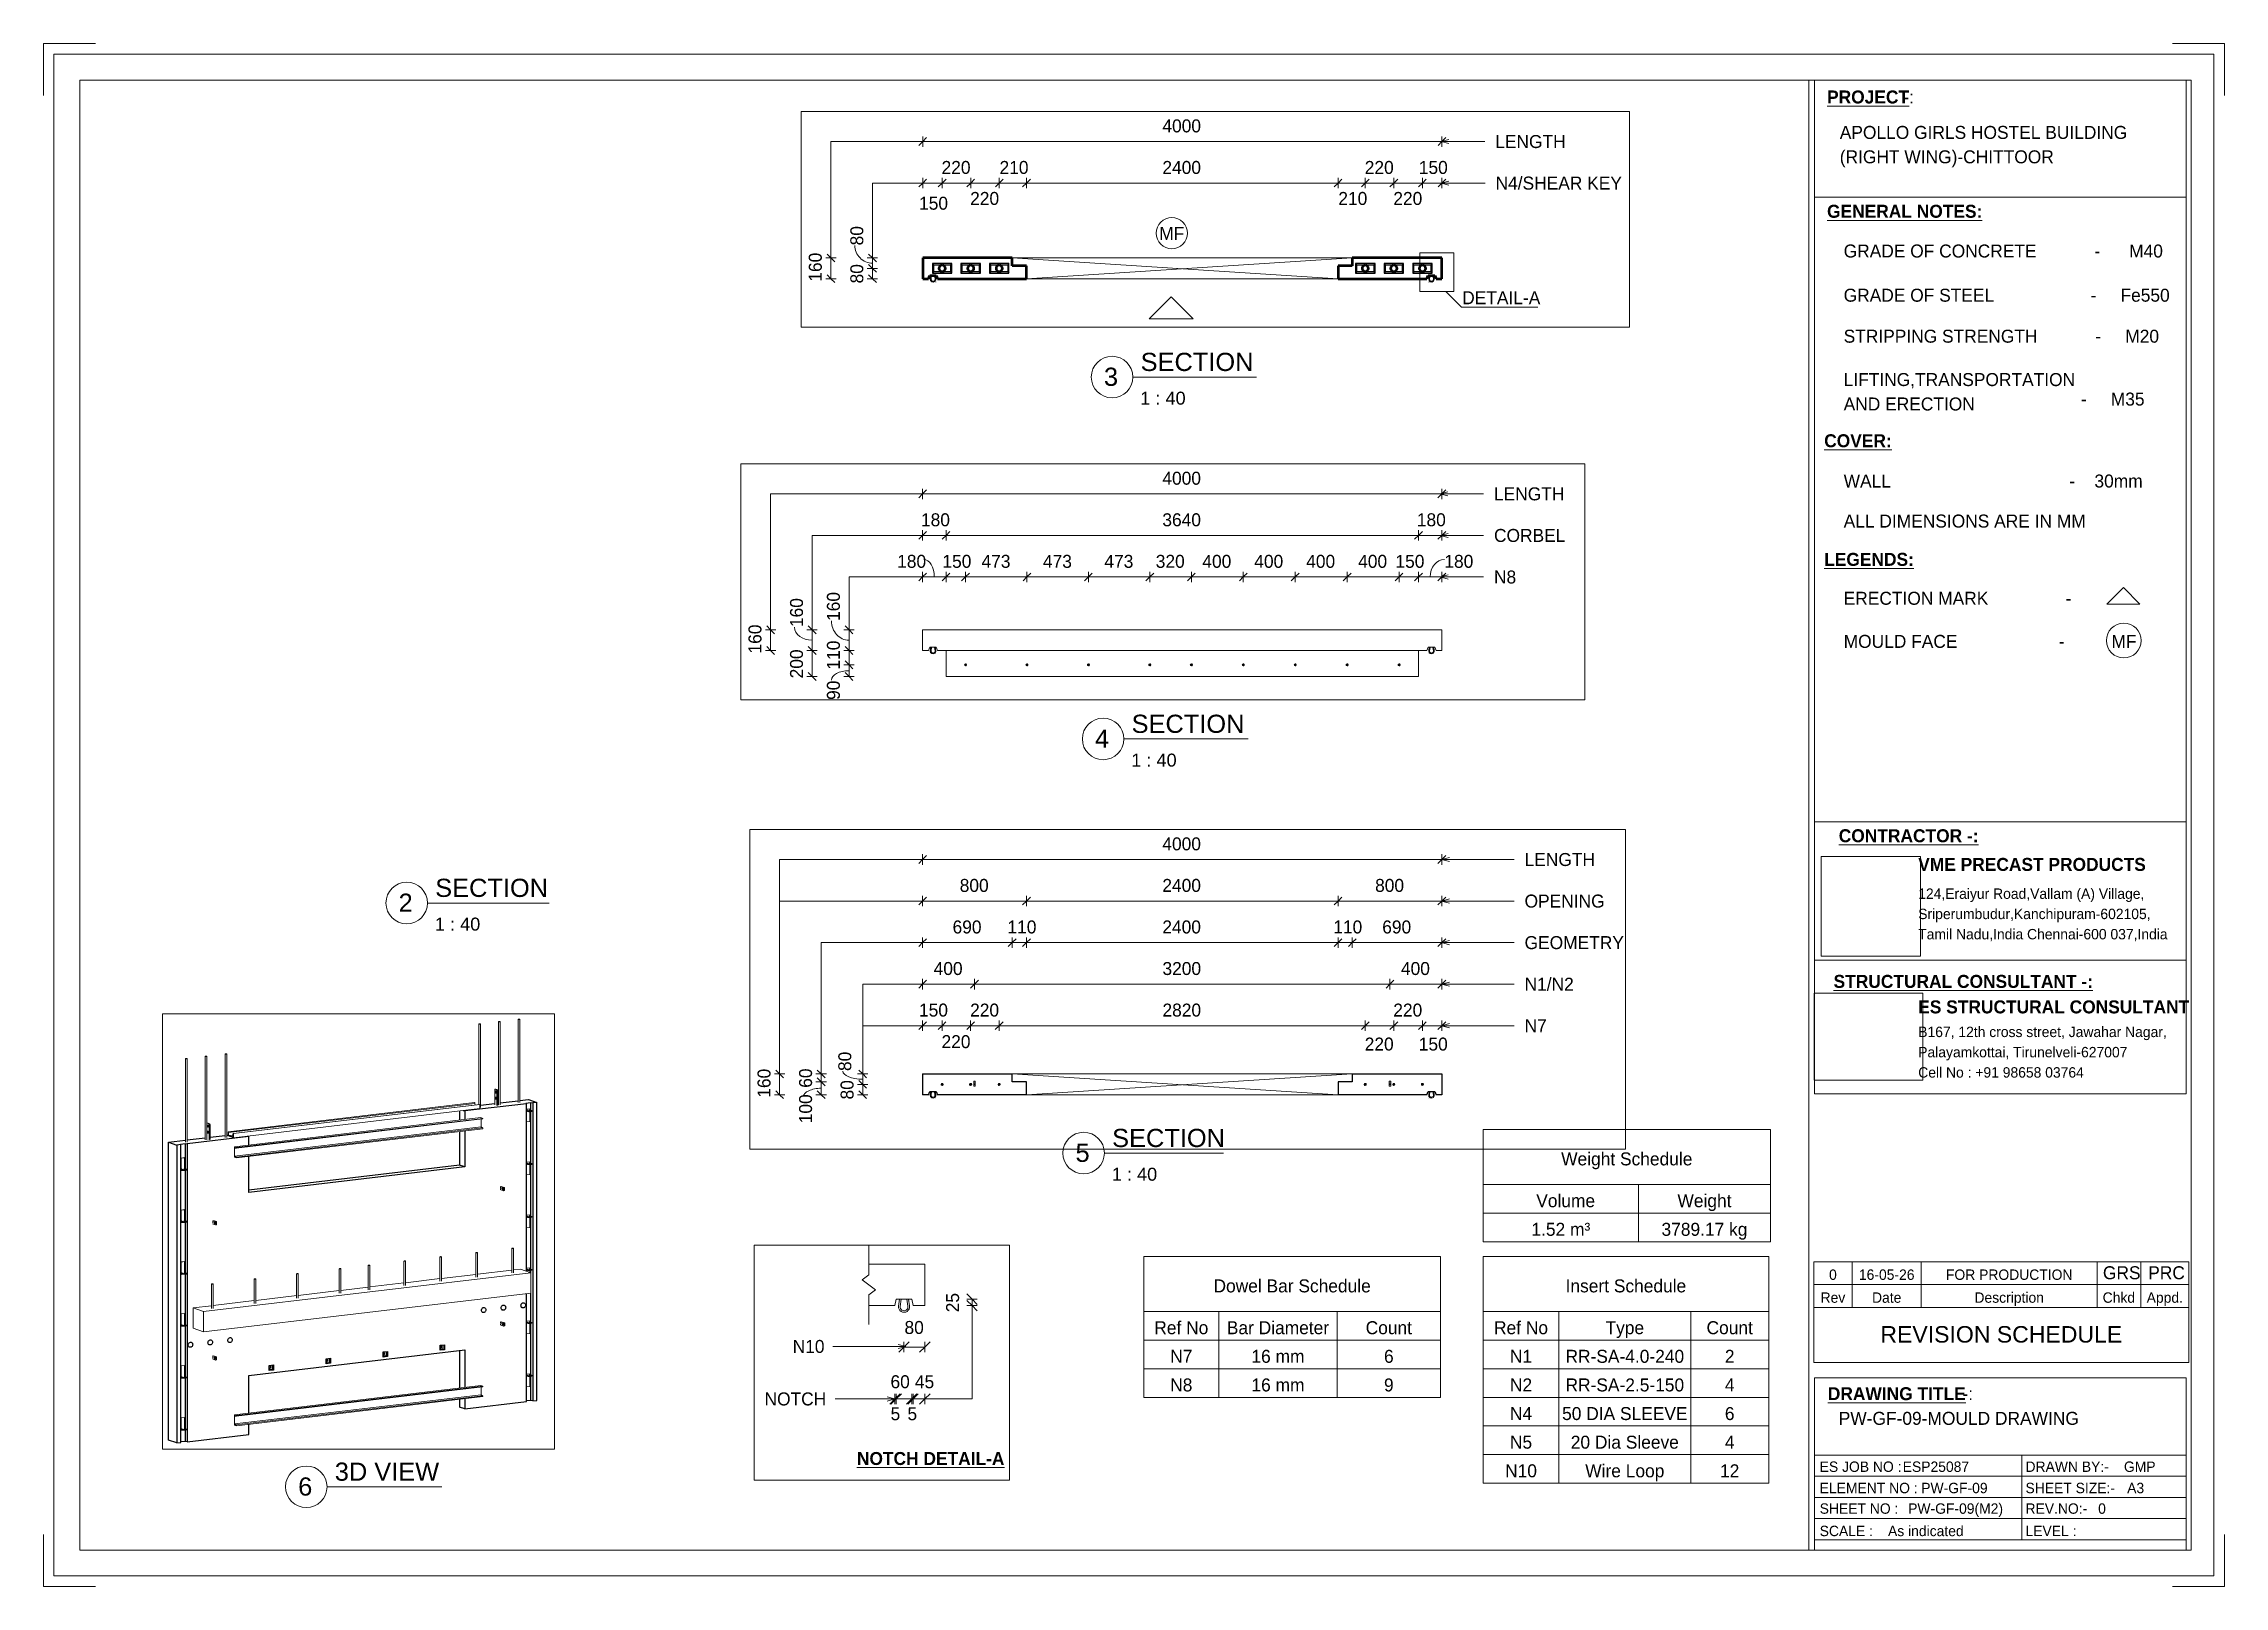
# Paper-space layout 'Layout1' of a CAD drawing. Header units: millimetres. Extents: x 0 to 582, y 0 to 622.
# Drawn here: x 161.8 to 581.8, y 325.4 to 622.4 of the extents above; entities outside this region: 1.
# The model-space entities are those that its viewports show. They can reach past a viewport. Long polylines and large blocks are cut down to what shows.
import ezdxf

# ---------------------------------------------------------------- set-up
doc = ezdxf.new("R2010")
doc.units = ezdxf.units.MM
doc.linetypes.add('Dash', pattern=[6.36, 3.18, -3.18])
doc.linetypes.add('Overhead', pattern=[3.97, 2.38, -1.59])
for name, color, linetype, lineweight in [('A-ANNO-DIMS', 211, 'Continuous', 9), ('A-ANNO-DIMS-20', 211, 'Continuous', 9), ('A-ANNO-DIMS-40', 211, 'Continuous', 9), ('A-DETL-MBND', 5, 'Continuous', 18), ('A-DETL-THIN', 151, 'Continuous', 18), ('A-FLOR-OVHD', 1, 'Overhead', 18), ('A-GENM', 13, 'Continuous', 18), ('A-WALL', 113, 'Continuous', 25), ('A-WALL-HDLN', 110, 'Dash', 25), ('G-ANNO-SCHD', 231, 'Continuous', 9), ('G-ANNO-TEXT', 231, 'Continuous', 9), ('G-ANNO-TTLB', 6, 'Continuous', 9), ('G-ANNO-TTLB-MEDM', 33, 'Continuous', 9), ('G-ANNO-TTLB-THIN', 151, 'Continuous', 9), ('S-BEAM', 12, 'Continuous', 18), ('S-RBAR', 171, 'Continuous', 18)]:
    doc.layers.add(name, color=color, linetype=linetype, lineweight=lineweight)
doc.layers.add('G-ANNO-NPLT', color=191, linetype='Continuous')
doc.styles.add('Arial', font='arial.ttf', dxfattribs={"height": 2.5})
doc.styles.add('Arial_1', font='arial.ttf', dxfattribs={"height": 3.5})
doc.styles.add('Arial_2', font='arial.ttf', dxfattribs={"height": 3.175})
doc.styles.add('Nirmala UI', font='Nirmala.ttf', dxfattribs={"height": 2.5})
doc.styles.add('Nirmala UI Semilight', font='NirmalaS.ttf', dxfattribs={"height": 100})
doc.styles.add('Nirmala UI Semilight_1', font='NirmalaS.ttf', dxfattribs={"height": 50})
doc.styles.add('Nirmala UI Semilight_2', font='NirmalaS.ttf', dxfattribs={"height": 2.5})
doc.styles.add('Nirmala UI Semilight_3', font='NirmalaS.ttf', dxfattribs={"height": 2})
doc.styles.add('Nirmala UI Semilight_B', font='', dxfattribs={"height": 50})
doc.styles.add('Nirmala UI Semilight_B_1', font='', dxfattribs={"height": 2.5})
doc.styles.get('Nirmala UI Semilight_B').set_extended_font_data('Nirmala UI Semilight', bold=True)
doc.styles.get('Nirmala UI Semilight_B_1').set_extended_font_data('Nirmala UI Semilight', bold=True)
doc.dimstyles.new('Arrow_Filled_-_2_5mm_Arial_4', dxfattribs={"dimscale": 304.8, "dimtxt": 52.368197, "dimasz": 0.131234, "dimexe": 0.065617, "dimexo": 0.0625, "dimgap": 0.114829, "dimtad": 1, "dimdec": 4, "dimzin": 0, "dimdsep": 46, "dimtxsty": 'Nirmala UI Semilight_1', "dimblk1": 'OBLIQUE', "dimblk2": 'OBLIQUE', "dimsah": 1, "dimcen": 0.09, "dimazin": 0, "dimtfac": 1, "dimtdec": 4, "dimtix": 1, "dimtmove": 2, "dimatfit": 3, "dimfxl": 0.065617, "dimfxlon": 1, "dimtvp": 1, "dimtolj": 1, "dimtzin": 0, "dimarcsym": 2})
doc.dimstyles.new('Arrow_Filled_-_2_5mm_Arial_4_1', dxfattribs={"dimscale": 304.8, "dimtxt": 52.368197, "dimasz": 0.131234, "dimexe": 0.065617, "dimexo": 0.0625, "dimgap": 0.114829, "dimtad": 1, "dimdec": 4, "dimzin": 0, "dimdsep": 46, "dimtxsty": 'Nirmala UI Semilight_1', "dimblk1": 'OBLIQUE', "dimblk2": 'OBLIQUE', "dimsah": 1, "dimcen": 0.09, "dimazin": 0, "dimtfac": 1, "dimtdec": 4, "dimtix": 1, "dimtmove": 0, "dimatfit": 3, "dimfxl": 0.065617, "dimfxlon": 1, "dimtvp": 1, "dimtolj": 1, "dimtzin": 0, "dimarcsym": 2})
doc.dimstyles.new('Diagonal_-_2_5mm_NI_UI', dxfattribs={"dimscale": 304.8, "dimtxt": 104.736395, "dimasz": 0.19685, "dimexe": 0.131234, "dimexo": 0.0625, "dimgap": 0.131234, "dimtad": 1, "dimdec": 4, "dimzin": 0, "dimdsep": 46, "dimtxsty": 'Nirmala UI Semilight', "dimblk1": 'OBLIQUE', "dimblk2": 'OBLIQUE', "dimsah": 1, "dimcen": 0.09, "dimazin": 0, "dimtfac": 1, "dimtdec": 4, "dimtix": 1, "dimtmove": 0, "dimatfit": 3, "dimfxl": 0.131234, "dimfxlon": 1, "dimtvp": 1, "dimtolj": 1, "dimtzin": 0, "dimarcsym": 2})
doc.dimstyles.new('Diagonal_-_2_5mm_NI_UI_1', dxfattribs={"dimscale": 304.8, "dimtxt": 104.736395, "dimasz": 0.19685, "dimexe": 0.131234, "dimexo": 0.0625, "dimgap": 0.131234, "dimtad": 1, "dimdec": 4, "dimzin": 0, "dimdsep": 46, "dimtxsty": 'Nirmala UI Semilight', "dimblk1": 'OBLIQUE', "dimblk2": 'OBLIQUE', "dimsah": 1, "dimcen": 0.09, "dimazin": 0, "dimtfac": 1, "dimtdec": 4, "dimtix": 1, "dimtmove": 1, "dimatfit": 3, "dimfxl": 0.131234, "dimfxlon": 1, "dimtvp": 1, "dimtolj": 1, "dimtzin": 0, "dimarcsym": 2})
doc.dimstyles.new('Diagonal_-_2_5mm_NI_UI_2', dxfattribs={"dimscale": 304.8, "dimtxt": 104.736395, "dimasz": 0.19685, "dimexe": 0.131234, "dimexo": 0.0625, "dimgap": 0.131234, "dimtad": 1, "dimdec": 4, "dimzin": 0, "dimdsep": 46, "dimtxsty": 'Nirmala UI Semilight', "dimblk1": 'OBLIQUE', "dimblk2": 'OBLIQUE', "dimsah": 1, "dimcen": 0.09, "dimazin": 0, "dimtfac": 1, "dimtdec": 4, "dimtix": 1, "dimtmove": 2, "dimatfit": 3, "dimfxl": 0.131234, "dimfxlon": 1, "dimtvp": 1, "dimtolj": 1, "dimtzin": 0, "dimarcsym": 2})
picture_1 = doc.add_image_def('image1.jpg', size_in_pixel=(200, 200))
picture_2 = doc.add_image_def('image2.jpg', size_in_pixel=(1600, 1280))

psp = doc.layouts.get("Layout1")

# ---------------------------------------------------------------- texts
at = {"layer": 'G-ANNO-SCHD', "attachment_point": 2}
for s, insert, char_height, width, line_spacing_factor, style in [('Weight Schedule', (466.7, 408.96), 2.5, 31.8913, 1.142579, 'Nirmala UI'), ('  Volume', (454, 400.91), 2.5, 16.8411, 1.142579, 'Nirmala UI'), ('Weight', (481.66, 400.91), 2.5, 13.6363, 1.142579, 'Nirmala UI'), ('1.52 m³', (454, 395.4), 2.5, 14.2018, 1.142579, 'Nirmala UI'), ('3789.17 kg', (481.66, 395.4), 2.5, 20.4858, 1.142579, 'Nirmala UI'), ('0', (506.4, 386.42), 2, 1.8098, 1.142579, 'Nirmala UI Semilight_3'), ('16-05-26', (516.76, 386.42), 2, 13.0458, 1.142579, 'Nirmala UI Semilight_3'), ('FOR PRODUCTION', (540.35, 386.42), 2, 28.002, 1.142579, 'Nirmala UI Semilight_3'), ('Dowel Bar Schedule', (402.25, 384.51), 2.5, 37.3584, 1.142579, 'Nirmala UI'), ('Insert Schedule', (466.53, 384.51), 2.5, 28.7807, 1.142579, 'Nirmala UI'), ('Rev', (506.4, 382.01), 2, 5.3038, 1.142579, 'Nirmala UI Semilight_3'), ('Date', (516.76, 382.01), 2, 6.9125, 1.142579, 'Nirmala UI Semilight_3'), ('Description', (540.35, 382.01), 2, 16.6152, 1.142579, 'Nirmala UI Semilight_3'), ('Chkd', (561.47, 382.01), 2, 7.5661, 1.142579, 'Nirmala UI Semilight_3'), ('Appd.', (570.32, 382.01), 2, 8.8229, 1.142579, 'Nirmala UI Semilight_3'), ('Ref No', (380.9, 376.46), 2.5, 13.0079, 1.142579, 'Nirmala UI'), ('Bar Diameter', (399.52, 376.46), 2.5, 24.5076, 1.142579, 'Nirmala UI'), ('Count', (420.87, 376.46), 2.5, 11.4369, 1.142579, 'Nirmala UI'), ('Ref No', (446.33, 376.46), 2.5, 13.0079, 1.142579, 'Nirmala UI'), ('Type', (466.32, 376.46), 2.5, 9.049, 1.142579, 'Nirmala UI'), ('Count', (486.52, 376.46), 2.5, 11.4369, 1.142579, 'Nirmala UI'), ('REVISION SCHEDULE', (538.83, 375.52), 3.175, 55.5831, 0.941778, 'Arial_2'), ('N7', (380.9, 370.95), 2.5, 5.4985, 1.142579, 'Nirmala UI'), ('16 mm', (399.52, 370.95), 2.5, 13.1021, 1.142579, 'Nirmala UI'), ('6', (420.87, 370.95), 2.5, 2.2937, 1.142579, 'Nirmala UI'), ('N1', (446.33, 370.95), 2.5, 5.4985, 1.142579, 'Nirmala UI'), ('RR-SA-4.0-240', (466.32, 370.95), 2.5, 27.5867, 1.142579, 'Nirmala UI'), ('2', (486.52, 370.95), 2.5, 2.2937, 1.142579, 'Nirmala UI'), ('N8', (380.9, 365.44), 2.5, 5.4985, 1.142579, 'Nirmala UI'), ('16 mm', (399.52, 365.44), 2.5, 13.1021, 1.142579, 'Nirmala UI'), ('9', (420.87, 365.44), 2.5, 2.2937, 1.142579, 'Nirmala UI'), ('N2', (446.33, 365.44), 2.5, 5.4985, 1.142579, 'Nirmala UI'), ('RR-SA-2.5-150', (466.32, 365.44), 2.5, 27.5867, 1.142579, 'Nirmala UI'), ('4', (486.52, 365.44), 2.5, 2.2937, 1.142579, 'Nirmala UI'), ('N4', (446.33, 359.93), 2.5, 5.4985, 1.142579, 'Nirmala UI'), ('50 DIA SLEEVE', (466.32, 359.93), 2.5, 27.2097, 1.142579, 'Nirmala UI'), ('6', (486.52, 359.93), 2.5, 2.2937, 1.142579, 'Nirmala UI'), ('N5', (446.33, 354.42), 2.5, 5.4985, 1.142579, 'Nirmala UI'), ('20 Dia Sleeve', (466.32, 354.42), 2.5, 25.136, 1.142579, 'Nirmala UI'), ('4', (486.52, 354.42), 2.5, 2.2937, 1.142579, 'Nirmala UI'), ('N10', (446.33, 348.91), 2.5, 7.7922, 1.142579, 'Nirmala UI'), ('Wire Loop', (466.32, 348.91), 2.5, 19.449, 1.142579, 'Nirmala UI'), ('12', (486.52, 348.91), 2.5, 4.5873, 1.142579, 'Nirmala UI')]:
    psp.add_mtext(s, dxfattribs=dict(at, insert=insert, char_height=char_height, width=width, line_spacing_factor=line_spacing_factor, style=style))
at = {"layer": 'G-ANNO-TEXT', "color": 7, "char_height": 2.5, "attachment_point": 1}
for s, insert, width, style in [('GRADE OF CONCRETE            -      M40', (508.47, 583.74), 72.9536, 'Nirmala UI Semilight_2'), ('GRADE OF STEEL                    -     Fe550', (508.47, 575.23), 74.0759, 'Nirmala UI Semilight_2'), ('STRIPPING STRENGTH            -     M20', (508.47, 567.34), 71.1899, 'Nirmala UI Semilight_2'), ('LIFTING,TRANSPORTATION', (508.47, 558.99), 50.346, 'Nirmala UI Semilight_2'), (' -     M35', (553.23, 555.24), 17.0759, 'Nirmala UI Semilight_2'), ('AND ERECTION     ', (508.47, 554.29), 34.9536, 'Nirmala UI Semilight_2'), ('\\LCOVER:', (504.72, 547.21), 14.1097, 'Nirmala UI Semilight_B_1'), ('WALL                                     -    30mm', (508.47, 539.46), 73.2742, 'Nirmala UI Semilight_2'), ('ALL DIMENSIONS ARE IN MM', (508.47, 531.75), 55.0759, 'Nirmala UI Semilight_2'), ('\\LLEGENDS:', (504.72, 524.38), 18.519, 'Nirmala UI Semilight_B_1'), ('ERECTION MARK                -', (508.47, 516.88), 52.3502, 'Nirmala UI Semilight_2'), ('MOULD FACE                     -', (508.47, 508.59), 52.27, 'Nirmala UI Semilight_2'), ('MF', (560.04, 508.59), 5.9325, 'Nirmala UI'), ('GRS', (558.4, 387.04), 7.5359, 'Nirmala UI Semilight_2'), ('PRC', (567.12, 387.04), 7.4557, 'Nirmala UI Semilight_2')]:
    psp.add_mtext(s, dxfattribs=dict(at, insert=insert, width=width, style=style))
at = {"layer": 'G-ANNO-TTLB', "attachment_point": 1}
for s, insert, char_height, width, style in [('APOLLO GIRLS HOSTEL BUILDING', (507.72, 606.57), 2.5, 62.5316, 'Nirmala UI Semilight_2'), ('(RIGHT WING)-CHITTOOR', (507.72, 601.87), 2.5, 47.6202, 'Nirmala UI Semilight_2'), ('SECTION', (373.07, 562.89), 3.5, 26.616, 'Arial_1'), ('3', (366.01, 560.03), 3.5, 3.3671, 'Arial_1'), ('1 : 40', (373, 555.41), 2.5, 10.5823, 'Arial'), ('SECTION', (371.33, 493.22), 3.5, 26.616, 'Arial_1'), ('4', (364.28, 490.36), 3.5, 3.3671, 'Arial_1'), ('1 : 40', (371.27, 485.73), 2.5, 10.5823, 'Arial'), ('2', (230.16, 458.78), 3.5, 3.3671, 'Arial_1'), ('SECTION', (237.21, 461.64), 3.5, 26.616, 'Arial_1'), ('1 : 40', (237.15, 454.16), 2.5, 10.5823, 'Arial'), ('SECTION', (367.58, 413.49), 3.5, 26.616, 'Arial_1'), ('5', (360.53, 410.63), 3.5, 3.3671, 'Arial_1'), ('1 : 40', (367.52, 406.01), 2.5, 10.5823, 'Arial'), ('PW-GF-09-MOULD DRAWING', (507.52, 359.01), 2.5, 55.3966, 'Nirmala UI Semilight_2'), ('3D VIEW', (217.87, 349.25), 3.5, 25.0928, 'Arial_1'), ('ESP25087', (519.84, 349.45), 2, 14.5907, 'Nirmala UI Semilight_3'), ('GMP', (562.45, 349.45), 2, 7.2152, 'Nirmala UI Semilight_3'), ('6', (210.82, 346.39), 3.5, 3.3671, 'Arial_1'), ('PW-GF-09', (523.41, 345.35), 2, 15.4726, 'Nirmala UI Semilight_3'), ('PW-GF-09(M2)', (520.89, 341.39), 2, 22.3671, 'Nirmala UI Semilight_3'), ('0', (557.48, 341.39), 2, 1.8439, 'Nirmala UI Semilight_3'), ('As indicated', (517.01, 337.08), 2, 18.1983, 'Nirmala UI Semilight_3')]:
    psp.add_mtext(s, dxfattribs=dict(at, insert=insert, char_height=char_height, width=width, style=style))

msp = doc.modelspace()

# ---------------------------------------------------------------- texts
at = {"layer": 'G-ANNO-TEXT', "color": 7, "attachment_point": 1}
for s, insert, char_height, width, style in [('LENGTH', (104875.89554, 79934.62033), 100, 612.48925, 'Nirmala UI Semilight'), ('OPENING', (104875.89554, 79614.62033), 100, 715.10525, 'Nirmala UI Semilight'), ('LENGTH', (97531.55022, 79329.75402), 100, 612.48925, 'Nirmala UI Semilight'), ('GEOMETRY', (104875.89554, 79294.62033), 100, 843.37525, 'Nirmala UI Semilight'), ('LENGTH', (90042.70862, 79179.41608), 100, 612.48925, 'Nirmala UI Semilight'), ('CORBEL', (97531.55022, 79009.54684), 100, 596.4555, 'Nirmala UI Semilight'), ('N1/N2', (104875.89554, 78974.62033), 100, 468.1855, 'Nirmala UI Semilight'), ('N4/SHEAR KEY', (90045.20862, 78859.41608), 100, 1103.122, 'Nirmala UI Semilight'), ('N8', (97531.55022, 78689.54684), 100, 214.85225, 'Nirmala UI Semilight'), ('N7', (104875.89554, 78654.62033), 100, 211.6455, 'Nirmala UI Semilight'), ('MF', (87454.70551, 78471.81551), 100, 227.67925, 'Nirmala UI Semilight'), ('DETAIL-A', (89788.23762, 77976.68089), 100, 695.86475, 'Nirmala UI Semilight'), ('N10', (105901.42084, 2091.69494), 50, 139.493625, 'Nirmala UI Semilight_1'), ('NOTCH', (105793.02084, 1889.52563), 50, 282.194, 'Nirmala UI Semilight_1'), ('\\LNOTCH DETAIL-A', (106148.87907, 1660.21829), 50, 662.193875, 'Nirmala UI Semilight_B')]:
    msp.add_mtext(s, dxfattribs=dict(at, insert=insert, char_height=char_height, width=width, style=style))

# ---------------------------------------------------------------- blocks, each defined once
blk = doc.blocks.new('ES-A3-VME SHEET - ES-A3 SHEET-601691-PW-GF-09-MOULD DRAWING')
at = {"layer": 'G-ANNO-TTLB'}
for p, q in [((161.79, 622.41), (171.79, 622.41)), ((161.79, 622.41), (161.79, 612.41)), ((581.79, 622.41), (571.79, 622.41)), ((581.79, 622.41), (581.79, 612.41)), ((502.83, 488.6), (502.83, 615.41)), ((574.43, 615.41), (574.43, 488.6)), ((502.83, 592.83), (574.43, 592.83)), ((502.83, 420.26), (502.83, 488.6)), ((574.43, 420.26), (574.43, 488.6)), ((502.83, 472.62), (574.43, 472.62)), ((161.79, 325.41), (161.79, 335.41)), ((581.79, 325.41), (581.79, 335.41)), ((161.79, 325.41), (171.79, 325.41)), ((581.79, 325.41), (571.79, 325.41))]:
    blk.add_line(p, q, dxfattribs=at)
at = {"layer": 'G-ANNO-TTLB-MEDM'}
for p, q in [((168.79, 615.41), (168.79, 332.41)), ((168.79, 615.41), (575.42, 615.41)), ((501.74, 615.41), (501.74, 332.41)), ((575.42, 615.41), (575.42, 332.41)), ((502.83, 445.95), (574.43, 445.95)), ((502.83, 420.26), (574.43, 420.26)), ((502.83, 365.59), (574.43, 365.59)), ((502.83, 365.59), (502.83, 332.41)), ((574.43, 332.41), (574.43, 365.59)), ((168.79, 332.41), (575.42, 332.41))]:
    blk.add_line(p, q, dxfattribs=at)
at = {"layer": 'G-ANNO-TTLB-THIN'}
for p, q in [((163.79, 620.41), (163.79, 327.41)), ((579.79, 620.41), (163.79, 620.41)), ((579.79, 327.41), (579.79, 620.41)), ((502.83, 350.7), (574.43, 350.7)), ((542.79, 334.4), (542.79, 350.7)), ((502.83, 346.63), (574.43, 346.63)), ((502.83, 342.55), (574.43, 342.55)), ((502.83, 338.48), (574.43, 338.48)), ((502.83, 334.4), (574.43, 334.4)), ((163.79, 327.41), (579.79, 327.41))]:
    blk.add_line(p, q, dxfattribs=at)
at = {"layer": 'G-ANNO-TTLB', "attachment_point": 1}
for s, insert, char_height, width, style in [('\\LPROJECT', (505.27, 613.39), 2.5, 16.6751, 'Nirmala UI Semilight_B_1'), (' -:', (519.02, 613.39), 2.5, 3.8481, 'Nirmala UI Semilight_2'), ('\\LGENERAL NOTES:', (505.27, 591.39), 2.5, 32.7088, 'Nirmala UI Semilight_B_1'), ('\\LCONTRACTOR -:', (507.52, 471.17), 2.5, 30.9451, 'Nirmala UI Semilight_B_1'), ('VME PRECAST PRODUCTS', (522.83, 465.65), 2.5, 48.9029, 'Nirmala UI Semilight_B_1'), ('124,Eraiyur Road,Vallam (A) Village,', (522.83, 459.77), 2, 52.5105, 'Nirmala UI Semilight_3'), ('Sriperumbudur,Kanchipuram-602105,', (522.83, 455.87), 2, 55.5569, 'Nirmala UI Semilight_3'), ('Tamil Nadu,India Chennai-600 037,India', (522.83, 451.97), 2, 59.8861, 'Nirmala UI Semilight_3'), ('\\LSTRUCTURAL CONSULTANT -:', (506.53, 443.13), 2.5, 56.4388, 'Nirmala UI Semilight_B_1'), ('ES STRUCTURAL CONSULTANT', (522.83, 438.22), 2.5, 58.1223, 'Nirmala UI Semilight_B_1'), ('B167, 12th cross street, Jawahar Nagar,', (522.83, 433.16), 2, 57, 'Nirmala UI Semilight_3'), ('Palayamkottai, Tirunelveli-627007', (522.83, 429.26), 2, 50.0253, 'Nirmala UI Semilight_3'), ('Cell No : +91 98658 03764', (522.83, 425.36), 2, 39.443, 'Nirmala UI Semilight_3'), ('\\LDRAWING TITLE', (505.42, 363.76), 2.5, 30.2236, 'Nirmala UI Semilight_B_1'), ('\\fNirmala UI Semilight|b1|i0|c0|p34|; ', (530.35, 363.76), 2.5, 1.2025, 'Nirmala UI Semilight_B_1'), ('-:', (531.35, 363.76), 2.5, 2.6456, 'Nirmala UI Semilight_2'), ('ES JOB NO :', (503.85, 349.45), 2, 18.038, 'Nirmala UI Semilight_3'), ('DRAWN BY:-', (543.49, 349.45), 2, 19.0802, 'Nirmala UI Semilight_3'), ('ELEMENT NO :', (503.85, 345.35), 2, 21.8861, 'Nirmala UI Semilight_3'), ('SHEET SIZE:-', (543.49, 345.35), 2, 18.9198, 'Nirmala UI Semilight_3'), ('A3', (563.07, 345.35), 2, 4.0084, 'Nirmala UI Semilight_3'), ('SHEET NO :', (503.85, 341.39), 2, 17.2363, 'Nirmala UI Semilight_3'), ('REV.NO:-', (543.49, 341.39), 2, 13.789, 'Nirmala UI Semilight_3'), ('SCALE :', (503.85, 337.08), 2, 11.1435, 'Nirmala UI Semilight_3'), ('LEVEL :', (543.49, 337.08), 2, 10.5021, 'Nirmala UI Semilight_3')]:
    blk.add_mtext(s, dxfattribs=dict(at, insert=insert, char_height=char_height, width=width, style=style))
at = {"layer": 'G-ANNO-TTLB'}
image = blk.add_image(picture_1, insert=(504.11, 446.76), size_in_units=(19.15, 19.15), dxfattribs=at)
image.dxf.flags = 7
image = blk.add_image(picture_2, insert=(502.76, 422.87), size_in_units=(20.94, 16.75), dxfattribs=at)
image.dxf.flags = 7
blk = doc.blocks.new('Viewport - M_View Title_rfa A3-601133-PW-GF-09-MOULD DRAWING')
at = {"layer": 'G-ANNO-TTLB'}
for start, end in [(360, 180), (180, 0)]:
    blk.add_arc((-4.125, 0), 4, start, end, dxfattribs=at)
blk = doc.blocks.new('loopbox down bent - Wire Loop-600440-3D Ortho')
at = {"layer": 'A-GENM'}
for p, q in [((-65354.16, 14698.26), (-65319.17, 14702.41)), ((-65320.87, 14701.25), (-65352.03, 14697.56)), ((-65319.17, 14702.41), (-65320.9, 14702.2)), ((-65320.9, 14702.2), (-65320.5, 14702.06)), ((-65320.9, 14702.2), (-65320.9, 14594.98)), ((-65320.5, 14702.06), (-65319.12, 14702.22)), ((-65320.5, 14702.06), (-65320.5, 14594.87)), ((-65318.52, 14594.2), (-65318.52, 14702.44)), ((-65352.43, 14698.47), (-65354.16, 14698.26)), ((-65353.42, 14698.16), (-65352.03, 14698.33)), ((-65352.03, 14698.33), (-65352.43, 14698.47)), ((-65352.03, 14698.33), (-65352.03, 14575.99)), ((-65323.31, 14595.61), (-65325.4, 14596.15)), ((-65306.79, 14591.32), (-65323.31, 14595.61)), ((-65347.78, 14592.44), (-65349.84, 14593.43)), ((-65337.88, 14587.32), (-65347.73, 14592.41)), ((-65327.1, 14590.31), (-65324.84, 14589.72)), ((-65324.84, 14589.72), (-65310.72, 14586.05)), ((-65320.9, 14588.83), (-65320.9, 14585.2)), ((-65320.5, 14588.73), (-65320.5, 14585.2)), ((-65318.52, 14585.28), (-65318.52, 14588.25)), ((-65352.35, 14587.89), (-65350.44, 14586.96)), ((-65349.84, 14586.76), (-65350.51, 14587)), ((-65350.5, 14586.99), (-65340.67, 14581.91)), ((-65293.76, 14584.24), (-65294.16, 14584.38)), ((-65352.03, 14576.96), (-65330.06, 14579.56)), ((-65325.7, 14579.29), (-65352.03, 14576.18)), ((-65352.03, 14575.99), (-65353.42, 14575.82))]:
    blk.add_line(p, q, dxfattribs=at)
for points in [[(-65319.12, 14702.22, 0), (-65318.87, 14702.26, 0), (-65318.68, 14702.31, 0), (-65318.56, 14702.37, 0), (-65318.52, 14702.44, 0)], [(-65354.62, 14698.16, 0), (-65354.33, 14698.14, 0), (-65354.02, 14698.13, 0), (-65353.71, 14698.14, 0), (-65353.42, 14698.16, 0)], [(-65350.51, 14592.16, 0), (-65349.84, 14592.51, 0), (-65349.11, 14592.68, 0), (-65348.39, 14592.64, 0), (-65347.71, 14592.4, 0), (-65347.46, 14592.25, 0)], [(-65300.52, 14586.02, 0), (-65302.73, 14589.69, 0), (-65306.79, 14591.32, 0)], [(-65300.52, 14586.02, 0), (-65302.73, 14582.35, 0), (-65307.9, 14580.45, 0), (-65317.49, 14579.29, 0), (-65329.6, 14579.49, 0), (-65337.62, 14580.79, 0), (-65340.67, 14581.91, 0)], [(-65306.04, 14587.45, 0), (-65308.14, 14586.65, 0), (-65315.18, 14585.54, 0), (-65326.4, 14585.37, 0), (-65334.41, 14586.28, 0), (-65337.74, 14587.25, 0), (-65337.88, 14587.32, 0)], [(-65353.42, 14575.82, 0), (-65353.71, 14575.8, 0), (-65354.02, 14575.79, 0), (-65354.33, 14575.8, 0), (-65354.62, 14575.82, 0)]]:
    blk.add_polyline3d(points, dxfattribs=at)
blk = doc.blocks.new('loopbox down bent - Wire Loop-V1-3D Ortho')
at = {"layer": 'A-GENM'}
for p, q in [((-65354.16, 15198.38), (-65319.17, 15202.53)), ((-65352.43, 15198.59), (-65354.16, 15198.38)), ((-65353.42, 15198.28), (-65352.03, 15198.45)), ((-65352.03, 15198.45), (-65352.43, 15198.59)), ((-65320.87, 15201.38), (-65352.03, 15197.69)), ((-65352.03, 15198.45), (-65352.03, 15076.11)), ((-65319.17, 15202.53), (-65320.9, 15202.32)), ((-65320.9, 15202.32), (-65320.5, 15202.18)), ((-65320.9, 15202.32), (-65320.9, 15095.1)), ((-65320.5, 15202.18), (-65319.12, 15202.34)), ((-65320.5, 15202.18), (-65320.5, 15095.57)), ((-65318.52, 15094.32), (-65318.52, 15202.56)), ((-65347.78, 15092.56), (-65349.84, 15093.55)), ((-65337.88, 15087.44), (-65347.73, 15092.53)), ((-65323.31, 15095.73), (-65325.4, 15096.27)), ((-65306.79, 15091.44), (-65323.31, 15095.73)), ((-65352.35, 15088.01), (-65350.44, 15087.08)), ((-65349.84, 15086.88), (-65350.51, 15087.12)), ((-65350.5, 15087.11), (-65340.67, 15082.03)), ((-65327.1, 15090.43), (-65324.84, 15089.84)), ((-65324.84, 15089.84), (-65310.72, 15086.17)), ((-65320.9, 15088.95), (-65320.9, 15085.32)), ((-65320.5, 15088.85), (-65320.5, 15085.32)), ((-65318.52, 15085.4), (-65318.52, 15088.37)), ((-65293.76, 15084.36), (-65294.16, 15084.5)), ((-65352.03, 15076.11), (-65353.42, 15075.94)), ((-65352.03, 15077.08), (-65330.06, 15079.68)), ((-65325.7, 15079.42), (-65352.03, 15076.3))]:
    blk.add_line(p, q, dxfattribs=at)
for points in [[(-65319.12, 15202.34, 0), (-65318.87, 15202.38, 0), (-65318.68, 15202.43, 0), (-65318.56, 15202.49, 0), (-65318.52, 15202.56, 0)], [(-65354.62, 15198.28, 0), (-65354.33, 15198.26, 0), (-65354.02, 15198.25, 0), (-65353.71, 15198.26, 0), (-65353.42, 15198.28, 0)], [(-65350.51, 15092.28, 0), (-65349.84, 15092.63, 0), (-65349.11, 15092.8, 0), (-65348.39, 15092.76, 0), (-65347.71, 15092.52, 0), (-65347.46, 15092.37, 0)], [(-65306.04, 15087.57, 0), (-65308.14, 15086.77, 0), (-65315.18, 15085.66, 0), (-65326.4, 15085.49, 0), (-65334.41, 15086.4, 0), (-65337.74, 15087.37, 0), (-65337.88, 15087.44, 0)], [(-65300.52, 15086.14, 0), (-65302.73, 15089.81, 0), (-65306.79, 15091.44, 0)], [(-65300.52, 15086.14, 0), (-65302.73, 15082.47, 0), (-65307.9, 15080.57, 0), (-65317.49, 15079.41, 0), (-65329.6, 15079.61, 0), (-65337.62, 15080.91, 0), (-65340.67, 15082.03, 0)], [(-65353.42, 15075.94, 0), (-65353.71, 15075.92, 0), (-65354.02, 15075.91, 0), (-65354.33, 15075.92, 0), (-65354.62, 15075.94, 0)]]:
    blk.add_polyline3d(points, dxfattribs=at)
blk = doc.blocks.new('RR spread anchor face based - RR-SA-2_5-150-614724-3D Ortho')
at = {"layer": 'A-GENM'}
for p, q in [((-65022.35, 16085.64), (-65051.33, 16095.95)), ((-65042.67, 16096.98), (-65013.69, 16086.66)), ((-65051.33, 16088.12), (-65049.83, 16087.59)), ((-65022.35, 16085.64), (-65013.69, 16086.66)), ((-65019.85, 16082.3), (-65022.35, 16085.64)), ((-65019.85, 16082.3), (-65011.19, 16083.33)), ((-65013.69, 16086.66), (-65011.19, 16083.33)), ((-65011.19, 16083.33), (-65011.19, 16058.86)), ((-65030.59, 16080.74), (-65027.59, 16079.68)), ((-65019.85, 16057.84), (-65019.85, 16082.3)), ((-65049.83, 16073.88), (-65051.33, 16074.42)), ((-65051.33, 16066.59), (-65022.35, 16056.28)), ((-65027.59, 16065.97), (-65030.59, 16067.04)), ((-65022.35, 16056.28), (-65019.85, 16057.84)), ((-65013.69, 16057.3), (-65022.35, 16056.28)), ((-65019.85, 16057.84), (-65011.19, 16058.86)), ((-65011.19, 16058.86), (-65013.69, 16057.3))]:
    blk.add_line(p, q, dxfattribs=at)
for points in [[(-65049.83, 16087.59, 0), (-65048.93, 16087.03, 0), (-65048.09, 16086.05, 0), (-65047.36, 16084.7, 0), (-65046.8, 16083.08, 0), (-65046.46, 16081.31, 0), (-65046.34, 16079.49, 0), (-65046.46, 16077.76, 0), (-65046.8, 16076.23, 0), (-65047.36, 16075.01, 0), (-65048.09, 16074.18, 0), (-65048.93, 16073.8, 0)], [(-65030.59, 16067.04, 0), (-65031.5, 16067.6, 0), (-65032.34, 16068.58, 0), (-65033.07, 16069.93, 0), (-65033.62, 16071.54, 0), (-65033.97, 16073.32, 0), (-65034.09, 16075.14, 0), (-65033.97, 16076.87, 0), (-65033.62, 16078.39, 0), (-65033.07, 16079.62, 0), (-65032.34, 16080.45, 0), (-65031.5, 16080.83, 0), (-65030.59, 16080.74, 0)], [(-65027.59, 16079.68, 0), (-65026.69, 16079.12, 0), (-65025.85, 16078.14, 0), (-65025.12, 16076.79, 0), (-65024.56, 16075.17, 0), (-65024.22, 16073.4, 0), (-65024.1, 16071.58, 0), (-65024.22, 16069.85, 0), (-65024.56, 16068.32, 0), (-65025.12, 16067.1, 0), (-65025.85, 16066.27, 0), (-65026.69, 16065.88, 0)], [(-65025.38, 16077.25, 0), (-65025.43, 16076.16, 0), (-65025.31, 16074.35, 0), (-65024.96, 16072.57, 0), (-65024.41, 16070.95, 0)]]:
    blk.add_polyline3d(points, dxfattribs=at)
blk = doc.blocks.new('RR spread anchor face based - RR-SA-2_5-150-V2-3D Ortho')
at = {"layer": 'A-GENM'}
for p, q in [((-62248.29, 15111.36), (-62279.63, 15122.51)), ((-62270.97, 15123.53), (-62239.63, 15112.39)), ((-62279.68, 15114.46), (-62278.78, 15114.37)), ((-62278.78, 15114.37), (-62275.78, 15113.31)), ((-62248.29, 15111.36), (-62239.63, 15112.39)), ((-62245.79, 15108.02), (-62248.29, 15111.36)), ((-62245.79, 15108.02), (-62237.13, 15109.05)), ((-62239.63, 15112.39), (-62237.13, 15109.05)), ((-62237.13, 15109.05), (-62237.13, 15084.58)), ((-62256.54, 15106.46), (-62253.54, 15105.4)), ((-62245.79, 15083.56), (-62245.79, 15108.02)), ((-62278.78, 15100.67), (-62279.68, 15101.23)), ((-62275.78, 15099.61), (-62278.78, 15100.67)), ((-62279.63, 15093.15), (-62248.29, 15082)), ((-62253.54, 15091.7), (-62256.54, 15092.76)), ((-62248.29, 15082), (-62245.79, 15083.56)), ((-62239.63, 15083.02), (-62248.29, 15082)), ((-62245.79, 15083.56), (-62237.13, 15084.58)), ((-62237.13, 15084.58), (-62239.63, 15083.02))]:
    blk.add_line(p, q, dxfattribs=at)
for points in [[(-62275.78, 15113.31, 0), (-62274.88, 15112.75, 0), (-62274.03, 15111.77, 0), (-62273.31, 15110.42, 0), (-62272.75, 15108.8, 0), (-62272.4, 15107.03, 0), (-62272.28, 15105.21, 0), (-62272.4, 15103.48, 0), (-62272.75, 15101.95, 0), (-62273.31, 15100.73, 0), (-62274.03, 15099.9, 0), (-62274.88, 15099.52, 0)], [(-62256.54, 15092.76, 0), (-62257.45, 15093.32, 0), (-62258.29, 15094.3, 0), (-62259.01, 15095.65, 0), (-62259.57, 15097.26, 0), (-62259.92, 15099.04, 0), (-62260.04, 15100.86, 0), (-62259.92, 15102.59, 0), (-62259.57, 15104.12, 0), (-62259.01, 15105.34, 0), (-62258.29, 15106.17, 0), (-62257.45, 15106.55, 0), (-62256.54, 15106.46, 0)], [(-62253.54, 15105.4, 0), (-62252.64, 15104.84, 0), (-62251.79, 15103.86, 0), (-62251.07, 15102.51, 0), (-62250.51, 15100.89, 0), (-62250.16, 15099.12, 0), (-62250.04, 15097.3, 0), (-62250.16, 15095.57, 0), (-62250.51, 15094.04, 0), (-62251.07, 15092.82, 0), (-62251.79, 15091.99, 0), (-62252.64, 15091.61, 0)], [(-62251.33, 15102.97, 0), (-62251.38, 15101.88, 0), (-62251.26, 15100.07, 0), (-62250.91, 15098.29, 0), (-62250.35, 15096.67, 0)]]:
    blk.add_polyline3d(points, dxfattribs=at)
blk = doc.blocks.new('M_Linear Stiffener-Channel - C100X8-5379209-3D Ortho')
at = {"layer": 'S-BEAM'}
for p, q in [((-64840.53, 16806.99), (-62467.25, 17088.05)), ((-62467.25, 17088.05), (-62447.16, 17080.9)), ((-64820.44, 16799.84), (-62447.16, 17080.9)), ((-64824.18, 16793.84), (-62450.91, 17074.89)), ((-64823.3, 16793.73), (-62450.03, 17074.79)), ((-62464.91, 17073.24), (-62464.91, 16999.06)), ((-64838.18, 16718.01), (-62464.91, 16999.06)), ((-62464.91, 16999.06), (-62450.91, 16989.75)), ((-64824.18, 16708.69), (-62450.91, 16989.75)), ((-64820.44, 16700.02), (-62447.16, 16981.07)), ((-64820.44, 16799.84), (-64840.53, 16806.99)), ((-64840.53, 16806.99), (-64840.53, 16707.16)), ((-64838.18, 16718.01), (-64838.18, 16794.47)), ((-64838.18, 16794.47), (-64824.18, 16793.84)), ((-64824.18, 16708.69), (-64838.18, 16718.01)), ((-64840.53, 16707.16), (-64820.44, 16700.02))]:
    blk.add_line(p, q, dxfattribs=at)
for points in [[(-62447.16, 17080.9, 0), (-62448.26, 17076.1, 0), (-62450.91, 17074.89, 0)], [(-62450.91, 16989.75, 0), (-62448.26, 16986.65, 0), (-62447.16, 16981.07, 0)], [(-64824.18, 16793.84, 0), (-64821.53, 16795.04, 0), (-64820.44, 16799.84, 0)], [(-64820.44, 16700.02, 0), (-64821.53, 16705.6, 0), (-64824.18, 16708.69, 0)]]:
    blk.add_polyline3d(points, dxfattribs=at)
blk = doc.blocks.new('Rebar Bar - Part 4256667133-431004-3D Ortho')
at = {"layer": 'S-RBAR'}
for p, q in [((-65311.64, 17655.86), (-65311.64, 16852.48)), ((-65295.64, 16852.48), (-65295.64, 17655.86))]:
    blk.add_line(p, q, dxfattribs=at)
for points in [[(-65296.71, 17656.68, 0), (-65297.98, 17657.02, 0), (-65299.63, 17657.28, 0), (-65301.56, 17657.44, 0), (-65303.63, 17657.5, 0), (-65305.7, 17657.44, 0), (-65307.63, 17657.28, 0), (-65309.29, 17657.02, 0), (-65310.56, 17656.68, 0), (-65311.36, 17656.28, 0), (-65311.64, 17655.86, 0)], [(-65311.64, 17655.86, 0), (-65311.36, 17655.43, 0), (-65310.56, 17655.04, 0)], [(-65310.56, 17655.04, 0), (-65309.29, 17654.7, 0), (-65307.64, 17654.44, 0), (-65305.71, 17654.27, 0), (-65303.64, 17654.22, 0), (-65301.57, 17654.27, 0), (-65299.64, 17654.44, 0), (-65297.98, 17654.7, 0), (-65296.71, 17655.04, 0), (-65295.91, 17655.43, 0), (-65295.64, 17655.86, 0)], [(-65295.64, 17655.86, 0), (-65295.91, 17656.28, 0), (-65296.71, 17656.68, 0)]]:
    blk.add_polyline3d(points, dxfattribs=at)
blk = doc.blocks.new('Rebar Bar - Part 3977270317-431004-3D Ortho')
at = {"layer": 'S-RBAR'}
for p, q in [((-65120.97, 17678.44), (-65120.97, 16875.06)), ((-65104.97, 16875.06), (-65104.97, 17678.44))]:
    blk.add_line(p, q, dxfattribs=at)
for points in [[(-65106.04, 17679.26, 0), (-65107.31, 17679.6, 0), (-65108.97, 17679.86, 0), (-65110.9, 17680.02, 0), (-65112.97, 17680.08, 0), (-65115.04, 17680.02, 0), (-65116.97, 17679.86, 0), (-65118.62, 17679.6, 0), (-65119.9, 17679.26, 0), (-65120.7, 17678.86, 0), (-65120.97, 17678.44, 0)], [(-65104.97, 17678.44, 0), (-65105.24, 17678.86, 0), (-65106.04, 17679.26, 0)], [(-65120.97, 17678.44, 0), (-65120.7, 17678.01, 0), (-65119.9, 17677.62, 0)], [(-65119.9, 17677.62, 0), (-65118.63, 17677.28, 0), (-65116.97, 17677.02, 0), (-65115.04, 17676.85, 0), (-65112.97, 17676.8, 0), (-65110.9, 17676.85, 0), (-65108.97, 17677.02, 0), (-65107.31, 17677.28, 0), (-65106.04, 17677.62, 0), (-65105.24, 17678.01, 0), (-65104.97, 17678.44, 0)]]:
    blk.add_polyline3d(points, dxfattribs=at)
blk = doc.blocks.new('loopbox down bent - Wire Loop-V3-3D Ortho')
at = {"layer": 'A-GENM'}
for p, q in [((-62028.12, 16658.09), (-61993.13, 16662.23)), ((-61994.46, 16661.29), (-62025.99, 16657.56)), ((-61993.13, 16662.23), (-61994.86, 16662.03)), ((-61994.86, 16662.03), (-61994.46, 16661.89)), ((-61994.86, 16650.69), (-61994.86, 16662.03)), ((-61994.46, 16661.89), (-61993.07, 16662.05)), ((-61994.46, 16650.58), (-61994.46, 16661.89)), ((-61992.47, 16649.94), (-61992.47, 16662.26)), ((-62026.39, 16658.3), (-62028.12, 16658.09)), ((-62027.37, 16657.99), (-62025.99, 16658.15)), ((-62025.99, 16658.15), (-62026.39, 16658.3)), ((-62025.99, 16535.81), (-62025.99, 16658.15)), ((-62021.67, 16648.14), (-62023.71, 16649.2)), ((-61997.23, 16651.34), (-61999.31, 16651.91)), ((-61980.74, 16647.06), (-61997.26, 16651.35)), ((-62026.34, 16643.71), (-62024.46, 16642.74)), ((-62011.83, 16643.06), (-62021.67, 16648.14)), ((-62001.06, 16646.08), (-61998.83, 16645.47)), ((-61998.81, 16645.47), (-61984.68, 16641.79)), ((-61994.86, 16640.94), (-61994.86, 16644.57)), ((-61994.46, 16640.94), (-61994.46, 16644.47)), ((-61992.47, 16641.02), (-61992.47, 16643.99)), ((-62024.46, 16642.74), (-62014.63, 16637.65)), ((-62002.71, 16635.84), (-62003.11, 16635.98)), ((-61994.86, 16539.69), (-61994.86, 16635.01)), ((-61994.46, 16539.55), (-61994.46, 16635.02)), ((-61992.47, 16539.93), (-61992.47, 16635.17)), ((-62025.99, 16536.95), (-61994.46, 16540.69)), ((-61994.46, 16539.74), (-62025.99, 16536)), ((-61994.46, 16539.55), (-61994.86, 16539.69)), ((-61993.07, 16539.71), (-61994.46, 16539.55)), ((-62025.99, 16535.81), (-62027.37, 16535.65))]:
    blk.add_line(p, q, dxfattribs=at)
for points in [[(-61993.07, 16662.05, 0), (-61992.82, 16662.09, 0), (-61992.63, 16662.14, 0), (-61992.51, 16662.2, 0), (-61992.47, 16662.26, 0)], [(-62028.57, 16657.99, 0), (-62028.28, 16657.96, 0), (-62027.97, 16657.96, 0), (-62027.66, 16657.96, 0), (-62027.37, 16657.99, 0)], [(-62000.46, 16648.03, 0), (-62000.38, 16648.81, 0), (-62000.14, 16649.57, 0), (-61999.75, 16650.24, 0), (-61999.25, 16650.8, 0), (-61998.66, 16651.18, 0), (-61998.03, 16651.38, 0), (-61997.4, 16651.38, 0)], [(-61998.66, 16645.43, 0), (-61999.25, 16645.64, 0), (-61999.75, 16646.04, 0), (-62000.14, 16646.59, 0), (-62000.38, 16647.27, 0), (-62000.46, 16648.03, 0)], [(-61974.48, 16641.76, 0), (-61976.68, 16645.43, 0), (-61980.74, 16647.06, 0)], [(-61974.48, 16641.76, 0), (-61976.68, 16638.09, 0), (-61981.86, 16636.19, 0), (-61991.45, 16635.03, 0), (-62003.55, 16635.23, 0), (-62011.58, 16636.53, 0), (-62014.63, 16637.65, 0)], [(-61980, 16643.19, 0), (-61982.09, 16642.39, 0), (-61989.14, 16641.28, 0), (-62000.36, 16641.11, 0), (-62008.36, 16642.02, 0), (-62011.7, 16642.99, 0), (-62011.83, 16643.06, 0)], [(-61992.47, 16539.93, 0), (-61992.51, 16539.86, 0), (-61992.63, 16539.8, 0), (-61992.82, 16539.75, 0), (-61993.07, 16539.71, 0)], [(-62027.37, 16535.65, 0), (-62027.66, 16535.63, 0), (-62027.97, 16535.62, 0), (-62028.28, 16535.63, 0), (-62028.57, 16535.65, 0)]]:
    blk.add_polyline3d(points, dxfattribs=at)
blk = doc.blocks.new('loopbox down bent - Wire Loop-V4-3D Ortho')
at = {"layer": 'A-GENM'}
for p, q in [((-62028.12, 15638.27), (-61993.13, 15642.42)), ((-61994.46, 15641.48), (-62025.99, 15637.74)), ((-61993.13, 15642.42), (-61994.86, 15642.21)), ((-61994.86, 15642.21), (-61994.46, 15642.07)), ((-61994.86, 15630.88), (-61994.86, 15642.21)), ((-61994.46, 15642.07), (-61993.07, 15642.23)), ((-61994.46, 15630.77), (-61994.46, 15642.07)), ((-61992.47, 15630.12), (-61992.47, 15642.45)), ((-62026.39, 15638.48), (-62028.12, 15638.27)), ((-62027.37, 15638.17), (-62025.99, 15638.34)), ((-62025.99, 15638.34), (-62026.39, 15638.48)), ((-62025.99, 15609.15), (-62025.99, 15638.34)), ((-61997.23, 15631.52), (-61999.31, 15632.09)), ((-61980.74, 15627.24), (-61997.26, 15631.53)), ((-62021.67, 15628.33), (-62023.2, 15629.12)), ((-62011.83, 15623.24), (-62021.67, 15628.33)), ((-62001.06, 15626.26), (-61998.83, 15625.65)), ((-61998.81, 15625.65), (-61984.68, 15621.98)), ((-61994.86, 15621.12), (-61994.86, 15624.76)), ((-61994.46, 15621.13), (-61994.46, 15624.66)), ((-61992.47, 15621.21), (-61992.47, 15624.17)), ((-62026.34, 15623.9), (-62024.46, 15622.92)), ((-62024.46, 15622.92), (-62014.63, 15617.84)), ((-62002.71, 15616.02), (-62003.11, 15616.16)), ((-61994.86, 15598.07), (-61994.86, 15615.2)), ((-61994.46, 15597.93), (-61994.46, 15615.2)), ((-61992.47, 15597.23), (-61992.47, 15615.35))]:
    blk.add_line(p, q, dxfattribs=at)
for points in [[(-61993.07, 15642.23, 0), (-61992.82, 15642.27, 0), (-61992.63, 15642.32, 0), (-61992.51, 15642.38, 0), (-61992.47, 15642.45, 0)], [(-62028.57, 15638.17, 0), (-62028.28, 15638.15, 0), (-62027.97, 15638.14, 0), (-62027.66, 15638.15, 0), (-62027.37, 15638.17, 0)], [(-62000.46, 15628.21, 0), (-62000.38, 15629, 0), (-62000.14, 15629.75, 0), (-61999.75, 15630.43, 0), (-61999.25, 15630.98, 0), (-61998.66, 15631.37, 0), (-61998.03, 15631.57, 0), (-61997.4, 15631.56, 0)], [(-61998.66, 15625.62, 0), (-61999.25, 15625.82, 0), (-61999.75, 15626.22, 0), (-62000.14, 15626.78, 0), (-62000.38, 15627.46, 0), (-62000.46, 15628.21, 0)], [(-61974.48, 15621.94, 0), (-61976.68, 15625.61, 0), (-61980.74, 15627.24, 0)], [(-61974.48, 15621.94, 0), (-61976.68, 15618.27, 0), (-61981.86, 15616.38, 0), (-61991.45, 15615.21, 0), (-62003.55, 15615.42, 0), (-62011.58, 15616.71, 0), (-62014.63, 15617.84, 0)], [(-61980, 15623.37, 0), (-61982.09, 15622.58, 0), (-61989.14, 15621.47, 0), (-62000.36, 15621.29, 0), (-62008.36, 15622.21, 0), (-62011.7, 15623.17, 0), (-62011.83, 15623.24, 0)]]:
    blk.add_polyline3d(points, dxfattribs=at)
blk = doc.blocks.new('M_Rectangular Corbel - M_Rectangular Corbel-5377587-3D Ortho')
at = {"layer": 'S-BEAM'}
for p, q in [((-62084.74, 15630.05), (-62151.35, 15622.16)), ((-62084.74, 15630.05), (-61984.79, 15594.49)), ((-62167.25, 15620.28), (-62498.16, 15581.09)), ((-65137.6, 15221.12), (-61984.79, 15594.49)), ((-61984.79, 15594.49), (-61984.79, 15398.75)), ((-62514.06, 15579.21), (-62844.62, 15540.06)), ((-62860.52, 15538.18), (-63191.08, 15499.03)), ((-63206.98, 15497.15), (-63537.54, 15458)), ((-63553.45, 15456.11), (-63814.58, 15425.19)), ((-63830.48, 15423.31), (-64224.56, 15376.64)), ((-61984.79, 15398.75), (-65137.6, 15025.38)), ((-64240.46, 15374.75), (-64634.54, 15328.09)), ((-64650.44, 15326.2), (-65044.32, 15279.56)), ((-65060.22, 15277.67), (-65237.56, 15256.67)), ((-65137.6, 15221.12), (-65237.56, 15256.67)), ((-65237.56, 15256.67), (-65237.56, 15060.93)), ((-65137.6, 15025.38), (-65137.6, 15221.12)), ((-65237.56, 15060.93), (-65137.6, 15025.38))]:
    blk.add_line(p, q, dxfattribs=at)
blk = doc.blocks.new('Rebar Bar - Part 3977270317-V5-3D Ortho')
at = {"layer": 'S-RBAR'}
for p, q in [((-62487.85, 17990.27), (-62487.85, 17214.04)), ((-62471.85, 17186.89), (-62471.85, 17990.27))]:
    blk.add_line(p, q, dxfattribs=at)
for points in [[(-62472.92, 17991.09, 0), (-62474.19, 17991.43, 0), (-62475.85, 17991.69, 0), (-62477.78, 17991.85, 0), (-62479.85, 17991.91, 0), (-62481.92, 17991.85, 0), (-62483.85, 17991.69, 0), (-62485.51, 17991.43, 0), (-62486.78, 17991.09, 0), (-62487.58, 17990.69, 0), (-62487.85, 17990.27, 0)], [(-62487.85, 17990.27, 0), (-62487.58, 17989.84, 0), (-62486.78, 17989.45, 0)], [(-62486.78, 17989.45, 0), (-62485.51, 17989.11, 0), (-62483.85, 17988.85, 0), (-62481.92, 17988.68, 0), (-62479.85, 17988.63, 0), (-62477.78, 17988.68, 0), (-62475.85, 17988.85, 0), (-62474.19, 17989.11, 0), (-62472.92, 17989.45, 0), (-62472.12, 17989.84, 0), (-62471.85, 17990.27, 0)], [(-62471.85, 17990.27, 0), (-62472.12, 17990.69, 0), (-62472.92, 17991.09, 0)]]:
    blk.add_polyline3d(points, dxfattribs=at)
blk = doc.blocks.new('Rebar Bar - Part 3920442696-431004-3D Ortho')
at = {"layer": 'S-RBAR'}
for p, q in [((-63207.08, 15706.91), (-63207.08, 15471.18)), ((-63191.08, 15471.18), (-63191.08, 15706.91))]:
    blk.add_line(p, q, dxfattribs=at)
for points in [[(-63192.15, 15707.73, 0), (-63193.42, 15708.07, 0), (-63195.08, 15708.33, 0), (-63197.01, 15708.49, 0), (-63199.08, 15708.55, 0), (-63201.15, 15708.49, 0), (-63203.08, 15708.33, 0), (-63204.74, 15708.07, 0), (-63206.01, 15707.73, 0), (-63206.81, 15707.33, 0), (-63207.08, 15706.91, 0)], [(-63207.08, 15706.91, 0), (-63206.81, 15706.48, 0), (-63206.01, 15706.09, 0)], [(-63206.01, 15706.09, 0), (-63204.74, 15705.75, 0), (-63203.08, 15705.48, 0), (-63201.15, 15705.32, 0), (-63199.08, 15705.26, 0), (-63197.01, 15705.32, 0), (-63195.08, 15705.48, 0), (-63193.43, 15705.74, 0), (-63192.15, 15706.08, 0), (-63191.35, 15706.48, 0), (-63191.08, 15706.91, 0)], [(-63191.08, 15706.91, 0), (-63191.35, 15707.33, 0), (-63192.15, 15707.73, 0)]]:
    blk.add_polyline3d(points, dxfattribs=at)
blk = doc.blocks.new('RR spread anchor face based - RR-SA-4_0-240-614738-3D Ortho')
at = {"layer": 'A-GENM'}
for p, q in [((-65103.43, 17033.08), (-65104.68, 17028.63)), ((-65103.43, 17033.08), (-65093.03, 17034.31)), ((-65085.93, 17026.86), (-65103.43, 17033.08)), ((-65093.03, 17034.31), (-65075.54, 17028.09)), ((-65104.68, 17028.63), (-65104.68, 16882.8)), ((-65085.93, 17026.86), (-65075.54, 17028.09)), ((-65084.68, 17021.52), (-65085.93, 17026.86)), ((-65075.54, 17028.09), (-65074.29, 17022.75)), ((-65074.29, 17022.75), (-65084.68, 17021.52)), ((-65084.68, 16875.69), (-65084.68, 17021.52)), ((-65074.29, 17022.75), (-65074.29, 16876.92)), ((-65099.18, 17005.83), (-65099.18, 17009.74)), ((-65090.18, 17006.54), (-65090.18, 17002.63)), ((-65099.18, 16946.32), (-65099.18, 16950.24)), ((-65090.18, 16947.04), (-65090.18, 16943.12))]:
    blk.add_line(p, q, dxfattribs=at)
for points in [[(-65099.18, 17009.74, 0), (-65099.03, 17011.97, 0), (-65098.58, 17013.93, 0), (-65097.86, 17015.5, 0), (-65096.93, 17016.57, 0), (-65095.84, 17017.06, 0), (-65094.68, 17016.95, 0), (-65093.52, 17016.24, 0), (-65092.43, 17014.97, 0), (-65091.5, 17013.24, 0), (-65090.79, 17011.16, 0), (-65090.34, 17008.88, 0), (-65090.18, 17006.54, 0)], [(-65094.68, 16995.42, 0), (-65095.84, 16996.13, 0), (-65096.93, 16997.4, 0), (-65097.86, 16999.13, 0), (-65098.58, 17001.21, 0), (-65099.03, 17003.49, 0), (-65099.18, 17005.83, 0)], [(-65090.18, 17002.63, 0), (-65090.34, 17000.4, 0), (-65090.79, 16998.44, 0), (-65091.5, 16996.87, 0), (-65092.43, 16995.8, 0), (-65093.52, 16995.3, 0)], [(-65099.18, 16950.24, 0), (-65099.03, 16952.46, 0), (-65098.58, 16954.43, 0), (-65097.86, 16956, 0), (-65096.93, 16957.06, 0), (-65095.84, 16957.56, 0), (-65094.68, 16957.44, 0), (-65093.52, 16956.73, 0), (-65092.43, 16955.46, 0), (-65091.5, 16953.73, 0), (-65090.79, 16951.65, 0), (-65090.34, 16949.37, 0), (-65090.18, 16947.04, 0)], [(-65094.68, 16935.91, 0), (-65095.84, 16936.63, 0), (-65096.93, 16937.89, 0), (-65097.86, 16939.62, 0), (-65098.58, 16941.7, 0), (-65099.03, 16943.99, 0), (-65099.18, 16946.32, 0)], [(-65090.18, 16943.12, 0), (-65090.34, 16940.9, 0), (-65090.79, 16938.93, 0), (-65091.5, 16937.36, 0), (-65092.43, 16936.29, 0), (-65093.52, 16935.8, 0)]]:
    blk.add_polyline3d(points, dxfattribs=at)
blk = doc.blocks.new('RR spread anchor face based - RR-SA-4_0-240-V6-3D Ortho')
at = {"layer": 'A-GENM'}
for p, q in [((-62331.72, 17361.32), (-62332.97, 17356.87)), ((-62331.72, 17361.32), (-62321.33, 17362.55)), ((-62314.23, 17355.1), (-62331.72, 17361.32)), ((-62321.33, 17362.55), (-62303.84, 17356.33)), ((-62332.97, 17356.87), (-62332.97, 17211.46)), ((-62314.23, 17355.1), (-62303.84, 17356.33)), ((-62312.98, 17349.76), (-62314.23, 17355.1)), ((-62303.84, 17356.33), (-62302.59, 17350.99)), ((-62302.59, 17350.99), (-62312.98, 17349.76)), ((-62312.98, 17203.93), (-62312.98, 17349.76)), ((-62302.59, 17350.99), (-62302.59, 17205.16)), ((-62327.47, 17334.07), (-62327.47, 17337.98)), ((-62318.48, 17334.78), (-62318.48, 17330.87)), ((-62327.47, 17274.56), (-62327.47, 17278.48)), ((-62318.48, 17275.28), (-62318.48, 17271.36))]:
    blk.add_line(p, q, dxfattribs=at)
for points in [[(-62327.47, 17337.98, 0), (-62327.32, 17340.21, 0), (-62326.87, 17342.17, 0), (-62326.16, 17343.74, 0), (-62325.22, 17344.81, 0), (-62324.14, 17345.31, 0), (-62322.98, 17345.19, 0), (-62321.81, 17344.48, 0), (-62320.73, 17343.21, 0), (-62319.8, 17341.48, 0), (-62319.08, 17339.4, 0), (-62318.63, 17337.12, 0), (-62318.48, 17334.78, 0)], [(-62322.98, 17323.66, 0), (-62324.14, 17324.37, 0), (-62325.22, 17325.64, 0), (-62326.16, 17327.37, 0), (-62326.87, 17329.45, 0), (-62327.32, 17331.73, 0), (-62327.47, 17334.07, 0)], [(-62318.48, 17330.87, 0), (-62318.63, 17328.64, 0), (-62319.08, 17326.68, 0), (-62319.8, 17325.11, 0), (-62320.73, 17324.04, 0), (-62321.81, 17323.55, 0)], [(-62327.47, 17278.48, 0), (-62327.32, 17280.7, 0), (-62326.87, 17282.67, 0), (-62326.16, 17284.24, 0), (-62325.22, 17285.31, 0), (-62324.14, 17285.8, 0), (-62322.98, 17285.69, 0), (-62321.81, 17284.97, 0), (-62320.73, 17283.71, 0), (-62319.8, 17281.98, 0), (-62319.08, 17279.9, 0), (-62318.63, 17277.61, 0), (-62318.48, 17275.28, 0)], [(-62322.98, 17264.15, 0), (-62324.14, 17264.87, 0), (-62325.22, 17266.14, 0), (-62326.16, 17267.87, 0), (-62326.87, 17269.94, 0), (-62327.32, 17272.23, 0), (-62327.47, 17274.56, 0)], [(-62318.48, 17271.36, 0), (-62318.63, 17269.14, 0), (-62319.08, 17267.17, 0), (-62319.8, 17265.6, 0), (-62320.73, 17264.54, 0), (-62321.81, 17264.04, 0)]]:
    blk.add_polyline3d(points, dxfattribs=at)
blk = doc.blocks.new('M_Linear Stiffener-Channel - C100X8-V7-3D Ortho')
at = {"layer": 'S-BEAM'}
for p, q in [((-62528.09, 17233.44), (-64901.36, 16952.38)), ((-62524.34, 17224.77), (-64897.61, 16943.71)), ((-62524.34, 17224.77), (-62523.16, 17209.85)), ((-62477.99, 17215.42), (-64851.26, 16934.36)), ((-62477.11, 17215.31), (-64850.38, 16934.25)), ((-62478.07, 17215.32), (-62477.11, 17215.31)), ((-62477.11, 17215.31), (-62477.11, 17175.96)), ((-62477.11, 17175.96), (-64850.38, 16894.91)), ((-64901.36, 16952.38), (-64901.36, 16913.04)), ((-64895.39, 16915.52), (-64897.61, 16943.71)), ((-64850.38, 16894.91), (-64850.38, 16934.25)), ((-64854.13, 16928.24), (-64856.35, 16901.63)), ((-64854.79, 16920.33), (-64895.39, 16915.52)), ((-64901.36, 16913.04), (-64850.38, 16894.91)), ((-64856.35, 16901.63), (-64895.39, 16915.52))]:
    blk.add_line(p, q, dxfattribs=at)
for points in [[(-62528.09, 17233.44, 0), (-62525.43, 17230.35, 0), (-62524.34, 17224.77, 0)], [(-64897.61, 16943.71, 0), (-64898.71, 16949.29, 0), (-64901.36, 16952.38, 0)], [(-64850.38, 16934.25, 0), (-64853.03, 16933.04, 0), (-64854.13, 16928.24, 0)]]:
    blk.add_polyline3d(points, dxfattribs=at)
blk = doc.blocks.new('loopbox down bent - Wire Loop-600440-Elevation Top')
at = {"layer": 'A-GENM'}
for p, q in [((-30387.9, 78098.04), (-30391.72, 78071.96)), ((-30388.59, 78097.24), (-30388.59, 78098.04)), ((-30384.06, 78097.8), (-30385.63, 78097.99)), ((-30383.33, 78097.71), (-30384.06, 78097.8)), ((-30382.71, 78097.63), (-30383.33, 78097.71)), ((-30381.83, 78097.53), (-30382.71, 78097.63)), ((-30381.83, 78097.53), (-30381.76, 78098.04)), ((-30359.04, 78098.04), (-30358.95, 78097.46)), ((-30349.07, 78071.96), (-30352.89, 78098.04)), ((-30352.19, 78098.04), (-30352.19, 78097.24)), ((-30390.19, 78097.24), (-30388.59, 78097.24)), ((-30385.7, 78071.08), (-30381.82, 78097.53)), ((-30358.95, 78097.46), (-30355.09, 78071.08)), ((-30352.19, 78097.24), (-30350.59, 78097.24)), ((-30350.19, 78047.2), (-30350.19, 78048))]:
    blk.add_line(p, q, dxfattribs=at)
at = {"layer": 'A-GENM', "flags": 128}
for points in [[(-30391.72, 78071.96), (-30389.57, 78059), (-30380.3, 78049.7), (-30367.35, 78047.5), (-30355.53, 78053.23), (-30349.23, 78064.76), (-30349.07, 78071.96)], [(-30355.09, 78071.08), (-30357.5, 78060.29), (-30366.51, 78053.87), (-30377.5, 78055.1), (-30384.85, 78063.35), (-30385.7, 78071.08)]]:
    blk.add_lwpolyline(points, dxfattribs=at)
at = {"layer": 'A-GENM'}
for centre, start, end in [((-30390.19, 78098.44), 202.2055, 270), ((-30350.59, 78098.44), 270, 337.7945)]:
    blk.add_arc(centre, 1.2, start, end, dxfattribs=at)
blk = doc.blocks.new('loopbox down bent - Wire Loop-V8-Elevation Top')
at = {"layer": 'A-GENM'}
for p, q in [((-26547.9, 78098.04), (-26551.72, 78071.96)), ((-26548.59, 78097.24), (-26548.59, 78098.04)), ((-26541.83, 78097.46), (-26541.75, 78098.04)), ((-26519.03, 78098.04), (-26518.96, 78097.53)), ((-26518.08, 78097.63), (-26518.96, 78097.53)), ((-26517.45, 78097.71), (-26518.08, 78097.63)), ((-26516.73, 78097.8), (-26517.45, 78097.71)), ((-26515.16, 78097.99), (-26516.73, 78097.8)), ((-26509.07, 78071.96), (-26512.89, 78098.04)), ((-26512.19, 78098.04), (-26512.19, 78097.24)), ((-26550.19, 78097.24), (-26548.59, 78097.24)), ((-26545.7, 78071.08), (-26541.83, 78097.46)), ((-26518.96, 78097.53), (-26515.09, 78071.08)), ((-26512.19, 78097.24), (-26510.59, 78097.24)), ((-26550.59, 78047.2), (-26550.59, 78048))]:
    blk.add_line(p, q, dxfattribs=at)
at = {"layer": 'A-GENM', "flags": 128}
for points in [[(-26551.72, 78071.96), (-26549.57, 78059), (-26540.3, 78049.7), (-26527.35, 78047.5), (-26515.53, 78053.23), (-26509.23, 78064.76), (-26509.07, 78071.96)], [(-26515.09, 78071.08), (-26517.5, 78060.29), (-26526.51, 78053.87), (-26537.5, 78055.1), (-26544.85, 78063.35), (-26545.7, 78071.08)]]:
    blk.add_lwpolyline(points, dxfattribs=at)
at = {"layer": 'A-GENM'}
for centre, start, end in [((-26550.19, 78098.44), 202.2055, 270), ((-26510.59, 78098.44), 270, 337.7945)]:
    blk.add_arc(centre, 1.2, start, end, dxfattribs=at)
blk = doc.blocks.new('loopbox down bent - Wire Loop-600440-Elevation Top2')
at = {"layer": 'A-GENM'}
for p, q in [((-30387.9, 78098.04), (-30391.72, 78071.96)), ((-30388.59, 78097.24), (-30388.59, 78098.04)), ((-30384.06, 78097.8), (-30385.63, 78097.99)), ((-30383.33, 78097.71), (-30384.06, 78097.8)), ((-30382.71, 78097.63), (-30383.33, 78097.71)), ((-30381.83, 78097.53), (-30382.71, 78097.63)), ((-30381.83, 78097.53), (-30381.76, 78098.04)), ((-30359.04, 78098.04), (-30358.95, 78097.46)), ((-30349.07, 78071.96), (-30352.89, 78098.04)), ((-30352.19, 78098.04), (-30352.19, 78097.24)), ((-30390.19, 78097.24), (-30388.59, 78097.24)), ((-30385.7, 78071.08), (-30381.82, 78097.53)), ((-30358.95, 78097.46), (-30355.09, 78071.08)), ((-30352.19, 78097.24), (-30350.59, 78097.24)), ((-30350.19, 78047.2), (-30350.19, 78048))]:
    blk.add_line(p, q, dxfattribs=at)
at = {"layer": 'A-GENM', "flags": 128}
for points in [[(-30391.72, 78071.96), (-30389.57, 78059), (-30380.3, 78049.7), (-30367.35, 78047.5), (-30355.53, 78053.23), (-30349.23, 78064.76), (-30349.07, 78071.96)], [(-30355.09, 78071.08), (-30357.5, 78060.29), (-30366.51, 78053.87), (-30377.5, 78055.1), (-30384.85, 78063.35), (-30385.7, 78071.08)]]:
    blk.add_lwpolyline(points, dxfattribs=at)
at = {"layer": 'A-GENM'}
for centre, start, end in [((-30390.19, 78098.44), 195, 270), ((-30350.59, 78098.44), 270, 345)]:
    blk.add_arc(centre, 1.2, start, end, dxfattribs=at)
blk = doc.blocks.new('loopbox down bent - Wire Loop-V9-Elevation Top2')
at = {"layer": 'A-GENM'}
for p, q in [((-26547.9, 78098.04), (-26551.72, 78071.96)), ((-26548.59, 78097.24), (-26548.59, 78098.04)), ((-26541.83, 78097.46), (-26541.75, 78098.04)), ((-26519.03, 78098.04), (-26518.96, 78097.53)), ((-26518.08, 78097.63), (-26518.96, 78097.53)), ((-26517.45, 78097.71), (-26518.08, 78097.63)), ((-26515.16, 78097.99), (-26517.45, 78097.71)), ((-26509.07, 78071.96), (-26512.89, 78098.04)), ((-26512.19, 78098.04), (-26512.19, 78097.24)), ((-26550.19, 78097.24), (-26548.59, 78097.24)), ((-26545.7, 78071.08), (-26541.83, 78097.46)), ((-26518.96, 78097.53), (-26515.09, 78071.08)), ((-26512.19, 78097.24), (-26510.59, 78097.24)), ((-26550.59, 78047.2), (-26550.59, 78048))]:
    blk.add_line(p, q, dxfattribs=at)
at = {"layer": 'A-GENM', "flags": 128}
for points in [[(-26551.72, 78071.96), (-26549.57, 78059), (-26540.3, 78049.7), (-26527.35, 78047.5), (-26515.53, 78053.23), (-26509.23, 78064.76), (-26509.07, 78071.96)], [(-26515.09, 78071.08), (-26517.5, 78060.29), (-26526.51, 78053.87), (-26537.5, 78055.1), (-26544.85, 78063.35), (-26545.7, 78071.08)]]:
    blk.add_lwpolyline(points, dxfattribs=at)
at = {"layer": 'A-GENM'}
for centre, start, end in [((-26550.19, 78098.44), 195, 270), ((-26510.59, 78098.44), 270, 345)]:
    blk.add_arc(centre, 1.2, start, end, dxfattribs=at)
blk = doc.blocks.new('M_Rectangular Corbel - M_Rectangular Corbel-5377587-Elevation Top2')
at = {"layer": 'S-BEAM'}
for p, q in [((-30270.39, 77873.04), (-30270.39, 78073.04)), ((-26630.39, 78073.04), (-26630.39, 77873.04)), ((-30270.39, 77873.04), (-26630.39, 77873.04))]:
    blk.add_line(p, q, dxfattribs=at)
blk = doc.blocks.new('loopbox down bent - Wire Loop-600440-Elevation Top1')
at = {"layer": 'A-GENM'}
for p, q in [((-30387.9, 78097.99), (-30391.72, 78071.96)), ((-30388.59, 78097.24), (-30388.59, 78098.04)), ((-30384.06, 78097.8), (-30385.63, 78097.99)), ((-30383.33, 78097.71), (-30384.06, 78097.8)), ((-30382.71, 78097.63), (-30383.33, 78097.71)), ((-30381.83, 78097.53), (-30382.71, 78097.63)), ((-30381.83, 78097.53), (-30381.77, 78097.99)), ((-30359, 78097.81), (-30358.95, 78097.46)), ((-30349.07, 78071.96), (-30352.89, 78098.04)), ((-30352.19, 78098.04), (-30352.19, 78097.24)), ((-30390.19, 78097.24), (-30388.59, 78097.24)), ((-30385.7, 78071.08), (-30381.82, 78097.53)), ((-30358.95, 78097.46), (-30355.09, 78071.08)), ((-30352.19, 78097.24), (-30350.59, 78097.24)), ((-30350.19, 78047.2), (-30350.19, 78048))]:
    blk.add_line(p, q, dxfattribs=at)
at = {"layer": 'A-GENM', "flags": 128}
for points in [[(-30391.72, 78071.96), (-30389.57, 78059), (-30380.3, 78049.7), (-30367.35, 78047.5), (-30355.53, 78053.23), (-30349.23, 78064.76), (-30349.07, 78071.96)], [(-30355.09, 78071.08), (-30357.5, 78060.29), (-30366.51, 78053.87), (-30377.5, 78055.1), (-30384.85, 78063.35), (-30385.7, 78071.08)]]:
    blk.add_lwpolyline(points, dxfattribs=at)
at = {"layer": 'A-GENM'}
for centre, start, end in [((-30390.19, 78098.44), 202.2055, 270), ((-30350.59, 78098.44), 270, 337.7945)]:
    blk.add_arc(centre, 1.2, start, end, dxfattribs=at)
blk = doc.blocks.new('loopbox down bent - Wire Loop-V10-Elevation Top1')
at = {"layer": 'A-GENM'}
for p, q in [((-26547.9, 78098.04), (-26551.72, 78071.96)), ((-26548.59, 78097.24), (-26548.59, 78098.04)), ((-26541.83, 78097.46), (-26541.75, 78098.04)), ((-26519.03, 78098.04), (-26518.96, 78097.53)), ((-26518.08, 78097.63), (-26518.96, 78097.53)), ((-26517.45, 78097.71), (-26518.08, 78097.63)), ((-26516.73, 78097.8), (-26517.45, 78097.71)), ((-26515.16, 78097.99), (-26516.73, 78097.8)), ((-26509.07, 78071.96), (-26512.89, 78098.04)), ((-26512.19, 78098.04), (-26512.19, 78097.24)), ((-26550.19, 78097.24), (-26548.59, 78097.24)), ((-26545.7, 78071.08), (-26541.83, 78097.46)), ((-26518.96, 78097.53), (-26515.09, 78071.08)), ((-26512.19, 78097.24), (-26510.59, 78097.24)), ((-26550.59, 78047.2), (-26550.59, 78048))]:
    blk.add_line(p, q, dxfattribs=at)
at = {"layer": 'A-GENM', "flags": 128}
for points in [[(-26551.72, 78071.96), (-26549.57, 78059), (-26540.3, 78049.7), (-26527.35, 78047.5), (-26515.53, 78053.23), (-26509.23, 78064.76), (-26509.07, 78071.96)], [(-26515.09, 78071.08), (-26517.5, 78060.29), (-26526.51, 78053.87), (-26537.5, 78055.1), (-26544.85, 78063.35), (-26545.7, 78071.08)]]:
    blk.add_lwpolyline(points, dxfattribs=at)
at = {"layer": 'A-GENM'}
for centre, start, end in [((-26550.19, 78098.44), 202.2055, 270), ((-26510.59, 78098.44), 270, 337.7945)]:
    blk.add_arc(centre, 1.2, start, end, dxfattribs=at)
blk = doc.blocks.new('RR spread anchor face based - RR-SA-4_0-240-614738-Elevation Top1')
at = {"layer": 'A-GENM'}
for p, q in [((-30044.39, 78178.04), (-30056.39, 78178.04)), ((-30056.39, 78178.04), (-30056.39, 78162.7)), ((-30044.39, 78162.7), (-30044.39, 78178.04)), ((-30056.39, 78162.7), (-30044.39, 78162.7)), ((-30056.39, 78153.38), (-30056.39, 78162.7)), ((-30044.39, 78162.7), (-30044.39, 78153.38)), ((-30044.39, 78153.38), (-30056.39, 78153.38)), ((-30056.39, 78153.38), (-30056.39, 78138.04)), ((-30044.39, 78138.04), (-30044.39, 78153.38)), ((-30056.39, 78138.04), (-30044.39, 78138.04))]:
    blk.add_line(p, q, dxfattribs=at)
blk = doc.blocks.new('DIMBLOCK17-Elevation Top')
at = {"layer": 'A-ANNO-DIMS-40'}
for p, q in [((85631.92, 79129.57), (85631.92, 79169.57)), ((89631.92, 79129.57), (89631.92, 79169.57)), ((85631.92, 79129.57), (85661.92, 79159.57)), ((89631.92, 79129.57), (89661.92, 79159.57)), ((85631.92, 79129.57), (85601.92, 79099.57)), ((85631.92, 79129.57), (89631.92, 79129.57)), ((85631.92, 79129.57), (85631.92, 79089.57)), ((89631.92, 79129.57), (89601.92, 79099.57)), ((89631.92, 79129.57), (89631.92, 79089.57))]:
    blk.add_line(p, q, dxfattribs=at)
at = {"layer": 'A-ANNO-DIMS-40', "color": 0, "insert": (87478.62, 79300.04), "char_height": 100, "width": 367.9104, "attachment_point": 1, "line_spacing_factor": 1.142579, "style": 'Nirmala UI Semilight'}
blk.add_mtext('4000', dxfattribs=at)
blk = doc.blocks.new('_Oblique')
at = {"color": 0, "linetype": 'ByBlock', "lineweight": -2}
blk.add_line((-0.5, -0.5), (0.5, 0.5), dxfattribs=at)
blk = doc.blocks.new('DIMBLOCK18-Elevation Top')
at = {"layer": 'A-ANNO-DIMS-40'}
for p, q in [((84925.04, 78233.04), (84895.04, 78263.04)), ((84925.04, 78233.04), (84885.04, 78233.04)), ((84925.04, 78233.04), (84925.04, 78073.04)), ((84925.04, 78233.04), (84955.04, 78203.04)), ((84925.04, 78233.04), (84965.04, 78233.04)), ((84925.04, 78073.04), (84895.04, 78103.04)), ((84925.04, 78073.04), (84885.04, 78073.04)), ((84925.04, 78073.04), (84955.04, 78043.04)), ((84925.04, 78073.04), (84965.04, 78073.04))]:
    blk.add_line(p, q, dxfattribs=at)
at = {"layer": 'A-ANNO-DIMS-40', "color": 0, "insert": (84754.57, 78050.21), "char_height": 100, "width": 246.797, "attachment_point": 1, "rotation": 90, "line_spacing_factor": 1.142579, "style": 'Nirmala UI Semilight'}
blk.add_mtext('160', dxfattribs=at)
blk = doc.blocks.new('DIMBLOCK19-Elevation Top')
at = {"layer": 'A-ANNO-DIMS-40'}
for p, q in [((85631.92, 78809.57), (85631.92, 78849.57)), ((85781.92, 78809.57), (85781.92, 78849.57)), ((85631.92, 78809.57), (85661.92, 78839.57)), ((85781.92, 78809.57), (85811.92, 78839.57)), ((85631.92, 78809.57), (85601.92, 78779.57)), ((85631.92, 78809.57), (85781.92, 78809.57)), ((85631.92, 78809.57), (85631.92, 78769.57)), ((85781.92, 78809.57), (85751.92, 78779.57)), ((85781.92, 78809.57), (85781.92, 78769.57))]:
    blk.add_line(p, q, dxfattribs=at)
at = {"layer": 'A-ANNO-DIMS-40', "color": 0, "insert": (85604.08, 78704.51), "char_height": 100, "width": 246.797, "attachment_point": 1, "line_spacing_factor": 1.142579, "style": 'Nirmala UI Semilight'}
blk.add_mtext('150', dxfattribs=at)
blk = doc.blocks.new('DIMBLOCK20-Elevation Top')
at = {"layer": 'A-ANNO-DIMS-40'}
for p, q in [((85781.92, 78809.57), (85781.92, 78849.57)), ((86001.92, 78809.57), (86001.92, 78849.57)), ((85781.92, 78809.57), (85811.92, 78839.57)), ((86001.92, 78809.57), (86031.92, 78839.57)), ((85781.92, 78809.57), (85751.92, 78779.57)), ((85781.92, 78809.57), (86001.92, 78809.57)), ((85781.92, 78809.57), (85781.92, 78769.57)), ((86001.92, 78809.57), (85971.92, 78779.57)), ((86001.92, 78809.57), (86001.92, 78769.57))]:
    blk.add_line(p, q, dxfattribs=at)
at = {"layer": 'A-ANNO-DIMS-40', "color": 0, "insert": (85777.66, 78980.04), "char_height": 100, "width": 274.2189, "attachment_point": 1, "line_spacing_factor": 1.142579, "style": 'Nirmala UI Semilight'}
blk.add_mtext('220', dxfattribs=at)
blk = doc.blocks.new('DIMBLOCK21-Elevation Top')
at = {"layer": 'A-ANNO-DIMS-40'}
for p, q in [((86001.92, 78809.57), (86001.92, 78849.57)), ((86221.92, 78809.57), (86221.92, 78849.57)), ((86001.92, 78809.57), (86031.92, 78839.57)), ((86221.92, 78809.57), (86251.92, 78839.57)), ((86001.92, 78809.57), (85971.92, 78779.57)), ((86001.92, 78809.57), (86221.92, 78809.57)), ((86001.92, 78809.57), (86001.92, 78769.57)), ((86221.92, 78809.57), (86191.92, 78779.57)), ((86221.92, 78809.57), (86221.92, 78769.57))]:
    blk.add_line(p, q, dxfattribs=at)
at = {"layer": 'A-ANNO-DIMS-40', "color": 0, "insert": (85997.66, 78741.31), "char_height": 100, "width": 274.2189, "attachment_point": 1, "line_spacing_factor": 1.142579, "style": 'Nirmala UI Semilight'}
blk.add_mtext('220', dxfattribs=at)
blk = doc.blocks.new('DIMBLOCK22-Elevation Top')
at = {"layer": 'A-ANNO-DIMS-40'}
for p, q in [((86221.92, 78809.57), (86221.92, 78849.57)), ((86431.92, 78809.57), (86431.92, 78849.57)), ((86221.92, 78809.57), (86251.92, 78839.57)), ((86431.92, 78809.57), (86461.92, 78839.57)), ((86221.92, 78809.57), (86191.92, 78779.57)), ((86221.92, 78809.57), (86431.92, 78809.57)), ((86221.92, 78809.57), (86221.92, 78769.57)), ((86431.92, 78809.57), (86401.92, 78779.57)), ((86431.92, 78809.57), (86431.92, 78769.57))]:
    blk.add_line(p, q, dxfattribs=at)
at = {"layer": 'A-ANNO-DIMS-40', "color": 0, "insert": (86224.08, 78980.04), "char_height": 100, "width": 246.797, "attachment_point": 1, "line_spacing_factor": 1.142579, "style": 'Nirmala UI Semilight'}
blk.add_mtext('210', dxfattribs=at)
blk = doc.blocks.new('DIMBLOCK23-Elevation Top')
at = {"layer": 'A-ANNO-DIMS-40'}
for p, q in [((86431.92, 78809.57), (86431.92, 78849.57)), ((88831.92, 78809.57), (88831.92, 78849.57)), ((86431.92, 78809.57), (86461.92, 78839.57)), ((88831.92, 78809.57), (88861.92, 78839.57)), ((86431.92, 78809.57), (86401.92, 78779.57)), ((86431.92, 78809.57), (88831.92, 78809.57)), ((86431.92, 78809.57), (86431.92, 78769.57)), ((88831.92, 78809.57), (88801.92, 78779.57)), ((88831.92, 78809.57), (88831.92, 78769.57))]:
    blk.add_line(p, q, dxfattribs=at)
at = {"layer": 'A-ANNO-DIMS-40', "color": 0, "insert": (87478.62, 78980.04), "char_height": 100, "width": 367.9104, "attachment_point": 1, "line_spacing_factor": 1.142579, "style": 'Nirmala UI Semilight'}
blk.add_mtext('2400', dxfattribs=at)
blk = doc.blocks.new('DIMBLOCK24-Elevation Top')
at = {"layer": 'A-ANNO-DIMS-40'}
for p, q in [((88831.92, 78809.57), (88831.92, 78849.57)), ((89041.92, 78809.57), (89041.92, 78849.57)), ((88831.92, 78809.57), (88861.92, 78839.57)), ((89041.92, 78809.57), (89071.92, 78839.57)), ((88831.92, 78809.57), (88801.92, 78779.57)), ((88831.92, 78809.57), (89041.92, 78809.57)), ((88831.92, 78809.57), (88831.92, 78769.57)), ((89041.92, 78809.57), (89011.92, 78779.57)), ((89041.92, 78809.57), (89041.92, 78769.57))]:
    blk.add_line(p, q, dxfattribs=at)
at = {"layer": 'A-ANNO-DIMS-40', "color": 0, "insert": (88834.08, 78741.31), "char_height": 100, "width": 246.797, "attachment_point": 1, "line_spacing_factor": 1.142579, "style": 'Nirmala UI Semilight'}
blk.add_mtext('210', dxfattribs=at)
blk = doc.blocks.new('DIMBLOCK25-Elevation Top')
at = {"layer": 'A-ANNO-DIMS-40'}
for p, q in [((89041.92, 78809.57), (89041.92, 78849.57)), ((89261.92, 78809.57), (89261.92, 78849.57)), ((89041.92, 78809.57), (89071.92, 78839.57)), ((89261.92, 78809.57), (89291.92, 78839.57)), ((89041.92, 78809.57), (89011.92, 78779.57)), ((89041.92, 78809.57), (89261.92, 78809.57)), ((89041.92, 78809.57), (89041.92, 78769.57)), ((89261.92, 78809.57), (89231.92, 78779.57)), ((89261.92, 78809.57), (89261.92, 78769.57))]:
    blk.add_line(p, q, dxfattribs=at)
at = {"layer": 'A-ANNO-DIMS-40', "color": 0, "insert": (89037.66, 78980.04), "char_height": 100, "width": 274.2189, "attachment_point": 1, "line_spacing_factor": 1.142579, "style": 'Nirmala UI Semilight'}
blk.add_mtext('220', dxfattribs=at)
blk = doc.blocks.new('DIMBLOCK26-Elevation Top')
at = {"layer": 'A-ANNO-DIMS-40'}
for p, q in [((89261.92, 78809.57), (89261.92, 78849.57)), ((89481.92, 78809.57), (89481.92, 78849.57)), ((89261.92, 78809.57), (89291.92, 78839.57)), ((89481.92, 78809.57), (89511.92, 78839.57)), ((89261.92, 78809.57), (89231.92, 78779.57)), ((89261.92, 78809.57), (89481.92, 78809.57)), ((89261.92, 78809.57), (89261.92, 78769.57)), ((89481.92, 78809.57), (89451.92, 78779.57)), ((89481.92, 78809.57), (89481.92, 78769.57))]:
    blk.add_line(p, q, dxfattribs=at)
at = {"layer": 'A-ANNO-DIMS-40', "color": 0, "insert": (89257.66, 78741.31), "char_height": 100, "width": 274.2189, "attachment_point": 1, "line_spacing_factor": 1.142579, "style": 'Nirmala UI Semilight'}
blk.add_mtext('220', dxfattribs=at)
blk = doc.blocks.new('DIMBLOCK27-Elevation Top')
at = {"layer": 'A-ANNO-DIMS-40'}
for p, q in [((89481.92, 78809.57), (89481.92, 78849.57)), ((89631.92, 78809.57), (89631.92, 78849.57)), ((89481.92, 78809.57), (89511.92, 78839.57)), ((89631.92, 78809.57), (89661.92, 78839.57)), ((89481.92, 78809.57), (89451.92, 78779.57)), ((89481.92, 78809.57), (89631.92, 78809.57)), ((89481.92, 78809.57), (89481.92, 78769.57)), ((89631.92, 78809.57), (89601.92, 78779.57)), ((89631.92, 78809.57), (89631.92, 78769.57))]:
    blk.add_line(p, q, dxfattribs=at)
at = {"layer": 'A-ANNO-DIMS-40', "color": 0, "insert": (89454.08, 78980.04), "char_height": 100, "width": 246.797, "attachment_point": 1, "line_spacing_factor": 1.142579, "style": 'Nirmala UI Semilight'}
blk.add_mtext('150', dxfattribs=at)
blk = doc.blocks.new('DIMBLOCK28-Elevation Top')
at = {"layer": 'A-ANNO-DIMS-40'}
for p, q in [((85245.04, 78153.04), (85215.04, 78183.04)), ((85245.04, 78153.04), (85205.04, 78153.04)), ((85245.04, 78073.04), (85245.04, 78153.04)), ((85245.04, 78153.04), (85275.04, 78123.04)), ((85245.04, 78153.04), (85285.04, 78153.04)), ((85245.04, 78073.04), (85215.04, 78103.04)), ((85245.04, 78073.04), (85205.04, 78073.04)), ((85245.04, 78073.04), (85275.04, 78043.04)), ((85245.04, 78073.04), (85285.04, 78073.04))]:
    blk.add_line(p, q, dxfattribs=at)
at = {"layer": 'A-ANNO-DIMS-40', "color": 0, "insert": (85074.57, 78036.87), "char_height": 100, "width": 182.8126, "attachment_point": 1, "rotation": 90, "line_spacing_factor": 1.142579, "style": 'Nirmala UI Semilight'}
blk.add_mtext('80', dxfattribs=at)
blk = doc.blocks.new('DIMBLOCK29-Elevation Top')
at = {"layer": 'A-ANNO-DIMS-40'}
for p, q in [((85245.04, 78233.04), (85215.04, 78263.04)), ((85245.04, 78233.04), (85205.04, 78233.04)), ((85245.04, 78153.04), (85245.04, 78233.04)), ((85245.04, 78233.04), (85275.04, 78203.04)), ((85245.04, 78233.04), (85285.04, 78233.04)), ((85245.04, 78153.04), (85215.04, 78183.04)), ((85245.04, 78153.04), (85205.04, 78153.04)), ((85245.04, 78153.04), (85275.04, 78123.04)), ((85245.04, 78153.04), (85285.04, 78153.04))]:
    blk.add_line(p, q, dxfattribs=at)
blk.add_ellipse((85245.04, 78329.84), major_axis=(0, 136.79), ratio=0.988451, start_param=1.570796, end_param=3.141593, dxfattribs=at)
at = {"layer": 'A-ANNO-DIMS-40', "color": 0, "insert": (85074.57, 78329.84), "char_height": 100, "width": 182.8126, "attachment_point": 1, "rotation": 90, "line_spacing_factor": 1.142579, "style": 'Nirmala UI Semilight'}
blk.add_mtext('80', dxfattribs=at)
blk = doc.blocks.new('DIMBLOCK30-Elevation Top2')
at = {"layer": 'A-ANNO-DIMS-40'}
for p, q in [((93130.03, 79279.62), (93130.03, 79319.62)), ((97130.03, 79279.62), (97130.03, 79319.62)), ((93130.03, 79279.62), (93160.03, 79309.62)), ((97130.03, 79279.62), (97160.03, 79309.62)), ((93130.03, 79279.62), (93100.03, 79249.62)), ((93130.03, 79279.62), (97130.03, 79279.62)), ((93130.03, 79279.62), (93130.03, 79239.62)), ((97130.03, 79279.62), (97100.03, 79249.62)), ((97130.03, 79279.62), (97130.03, 79239.62))]:
    blk.add_line(p, q, dxfattribs=at)
at = {"layer": 'A-ANNO-DIMS-40', "color": 0, "insert": (94976.74, 79450.09), "char_height": 100, "width": 367.9104, "attachment_point": 1, "line_spacing_factor": 1.142579, "style": 'Nirmala UI Semilight'}
blk.add_mtext('4000', dxfattribs=at)
blk = doc.blocks.new('DIMBLOCK31-Elevation Top2')
at = {"layer": 'A-ANNO-DIMS-40'}
for p, q in [((91958.67, 78233.04), (91928.67, 78263.04)), ((91958.67, 78233.04), (91918.67, 78233.04)), ((91958.67, 78073.04), (91958.67, 78233.04)), ((91958.67, 78233.04), (91988.67, 78203.04)), ((91958.67, 78233.04), (91998.67, 78233.04)), ((91958.67, 78073.04), (91928.67, 78103.04)), ((91958.67, 78073.04), (91918.67, 78073.04)), ((91958.67, 78073.04), (91988.67, 78043.04)), ((91958.67, 78073.04), (91998.67, 78073.04))]:
    blk.add_line(p, q, dxfattribs=at)
at = {"layer": 'A-ANNO-DIMS-40', "color": 0, "insert": (91788.2, 78050.21), "char_height": 100, "width": 246.797, "attachment_point": 1, "rotation": 90, "line_spacing_factor": 1.142579, "style": 'Nirmala UI Semilight'}
blk.add_mtext('160', dxfattribs=at)
blk = doc.blocks.new('DIMBLOCK32-Elevation Top2')
at = {"layer": 'A-ANNO-DIMS-40'}
for p, q in [((92562.89, 78233.04), (92532.89, 78263.04)), ((92562.89, 78233.04), (92522.89, 78233.04)), ((92562.89, 78233.04), (92562.89, 78073.04)), ((92562.89, 78233.04), (92592.89, 78203.04)), ((92562.89, 78233.04), (92602.89, 78233.04)), ((92562.89, 78073.04), (92532.89, 78103.04)), ((92562.89, 78073.04), (92522.89, 78073.04)), ((92562.89, 78073.04), (92592.89, 78043.04)), ((92562.89, 78073.04), (92602.89, 78073.04))]:
    blk.add_line(p, q, dxfattribs=at)
blk.add_ellipse((92562.89, 78300.85), major_axis=(0, 147.8), ratio=0.914824, start_param=1.570796, end_param=3.141593, dxfattribs=at)
at = {"layer": 'A-ANNO-DIMS-40', "color": 0, "insert": (92392.42, 78300.85), "char_height": 100, "width": 246.797, "attachment_point": 1, "rotation": 90, "line_spacing_factor": 1.142579, "style": 'Nirmala UI Semilight'}
blk.add_mtext('160', dxfattribs=at)
blk = doc.blocks.new('DIMBLOCK33-Elevation Top2')
at = {"layer": 'A-ANNO-DIMS-40'}
for p, q in [((92562.89, 78073.04), (92532.89, 78103.04)), ((92562.89, 78073.04), (92522.89, 78073.04)), ((92562.89, 78073.04), (92562.89, 77963.04)), ((92562.89, 78073.04), (92592.89, 78043.04)), ((92562.89, 78073.04), (92602.89, 78073.04)), ((92562.89, 77963.04), (92532.89, 77993.04)), ((92562.89, 77963.04), (92522.89, 77963.04)), ((92562.89, 77963.04), (92592.89, 77933.04)), ((92562.89, 77963.04), (92602.89, 77963.04))]:
    blk.add_line(p, q, dxfattribs=at)
at = {"layer": 'A-ANNO-DIMS-40', "color": 0, "insert": (92392.42, 77926.64), "char_height": 100, "width": 219.3751, "attachment_point": 1, "rotation": 90, "line_spacing_factor": 1.142579, "style": 'Nirmala UI Semilight'}
blk.add_mtext('110', dxfattribs=at)
blk = doc.blocks.new('DIMBLOCK34-Elevation Top2')
at = {"layer": 'A-ANNO-DIMS-40'}
for p, q in [((92562.89, 77963.04), (92532.89, 77993.04)), ((92562.89, 77963.04), (92522.89, 77963.04)), ((92562.89, 77963.04), (92562.89, 77873.04)), ((92562.89, 77963.04), (92592.89, 77933.04)), ((92562.89, 77963.04), (92602.89, 77963.04)), ((92562.89, 77873.04), (92532.89, 77903.04)), ((92562.89, 77873.04), (92522.89, 77873.04)), ((92562.89, 77873.04), (92592.89, 77843.04)), ((92562.89, 77873.04), (92602.89, 77873.04))]:
    blk.add_line(p, q, dxfattribs=at)
blk.add_ellipse((92562.89, 77845.15), major_axis=(135.21, 0), ratio=0.539116, start_param=1.570796, end_param=3.141593, dxfattribs=at)
at = {"layer": 'A-ANNO-DIMS-40', "color": 0, "insert": (92392.42, 77692.8), "char_height": 100, "width": 182.8126, "attachment_point": 1, "rotation": 90, "line_spacing_factor": 1.142579, "style": 'Nirmala UI Semilight'}
blk.add_mtext('90', dxfattribs=at)
blk = doc.blocks.new('DIMBLOCK35-Elevation Top2')
at = {"layer": 'A-ANNO-DIMS-40'}
for p, q in [((93130.03, 78959.62), (93130.03, 78999.62)), ((93310.03, 78959.62), (93310.03, 78999.62)), ((93130.03, 78959.62), (93160.03, 78989.62)), ((93310.03, 78959.62), (93340.03, 78989.62)), ((93130.03, 78959.62), (93100.03, 78929.62)), ((93130.03, 78959.62), (93310.03, 78959.62)), ((93130.03, 78959.62), (93130.03, 78919.62)), ((93310.03, 78959.62), (93280.03, 78929.62)), ((93310.03, 78959.62), (93310.03, 78919.62))]:
    blk.add_line(p, q, dxfattribs=at)
at = {"layer": 'A-ANNO-DIMS-40', "color": 0, "insert": (93117.2, 79130.09), "char_height": 100, "width": 246.797, "attachment_point": 1, "line_spacing_factor": 1.142579, "style": 'Nirmala UI Semilight'}
blk.add_mtext('180', dxfattribs=at)
blk = doc.blocks.new('DIMBLOCK36-Elevation Top2')
at = {"layer": 'A-ANNO-DIMS-40'}
for p, q in [((93310.03, 78959.62), (93310.03, 78999.62)), ((96950.03, 78959.62), (96950.03, 78999.62)), ((93310.03, 78959.62), (93340.03, 78989.62)), ((96950.03, 78959.62), (96980.03, 78989.62)), ((93310.03, 78959.62), (93280.03, 78929.62)), ((93310.03, 78959.62), (96950.03, 78959.62)), ((93310.03, 78959.62), (93310.03, 78919.62)), ((96950.03, 78959.62), (96920.03, 78929.62)), ((96950.03, 78959.62), (96950.03, 78919.62))]:
    blk.add_line(p, q, dxfattribs=at)
at = {"layer": 'A-ANNO-DIMS-40', "color": 0, "insert": (94976.74, 79130.09), "char_height": 100, "width": 367.9104, "attachment_point": 1, "line_spacing_factor": 1.142579, "style": 'Nirmala UI Semilight'}
blk.add_mtext('3640', dxfattribs=at)
blk = doc.blocks.new('DIMBLOCK37-Elevation Top2')
at = {"layer": 'A-ANNO-DIMS-40'}
for p, q in [((96950.03, 78959.62), (96950.03, 78999.62)), ((97130.03, 78959.62), (97130.03, 78999.62)), ((96950.03, 78959.62), (96980.03, 78989.62)), ((97130.03, 78959.62), (97160.03, 78989.62)), ((96950.03, 78959.62), (96920.03, 78929.62)), ((96950.03, 78959.62), (97130.03, 78959.62)), ((96950.03, 78959.62), (96950.03, 78919.62)), ((97130.03, 78959.62), (97100.03, 78929.62)), ((97130.03, 78959.62), (97130.03, 78919.62))]:
    blk.add_line(p, q, dxfattribs=at)
at = {"layer": 'A-ANNO-DIMS-40', "color": 0, "insert": (96937.2, 79130.09), "char_height": 100, "width": 246.797, "attachment_point": 1, "line_spacing_factor": 1.142579, "style": 'Nirmala UI Semilight'}
blk.add_mtext('180', dxfattribs=at)
blk = doc.blocks.new('DIMBLOCK38-Elevation Top2')
at = {"layer": 'A-ANNO-DIMS-40'}
for p, q in [((93130.03, 78639.62), (93130.03, 78679.62)), ((93310.03, 78639.62), (93310.03, 78679.62)), ((93130.03, 78639.62), (93160.03, 78669.62)), ((93310.03, 78639.62), (93340.03, 78669.62)), ((93130.03, 78639.62), (93100.03, 78609.62)), ((93130.03, 78639.62), (93310.03, 78639.62)), ((93130.03, 78639.62), (93130.03, 78599.62)), ((93310.03, 78639.62), (93280.03, 78609.62)), ((93310.03, 78639.62), (93310.03, 78599.62))]:
    blk.add_line(p, q, dxfattribs=at)
blk.add_ellipse((93139.44, 78639.62), major_axis=(0, 135.21), ratio=0.596085, start_param=4.712389, end_param=6.283185, dxfattribs=at)
at = {"layer": 'A-ANNO-DIMS-40', "color": 0, "insert": (92933.77, 78810.09), "char_height": 100, "width": 246.797, "attachment_point": 1, "line_spacing_factor": 1.142579, "style": 'Nirmala UI Semilight'}
blk.add_mtext('180', dxfattribs=at)
blk = doc.blocks.new('DIMBLOCK39-Elevation Top2')
at = {"layer": 'A-ANNO-DIMS-40'}
for p, q in [((93310.03, 78639.62), (93310.03, 78679.62)), ((93460.43, 78639.62), (93460.43, 78679.62)), ((93310.03, 78639.62), (93340.03, 78669.62)), ((93460.43, 78639.62), (93490.43, 78669.62)), ((93310.03, 78639.62), (93280.03, 78609.62)), ((93310.03, 78639.62), (93460.43, 78639.62)), ((93310.03, 78639.62), (93310.03, 78599.62)), ((93460.43, 78639.62), (93430.43, 78609.62)), ((93460.43, 78639.62), (93460.43, 78599.62))]:
    blk.add_line(p, q, dxfattribs=at)
at = {"layer": 'A-ANNO-DIMS-40', "color": 0, "insert": (93282.4, 78810.09), "char_height": 100, "width": 246.797, "attachment_point": 1, "line_spacing_factor": 1.142579, "style": 'Nirmala UI Semilight'}
blk.add_mtext('150', dxfattribs=at)
blk = doc.blocks.new('DIMBLOCK40-Elevation Top2')
at = {"layer": 'A-ANNO-DIMS-40'}
for p, q in [((93460.43, 78639.62), (93460.43, 78679.62)), ((93933.53, 78639.62), (93933.53, 78679.62)), ((93460.43, 78639.62), (93490.43, 78669.62)), ((93933.53, 78639.62), (93963.53, 78669.62)), ((93460.43, 78639.62), (93430.43, 78609.62)), ((93460.43, 78639.62), (93933.53, 78639.62)), ((93460.43, 78639.62), (93460.43, 78599.62)), ((93933.53, 78639.62), (93903.53, 78609.62)), ((93933.53, 78639.62), (93933.53, 78599.62))]:
    blk.add_line(p, q, dxfattribs=at)
at = {"layer": 'A-ANNO-DIMS-40', "color": 0, "insert": (93583.67, 78810.09), "char_height": 100, "width": 271.9338, "attachment_point": 1, "line_spacing_factor": 1.142579, "style": 'Nirmala UI Semilight'}
blk.add_mtext('473', dxfattribs=at)
blk = doc.blocks.new('DIMBLOCK41-Elevation Top2')
at = {"layer": 'A-ANNO-DIMS-40'}
for p, q in [((93933.53, 78639.62), (93933.53, 78679.62)), ((94406.86, 78639.62), (94406.86, 78679.62)), ((93933.53, 78639.62), (93963.53, 78669.62)), ((94406.86, 78639.62), (94436.86, 78669.62)), ((93933.53, 78639.62), (93903.53, 78609.62)), ((93933.53, 78639.62), (94406.86, 78639.62)), ((93933.53, 78639.62), (93933.53, 78599.62)), ((94406.86, 78639.62), (94376.86, 78609.62)), ((94406.86, 78639.62), (94406.86, 78599.62))]:
    blk.add_line(p, q, dxfattribs=at)
at = {"layer": 'A-ANNO-DIMS-40', "color": 0, "insert": (94056.89, 78810.09), "char_height": 100, "width": 271.9338, "attachment_point": 1, "line_spacing_factor": 1.142579, "style": 'Nirmala UI Semilight'}
blk.add_mtext('473', dxfattribs=at)
blk = doc.blocks.new('DIMBLOCK42-Elevation Top2')
at = {"layer": 'A-ANNO-DIMS-40'}
for p, q in [((94406.86, 78639.62), (94406.86, 78679.62)), ((94880.2, 78639.62), (94880.2, 78679.62)), ((94406.86, 78639.62), (94436.86, 78669.62)), ((94880.2, 78639.62), (94910.2, 78669.62)), ((94406.86, 78639.62), (94376.86, 78609.62)), ((94406.86, 78639.62), (94880.2, 78639.62)), ((94406.86, 78639.62), (94406.86, 78599.62)), ((94880.2, 78639.62), (94850.2, 78609.62)), ((94880.2, 78639.62), (94880.2, 78599.62))]:
    blk.add_line(p, q, dxfattribs=at)
at = {"layer": 'A-ANNO-DIMS-40', "color": 0, "insert": (94530.22, 78810.09), "char_height": 100, "width": 271.9338, "attachment_point": 1, "line_spacing_factor": 1.142579, "style": 'Nirmala UI Semilight'}
blk.add_mtext('473', dxfattribs=at)
blk = doc.blocks.new('DIMBLOCK43-Elevation Top2')
at = {"layer": 'A-ANNO-DIMS-40'}
for p, q in [((94880.2, 78639.62), (94880.2, 78679.62)), ((95200.03, 78639.62), (95200.03, 78679.62)), ((94880.2, 78639.62), (94910.2, 78669.62)), ((95200.03, 78639.62), (95230.03, 78669.62)), ((94880.2, 78639.62), (94850.2, 78609.62)), ((94880.2, 78639.62), (95200.03, 78639.62)), ((94880.2, 78639.62), (94880.2, 78599.62)), ((95200.03, 78639.62), (95170.03, 78609.62)), ((95200.03, 78639.62), (95200.03, 78599.62))]:
    blk.add_line(p, q, dxfattribs=at)
at = {"layer": 'A-ANNO-DIMS-40', "color": 0, "insert": (94925.86, 78810.09), "char_height": 100, "width": 274.2189, "attachment_point": 1, "line_spacing_factor": 1.142579, "style": 'Nirmala UI Semilight'}
blk.add_mtext('320', dxfattribs=at)
blk = doc.blocks.new('DIMBLOCK44-Elevation Top2')
at = {"layer": 'A-ANNO-DIMS-40'}
for p, q in [((95200.03, 78639.62), (95200.03, 78679.62)), ((95600.03, 78639.62), (95600.03, 78679.62)), ((95200.03, 78639.62), (95230.03, 78669.62)), ((95600.03, 78639.62), (95630.03, 78669.62)), ((95200.03, 78639.62), (95170.03, 78609.62)), ((95200.03, 78639.62), (95600.03, 78639.62)), ((95200.03, 78639.62), (95200.03, 78599.62)), ((95600.03, 78639.62), (95570.03, 78609.62)), ((95600.03, 78639.62), (95600.03, 78599.62))]:
    blk.add_line(p, q, dxfattribs=at)
at = {"layer": 'A-ANNO-DIMS-40', "color": 0, "insert": (95284.82, 78810.09), "char_height": 100, "width": 276.5041, "attachment_point": 1, "line_spacing_factor": 1.142579, "style": 'Nirmala UI Semilight'}
blk.add_mtext('400', dxfattribs=at)
blk = doc.blocks.new('DIMBLOCK45-Elevation Top2')
at = {"layer": 'A-ANNO-DIMS-40'}
for p, q in [((95600.03, 78639.62), (95600.03, 78679.62)), ((96000.03, 78639.62), (96000.03, 78679.62)), ((95600.03, 78639.62), (95630.03, 78669.62)), ((96000.03, 78639.62), (96030.03, 78669.62)), ((95600.03, 78639.62), (95570.03, 78609.62)), ((95600.03, 78639.62), (96000.03, 78639.62)), ((95600.03, 78639.62), (95600.03, 78599.62)), ((96000.03, 78639.62), (95970.03, 78609.62)), ((96000.03, 78639.62), (96000.03, 78599.62))]:
    blk.add_line(p, q, dxfattribs=at)
at = {"layer": 'A-ANNO-DIMS-40', "color": 0, "insert": (95684.82, 78810.09), "char_height": 100, "width": 276.5041, "attachment_point": 1, "line_spacing_factor": 1.142579, "style": 'Nirmala UI Semilight'}
blk.add_mtext('400', dxfattribs=at)
blk = doc.blocks.new('DIMBLOCK46-Elevation Top2')
at = {"layer": 'A-ANNO-DIMS-40'}
for p, q in [((96000.03, 78639.62), (96000.03, 78679.62)), ((96400.03, 78639.62), (96400.03, 78679.62)), ((96000.03, 78639.62), (96030.03, 78669.62)), ((96400.03, 78639.62), (96430.03, 78669.62)), ((96000.03, 78639.62), (95970.03, 78609.62)), ((96000.03, 78639.62), (96400.03, 78639.62)), ((96000.03, 78639.62), (96000.03, 78599.62)), ((96400.03, 78639.62), (96370.03, 78609.62)), ((96400.03, 78639.62), (96400.03, 78599.62))]:
    blk.add_line(p, q, dxfattribs=at)
at = {"layer": 'A-ANNO-DIMS-40', "color": 0, "insert": (96084.82, 78810.09), "char_height": 100, "width": 276.5041, "attachment_point": 1, "line_spacing_factor": 1.142579, "style": 'Nirmala UI Semilight'}
blk.add_mtext('400', dxfattribs=at)
blk = doc.blocks.new('DIMBLOCK47-Elevation Top2')
at = {"layer": 'A-ANNO-DIMS-40'}
for p, q in [((96400.03, 78639.62), (96400.03, 78679.62)), ((96800.43, 78639.62), (96800.43, 78679.62)), ((96400.03, 78639.62), (96430.03, 78669.62)), ((96800.43, 78639.62), (96830.43, 78669.62)), ((96400.03, 78639.62), (96370.03, 78609.62)), ((96400.03, 78639.62), (96800.43, 78639.62)), ((96400.03, 78639.62), (96400.03, 78599.62)), ((96800.43, 78639.62), (96770.43, 78609.62)), ((96800.43, 78639.62), (96800.43, 78599.62))]:
    blk.add_line(p, q, dxfattribs=at)
at = {"layer": 'A-ANNO-DIMS-40', "color": 0, "insert": (96485.02, 78810.09), "char_height": 100, "width": 276.5041, "attachment_point": 1, "line_spacing_factor": 1.142579, "style": 'Nirmala UI Semilight'}
blk.add_mtext('400', dxfattribs=at)
blk = doc.blocks.new('DIMBLOCK48-Elevation Top2')
at = {"layer": 'A-ANNO-DIMS-40'}
for p, q in [((96800.43, 78639.62), (96800.43, 78679.62)), ((96950.03, 78639.62), (96950.03, 78679.62)), ((96800.43, 78639.62), (96830.43, 78669.62)), ((96950.03, 78639.62), (96980.03, 78669.62)), ((96800.43, 78639.62), (96770.43, 78609.62)), ((96800.43, 78639.62), (96950.03, 78639.62)), ((96800.43, 78639.62), (96800.43, 78599.62)), ((96950.03, 78639.62), (96920.03, 78609.62)), ((96950.03, 78639.62), (96950.03, 78599.62))]:
    blk.add_line(p, q, dxfattribs=at)
at = {"layer": 'A-ANNO-DIMS-40', "color": 0, "insert": (96772.4, 78810.09), "char_height": 100, "width": 246.797, "attachment_point": 1, "line_spacing_factor": 1.142579, "style": 'Nirmala UI Semilight'}
blk.add_mtext('150', dxfattribs=at)
blk = doc.blocks.new('DIMBLOCK49-Elevation Top2')
at = {"layer": 'A-ANNO-DIMS-40'}
for p, q in [((96950.03, 78639.62), (96950.03, 78679.62)), ((97130.03, 78639.62), (97130.03, 78679.62)), ((96950.03, 78639.62), (96980.03, 78669.62)), ((97130.03, 78639.62), (97160.03, 78669.62)), ((96950.03, 78639.62), (96920.03, 78609.62)), ((96950.03, 78639.62), (97130.03, 78639.62)), ((96950.03, 78639.62), (96950.03, 78599.62)), ((97130.03, 78639.62), (97100.03, 78609.62)), ((97130.03, 78639.62), (97130.03, 78599.62))]:
    blk.add_line(p, q, dxfattribs=at)
blk.add_ellipse((97149.21, 78639.62), major_axis=(0, 135.21), ratio=0.807386, start_param=0, end_param=1.570796, dxfattribs=at)
at = {"layer": 'A-ANNO-DIMS-40', "color": 0, "insert": (97149.21, 78810.09), "char_height": 100, "width": 246.797, "attachment_point": 1, "line_spacing_factor": 1.142579, "style": 'Nirmala UI Semilight'}
blk.add_mtext('180', dxfattribs=at)
blk = doc.blocks.new('DIMBLOCK50-Elevation Top2')
at = {"layer": 'A-ANNO-DIMS-40'}
for p, q in [((92278.67, 78073.04), (92248.67, 78103.04)), ((92278.67, 78073.04), (92238.67, 78073.04)), ((92278.67, 77873.04), (92278.67, 78073.04)), ((92278.67, 78073.04), (92308.67, 78043.04)), ((92278.67, 78073.04), (92318.67, 78073.04)), ((92278.67, 77873.04), (92248.67, 77903.04)), ((92278.67, 77873.04), (92238.67, 77873.04)), ((92278.67, 77873.04), (92308.67, 77843.04)), ((92278.67, 77873.04), (92318.67, 77873.04))]:
    blk.add_line(p, q, dxfattribs=at)
at = {"layer": 'A-ANNO-DIMS-40', "color": 0, "insert": (92108.2, 77858.78), "char_height": 100, "width": 274.2189, "attachment_point": 1, "rotation": 90, "line_spacing_factor": 1.142579, "style": 'Nirmala UI Semilight'}
blk.add_mtext('200', dxfattribs=at)
blk = doc.blocks.new('DIMBLOCK51-Elevation Top2')
at = {"layer": 'A-ANNO-DIMS-40'}
for p, q in [((92278.67, 78233.04), (92248.67, 78263.04)), ((92278.67, 78233.04), (92238.67, 78233.04)), ((92278.67, 78073.04), (92278.67, 78233.04)), ((92278.67, 78233.04), (92308.67, 78203.04)), ((92278.67, 78233.04), (92318.67, 78233.04)), ((92278.67, 78073.04), (92248.67, 78103.04)), ((92278.67, 78073.04), (92238.67, 78073.04)), ((92278.67, 78073.04), (92308.67, 78043.04)), ((92278.67, 78073.04), (92318.67, 78073.04))]:
    blk.add_line(p, q, dxfattribs=at)
blk.add_ellipse((92278.67, 78253.8), major_axis=(135.21, 0), ratio=0.745186, start_param=3.141593, end_param=4.712389, dxfattribs=at)
at = {"layer": 'A-ANNO-DIMS-40', "color": 0, "insert": (92108.2, 78253.8), "char_height": 100, "width": 246.797, "attachment_point": 1, "rotation": 90, "line_spacing_factor": 1.142579, "style": 'Nirmala UI Semilight'}
blk.add_mtext('160', dxfattribs=at)
blk = doc.blocks.new('DIMBLOCK52-Elevation Top1')
at = {"layer": 'A-ANNO-DIMS-40'}
for p, q in [((100238.68, 79884.8), (100238.68, 79924.8)), ((104238.68, 79884.8), (104238.68, 79924.8)), ((100238.68, 79884.8), (100268.68, 79914.8)), ((104238.68, 79884.8), (104268.68, 79914.8)), ((100238.68, 79884.8), (100208.68, 79854.8)), ((100238.68, 79884.8), (104238.68, 79884.8)), ((100238.68, 79884.8), (100238.68, 79844.8)), ((104238.68, 79884.8), (104208.68, 79854.8)), ((104238.68, 79884.8), (104238.68, 79844.8))]:
    blk.add_line(p, q, dxfattribs=at)
at = {"layer": 'A-ANNO-DIMS-40', "color": 0, "insert": (102085.38, 80055.27), "char_height": 100, "width": 367.9104, "attachment_point": 1, "line_spacing_factor": 1.142579, "style": 'Nirmala UI Semilight'}
blk.add_mtext('4000', dxfattribs=at)
blk = doc.blocks.new('DIMBLOCK53-Elevation Top1')
at = {"layer": 'A-ANNO-DIMS-40'}
for p, q in [((100238.68, 78924.8), (100238.68, 78964.8)), ((100638.68, 78924.8), (100638.68, 78964.8)), ((100238.68, 78924.8), (100268.68, 78954.8)), ((100638.68, 78924.8), (100668.68, 78954.8)), ((100238.68, 78924.8), (100208.68, 78894.8)), ((100238.68, 78924.8), (100638.68, 78924.8)), ((100238.68, 78924.8), (100238.68, 78884.8)), ((100638.68, 78924.8), (100608.68, 78894.8)), ((100638.68, 78924.8), (100638.68, 78884.8))]:
    blk.add_line(p, q, dxfattribs=at)
at = {"layer": 'A-ANNO-DIMS-40', "color": 0, "insert": (100323.47, 79095.27), "char_height": 100, "width": 276.5041, "attachment_point": 1, "line_spacing_factor": 1.142579, "style": 'Nirmala UI Semilight'}
blk.add_mtext('400', dxfattribs=at)
blk = doc.blocks.new('DIMBLOCK54-Elevation Top1')
at = {"layer": 'A-ANNO-DIMS-40'}
for p, q in [((100638.68, 78924.8), (100638.68, 78964.8)), ((103838.68, 78924.8), (103838.68, 78964.8)), ((100638.68, 78924.8), (100668.68, 78954.8)), ((103838.68, 78924.8), (103868.68, 78954.8)), ((100638.68, 78924.8), (100608.68, 78894.8)), ((100638.68, 78924.8), (103838.68, 78924.8)), ((100638.68, 78924.8), (100638.68, 78884.8)), ((103838.68, 78924.8), (103808.68, 78894.8)), ((103838.68, 78924.8), (103838.68, 78884.8))]:
    blk.add_line(p, q, dxfattribs=at)
at = {"layer": 'A-ANNO-DIMS-40', "color": 0, "insert": (102086.34, 79095.27), "char_height": 100, "width": 365.6252, "attachment_point": 1, "line_spacing_factor": 1.142579, "style": 'Nirmala UI Semilight'}
blk.add_mtext('3200', dxfattribs=at)
blk = doc.blocks.new('DIMBLOCK55-Elevation Top1')
at = {"layer": 'A-ANNO-DIMS-40'}
for p, q in [((103838.68, 78924.8), (103838.68, 78964.8)), ((104238.68, 78924.8), (104238.68, 78964.8)), ((103838.68, 78924.8), (103868.68, 78954.8)), ((104238.68, 78924.8), (104268.68, 78954.8)), ((103838.68, 78924.8), (103808.68, 78894.8)), ((103838.68, 78924.8), (104238.68, 78924.8)), ((103838.68, 78924.8), (103838.68, 78884.8)), ((104238.68, 78924.8), (104208.68, 78894.8)), ((104238.68, 78924.8), (104238.68, 78884.8))]:
    blk.add_line(p, q, dxfattribs=at)
at = {"layer": 'A-ANNO-DIMS-40', "color": 0, "insert": (103923.47, 79095.27), "char_height": 100, "width": 276.5041, "attachment_point": 1, "line_spacing_factor": 1.142579, "style": 'Nirmala UI Semilight'}
blk.add_mtext('400', dxfattribs=at)
blk = doc.blocks.new('DIMBLOCK56-Elevation Top1')
at = {"layer": 'A-ANNO-DIMS-40'}
for p, q in [((100238.68, 78604.8), (100238.68, 78644.8)), ((100388.55, 78604.8), (100388.55, 78644.8)), ((100238.68, 78604.8), (100268.68, 78634.8)), ((100388.55, 78604.8), (100418.55, 78634.8)), ((100238.68, 78604.8), (100208.68, 78574.8)), ((100238.68, 78604.8), (100388.55, 78604.8)), ((100238.68, 78604.8), (100238.68, 78564.8)), ((100388.55, 78604.8), (100358.55, 78574.8)), ((100388.55, 78604.8), (100388.55, 78564.8))]:
    blk.add_line(p, q, dxfattribs=at)
at = {"layer": 'A-ANNO-DIMS-40', "color": 0, "insert": (100210.78, 78775.27), "char_height": 100, "width": 246.797, "attachment_point": 1, "line_spacing_factor": 1.142579, "style": 'Nirmala UI Semilight'}
blk.add_mtext('150', dxfattribs=at)
blk = doc.blocks.new('DIMBLOCK57-Elevation Top1')
at = {"layer": 'A-ANNO-DIMS-40'}
for p, q in [((100388.55, 78604.8), (100388.55, 78644.8)), ((100608.68, 78604.8), (100608.68, 78644.8)), ((100388.55, 78604.8), (100418.55, 78634.8)), ((100608.68, 78604.8), (100638.68, 78634.8)), ((100388.55, 78604.8), (100358.55, 78574.8)), ((100388.55, 78604.8), (100608.68, 78604.8)), ((100388.55, 78604.8), (100388.55, 78564.8)), ((100608.68, 78604.8), (100578.68, 78574.8)), ((100608.68, 78604.8), (100608.68, 78564.8))]:
    blk.add_line(p, q, dxfattribs=at)
at = {"layer": 'A-ANNO-DIMS-40', "color": 0, "insert": (100384.36, 78532.16), "char_height": 100, "width": 274.2189, "attachment_point": 1, "line_spacing_factor": 1.142579, "style": 'Nirmala UI Semilight'}
blk.add_mtext('220', dxfattribs=at)
blk = doc.blocks.new('DIMBLOCK58-Elevation Top1')
at = {"layer": 'A-ANNO-DIMS-40'}
for p, q in [((100608.68, 78604.8), (100608.68, 78644.8)), ((100828.68, 78604.8), (100828.68, 78644.8)), ((100608.68, 78604.8), (100638.68, 78634.8)), ((100828.68, 78604.8), (100858.68, 78634.8)), ((100608.68, 78604.8), (100578.68, 78574.8)), ((100608.68, 78604.8), (100828.68, 78604.8)), ((100608.68, 78604.8), (100608.68, 78564.8)), ((100828.68, 78604.8), (100798.68, 78574.8)), ((100828.68, 78604.8), (100828.68, 78564.8))]:
    blk.add_line(p, q, dxfattribs=at)
at = {"layer": 'A-ANNO-DIMS-40', "color": 0, "insert": (100604.42, 78775.27), "char_height": 100, "width": 274.2189, "attachment_point": 1, "line_spacing_factor": 1.142579, "style": 'Nirmala UI Semilight'}
blk.add_mtext('220', dxfattribs=at)
blk = doc.blocks.new('DIMBLOCK59-Elevation Top1')
at = {"layer": 'A-ANNO-DIMS-40'}
for p, q in [((100828.68, 78604.8), (100828.68, 78644.8)), ((103648.68, 78604.8), (103648.68, 78644.8)), ((100828.68, 78604.8), (100858.68, 78634.8)), ((103648.68, 78604.8), (103678.68, 78634.8)), ((100828.68, 78604.8), (100798.68, 78574.8)), ((100828.68, 78604.8), (103648.68, 78604.8)), ((100828.68, 78604.8), (100828.68, 78564.8)), ((103648.68, 78604.8), (103618.68, 78574.8)), ((103648.68, 78604.8), (103648.68, 78564.8))]:
    blk.add_line(p, q, dxfattribs=at)
at = {"layer": 'A-ANNO-DIMS-40', "color": 0, "insert": (102086.34, 78775.27), "char_height": 100, "width": 365.6252, "attachment_point": 1, "line_spacing_factor": 1.142579, "style": 'Nirmala UI Semilight'}
blk.add_mtext('2820', dxfattribs=at)
blk = doc.blocks.new('DIMBLOCK60-Elevation Top1')
at = {"layer": 'A-ANNO-DIMS-40'}
for p, q in [((103648.68, 78604.8), (103648.68, 78644.8)), ((103868.68, 78604.8), (103868.68, 78644.8)), ((103648.68, 78604.8), (103678.68, 78634.8)), ((103868.68, 78604.8), (103898.68, 78634.8)), ((103648.68, 78604.8), (103618.68, 78574.8)), ((103648.68, 78604.8), (103868.68, 78604.8)), ((103648.68, 78604.8), (103648.68, 78564.8)), ((103868.68, 78604.8), (103838.68, 78574.8)), ((103868.68, 78604.8), (103868.68, 78564.8))]:
    blk.add_line(p, q, dxfattribs=at)
at = {"layer": 'A-ANNO-DIMS-40', "color": 0, "insert": (103644.42, 78513.51), "char_height": 100, "width": 274.2189, "attachment_point": 1, "line_spacing_factor": 1.142579, "style": 'Nirmala UI Semilight'}
blk.add_mtext('220', dxfattribs=at)
blk = doc.blocks.new('DIMBLOCK61-Elevation Top1')
at = {"layer": 'A-ANNO-DIMS-40'}
for p, q in [((103868.68, 78604.8), (103868.68, 78644.8)), ((104088.81, 78604.8), (104088.81, 78644.8)), ((103868.68, 78604.8), (103898.68, 78634.8)), ((104088.81, 78604.8), (104118.81, 78634.8)), ((103868.68, 78604.8), (103838.68, 78574.8)), ((103868.68, 78604.8), (104088.81, 78604.8)), ((103868.68, 78604.8), (103868.68, 78564.8)), ((104088.81, 78604.8), (104058.81, 78574.8)), ((104088.81, 78604.8), (104088.81, 78564.8))]:
    blk.add_line(p, q, dxfattribs=at)
at = {"layer": 'A-ANNO-DIMS-40', "color": 0, "insert": (103864.49, 78775.27), "char_height": 100, "width": 274.2189, "attachment_point": 1, "line_spacing_factor": 1.142579, "style": 'Nirmala UI Semilight'}
blk.add_mtext('220', dxfattribs=at)
blk = doc.blocks.new('DIMBLOCK62-Elevation Top1')
at = {"layer": 'A-ANNO-DIMS-40'}
for p, q in [((104088.81, 78604.8), (104088.81, 78644.8)), ((104238.68, 78604.8), (104238.68, 78644.8)), ((104088.81, 78604.8), (104118.81, 78634.8)), ((104238.68, 78604.8), (104268.68, 78634.8)), ((104088.81, 78604.8), (104058.81, 78574.8)), ((104088.81, 78604.8), (104238.68, 78604.8)), ((104088.81, 78604.8), (104088.81, 78564.8)), ((104238.68, 78604.8), (104208.68, 78574.8)), ((104238.68, 78604.8), (104238.68, 78564.8))]:
    blk.add_line(p, q, dxfattribs=at)
at = {"layer": 'A-ANNO-DIMS-40', "color": 0, "insert": (104060.91, 78513.51), "char_height": 100, "width": 246.797, "attachment_point": 1, "line_spacing_factor": 1.142579, "style": 'Nirmala UI Semilight'}
blk.add_mtext('150', dxfattribs=at)
blk = doc.blocks.new('DIMBLOCK63-Elevation Top1')
at = {"layer": 'A-ANNO-DIMS-40'}
for p, q in [((99137.22, 78233.04), (99107.22, 78263.04)), ((99137.22, 78233.04), (99097.22, 78233.04)), ((99137.22, 78233.04), (99137.22, 78073.04)), ((99137.22, 78233.04), (99167.22, 78203.04)), ((99137.22, 78233.04), (99177.22, 78233.04)), ((99137.22, 78073.04), (99107.22, 78103.04)), ((99137.22, 78073.04), (99097.22, 78073.04)), ((99137.22, 78073.04), (99167.22, 78043.04)), ((99137.22, 78073.04), (99177.22, 78073.04))]:
    blk.add_line(p, q, dxfattribs=at)
at = {"layer": 'A-ANNO-DIMS-40', "color": 0, "insert": (98966.76, 78050.21), "char_height": 100, "width": 246.797, "attachment_point": 1, "rotation": 90, "line_spacing_factor": 1.142579, "style": 'Nirmala UI Semilight'}
blk.add_mtext('160', dxfattribs=at)
blk = doc.blocks.new('DIMBLOCK64-Elevation Top1')
at = {"layer": 'A-ANNO-DIMS-40'}
for p, q in [((99777.22, 78233.04), (99747.22, 78263.04)), ((99777.22, 78233.04), (99737.22, 78233.04)), ((99777.22, 78233.04), (99777.22, 78153.04)), ((99777.22, 78233.04), (99807.22, 78203.04)), ((99777.22, 78233.04), (99817.22, 78233.04)), ((99777.22, 78153.04), (99747.22, 78183.04)), ((99777.22, 78153.04), (99737.22, 78153.04)), ((99777.22, 78153.04), (99807.22, 78123.04)), ((99777.22, 78153.04), (99817.22, 78153.04))]:
    blk.add_line(p, q, dxfattribs=at)
blk.add_ellipse((99777.22, 78255.85), major_axis=(152.88, 0), ratio=0.410809, start_param=3.141593, end_param=4.712389, dxfattribs=at)
at = {"layer": 'A-ANNO-DIMS-40', "color": 0, "insert": (99589.09, 78255.85), "char_height": 100, "width": 182.8126, "attachment_point": 1, "rotation": 90, "line_spacing_factor": 1.142579, "style": 'Nirmala UI Semilight'}
blk.add_mtext('80', dxfattribs=at)
blk = doc.blocks.new('DIMBLOCK65-Elevation Top1')
at = {"layer": 'A-ANNO-DIMS-40'}
for p, q in [((99777.22, 78153.04), (99747.22, 78183.04)), ((99777.22, 78153.04), (99737.22, 78153.04)), ((99777.22, 78153.04), (99777.22, 78073.04)), ((99777.22, 78153.04), (99807.22, 78123.04)), ((99777.22, 78153.04), (99817.22, 78153.04)), ((99777.22, 78073.04), (99747.22, 78103.04)), ((99777.22, 78073.04), (99737.22, 78073.04)), ((99777.22, 78073.04), (99807.22, 78043.04)), ((99777.22, 78073.04), (99817.22, 78073.04))]:
    blk.add_line(p, q, dxfattribs=at)
at = {"layer": 'A-ANNO-DIMS-40', "color": 0, "insert": (99606.76, 78036.87), "char_height": 100, "width": 182.8126, "attachment_point": 1, "rotation": 90, "line_spacing_factor": 1.142579, "style": 'Nirmala UI Semilight'}
blk.add_mtext('80', dxfattribs=at)
blk = doc.blocks.new('DIMBLOCK66-Elevation Top1')
at = {"layer": 'A-ANNO-DIMS-40'}
for p, q in [((100238.68, 79564.8), (100238.68, 79604.8)), ((101038.68, 79564.8), (101038.68, 79604.8)), ((100238.68, 79564.8), (100268.68, 79594.8)), ((101038.68, 79564.8), (101068.68, 79594.8)), ((100238.68, 79564.8), (100208.68, 79534.8)), ((100238.68, 79564.8), (101038.68, 79564.8)), ((100238.68, 79564.8), (100238.68, 79524.8)), ((101038.68, 79564.8), (101008.68, 79534.8)), ((101038.68, 79564.8), (101038.68, 79524.8))]:
    blk.add_line(p, q, dxfattribs=at)
at = {"layer": 'A-ANNO-DIMS-40', "color": 0, "insert": (100524.42, 79735.27), "char_height": 100, "width": 274.2189, "attachment_point": 1, "line_spacing_factor": 1.142579, "style": 'Nirmala UI Semilight'}
blk.add_mtext('800', dxfattribs=at)
blk = doc.blocks.new('DIMBLOCK67-Elevation Top1')
at = {"layer": 'A-ANNO-DIMS-40'}
for p, q in [((101038.68, 79564.8), (101038.68, 79604.8)), ((103438.68, 79564.8), (103438.68, 79604.8)), ((101038.68, 79564.8), (101068.68, 79594.8)), ((103438.68, 79564.8), (103468.68, 79594.8)), ((101038.68, 79564.8), (101008.68, 79534.8)), ((101038.68, 79564.8), (103438.68, 79564.8)), ((101038.68, 79564.8), (101038.68, 79524.8)), ((103438.68, 79564.8), (103408.68, 79534.8)), ((103438.68, 79564.8), (103438.68, 79524.8))]:
    blk.add_line(p, q, dxfattribs=at)
at = {"layer": 'A-ANNO-DIMS-40', "color": 0, "insert": (102085.38, 79735.27), "char_height": 100, "width": 367.9104, "attachment_point": 1, "line_spacing_factor": 1.142579, "style": 'Nirmala UI Semilight'}
blk.add_mtext('2400', dxfattribs=at)
blk = doc.blocks.new('DIMBLOCK68-Elevation Top1')
at = {"layer": 'A-ANNO-DIMS-40'}
for p, q in [((103438.68, 79564.8), (103438.68, 79604.8)), ((104238.68, 79564.8), (104238.68, 79604.8)), ((103438.68, 79564.8), (103468.68, 79594.8)), ((104238.68, 79564.8), (104268.68, 79594.8)), ((103438.68, 79564.8), (103408.68, 79534.8)), ((103438.68, 79564.8), (104238.68, 79564.8)), ((103438.68, 79564.8), (103438.68, 79524.8)), ((104238.68, 79564.8), (104208.68, 79534.8)), ((104238.68, 79564.8), (104238.68, 79524.8))]:
    blk.add_line(p, q, dxfattribs=at)
at = {"layer": 'A-ANNO-DIMS-40', "color": 0, "insert": (103724.42, 79735.27), "char_height": 100, "width": 274.2189, "attachment_point": 1, "line_spacing_factor": 1.142579, "style": 'Nirmala UI Semilight'}
blk.add_mtext('800', dxfattribs=at)
blk = doc.blocks.new('DIMBLOCK69-Elevation Top1')
at = {"layer": 'A-ANNO-DIMS-40'}
for p, q in [((100238.68, 79244.8), (100238.68, 79284.8)), ((100928.68, 79244.8), (100928.68, 79284.8)), ((100238.68, 79244.8), (100268.68, 79274.8)), ((100928.68, 79244.8), (100958.68, 79274.8)), ((100238.68, 79244.8), (100208.68, 79214.8)), ((100238.68, 79244.8), (100928.68, 79244.8)), ((100238.68, 79244.8), (100238.68, 79204.8)), ((100928.68, 79244.8), (100898.68, 79214.8)), ((100928.68, 79244.8), (100928.68, 79204.8))]:
    blk.add_line(p, q, dxfattribs=at)
at = {"layer": 'A-ANNO-DIMS-40', "color": 0, "insert": (100469.42, 79415.27), "char_height": 100, "width": 274.2189, "attachment_point": 1, "line_spacing_factor": 1.142579, "style": 'Nirmala UI Semilight'}
blk.add_mtext('690', dxfattribs=at)
blk = doc.blocks.new('DIMBLOCK70-Elevation Top1')
at = {"layer": 'A-ANNO-DIMS-40'}
for p, q in [((100928.68, 79244.8), (100928.68, 79284.8)), ((101038.68, 79244.8), (101038.68, 79284.8)), ((100928.68, 79244.8), (100958.68, 79274.8)), ((101038.68, 79244.8), (101068.68, 79274.8)), ((100928.68, 79244.8), (100898.68, 79214.8)), ((100928.68, 79244.8), (101038.68, 79244.8)), ((100928.68, 79244.8), (100928.68, 79204.8)), ((101038.68, 79244.8), (101008.68, 79214.8)), ((101038.68, 79244.8), (101038.68, 79204.8))]:
    blk.add_line(p, q, dxfattribs=at)
at = {"layer": 'A-ANNO-DIMS-40', "color": 0, "insert": (100892.27, 79415.27), "char_height": 100, "width": 219.3751, "attachment_point": 1, "line_spacing_factor": 1.142579, "style": 'Nirmala UI Semilight'}
blk.add_mtext('110', dxfattribs=at)
blk = doc.blocks.new('DIMBLOCK71-Elevation Top1')
at = {"layer": 'A-ANNO-DIMS-40'}
for p, q in [((101038.68, 79244.8), (101038.68, 79284.8)), ((103438.68, 79244.8), (103438.68, 79284.8)), ((101038.68, 79244.8), (101068.68, 79274.8)), ((103438.68, 79244.8), (103468.68, 79274.8)), ((101038.68, 79244.8), (101008.68, 79214.8)), ((101038.68, 79244.8), (103438.68, 79244.8)), ((101038.68, 79244.8), (101038.68, 79204.8)), ((103438.68, 79244.8), (103408.68, 79214.8)), ((103438.68, 79244.8), (103438.68, 79204.8))]:
    blk.add_line(p, q, dxfattribs=at)
at = {"layer": 'A-ANNO-DIMS-40', "color": 0, "insert": (102085.38, 79415.27), "char_height": 100, "width": 367.9104, "attachment_point": 1, "line_spacing_factor": 1.142579, "style": 'Nirmala UI Semilight'}
blk.add_mtext('2400', dxfattribs=at)
blk = doc.blocks.new('DIMBLOCK72-Elevation Top1')
at = {"layer": 'A-ANNO-DIMS-40'}
for p, q in [((103438.68, 79244.8), (103438.68, 79284.8)), ((103548.68, 79244.8), (103548.68, 79284.8)), ((103438.68, 79244.8), (103468.68, 79274.8)), ((103548.68, 79244.8), (103578.68, 79274.8)), ((103438.68, 79244.8), (103408.68, 79214.8)), ((103438.68, 79244.8), (103548.68, 79244.8)), ((103438.68, 79244.8), (103438.68, 79204.8)), ((103548.68, 79244.8), (103518.68, 79214.8)), ((103548.68, 79244.8), (103548.68, 79204.8))]:
    blk.add_line(p, q, dxfattribs=at)
at = {"layer": 'A-ANNO-DIMS-40', "color": 0, "insert": (103402.27, 79415.27), "char_height": 100, "width": 219.3751, "attachment_point": 1, "line_spacing_factor": 1.142579, "style": 'Nirmala UI Semilight'}
blk.add_mtext('110', dxfattribs=at)
blk = doc.blocks.new('DIMBLOCK73-Elevation Top1')
at = {"layer": 'A-ANNO-DIMS-40'}
for p, q in [((103548.68, 79244.8), (103548.68, 79284.8)), ((104238.68, 79244.8), (104238.68, 79284.8)), ((103548.68, 79244.8), (103578.68, 79274.8)), ((104238.68, 79244.8), (104268.68, 79274.8)), ((103548.68, 79244.8), (103518.68, 79214.8)), ((103548.68, 79244.8), (104238.68, 79244.8)), ((103548.68, 79244.8), (103548.68, 79204.8)), ((104238.68, 79244.8), (104208.68, 79214.8)), ((104238.68, 79244.8), (104238.68, 79204.8))]:
    blk.add_line(p, q, dxfattribs=at)
at = {"layer": 'A-ANNO-DIMS-40', "color": 0, "insert": (103779.42, 79415.27), "char_height": 100, "width": 274.2189, "attachment_point": 1, "line_spacing_factor": 1.142579, "style": 'Nirmala UI Semilight'}
blk.add_mtext('690', dxfattribs=at)
blk = doc.blocks.new('DIMBLOCK74-Elevation Top1')
at = {"layer": 'A-ANNO-DIMS-40'}
for p, q in [((99457.22, 78173.04), (99427.22, 78203.04)), ((99457.22, 78173.04), (99417.22, 78173.04)), ((99457.22, 78073.04), (99457.22, 78173.04)), ((99457.22, 78173.04), (99487.22, 78143.04)), ((99457.22, 78173.04), (99497.22, 78173.04)), ((99457.22, 78073.04), (99427.22, 78103.04)), ((99457.22, 78073.04), (99417.22, 78073.04)), ((99457.22, 78073.04), (99487.22, 78043.04)), ((99457.22, 78073.04), (99497.22, 78073.04))]:
    blk.add_line(p, q, dxfattribs=at)
blk.add_ellipse((99457.22, 78059.2), major_axis=(135.21, 0), ratio=0.472122, start_param=1.570796, end_param=3.141593, dxfattribs=at)
at = {"layer": 'A-ANNO-DIMS-40', "color": 0, "insert": (99286.76, 77853.54), "char_height": 100, "width": 246.797, "attachment_point": 1, "rotation": 90, "line_spacing_factor": 1.142579, "style": 'Nirmala UI Semilight'}
blk.add_mtext('100', dxfattribs=at)
blk = doc.blocks.new('DIMBLOCK75-Elevation Top1')
at = {"layer": 'A-ANNO-DIMS-40'}
for p, q in [((99457.22, 78233.04), (99427.22, 78263.04)), ((99457.22, 78233.04), (99417.22, 78233.04)), ((99457.22, 78173.04), (99457.22, 78233.04)), ((99457.22, 78233.04), (99487.22, 78203.04)), ((99457.22, 78233.04), (99497.22, 78233.04)), ((99457.22, 78173.04), (99427.22, 78203.04)), ((99457.22, 78173.04), (99417.22, 78173.04)), ((99457.22, 78173.04), (99487.22, 78143.04)), ((99457.22, 78173.04), (99497.22, 78173.04))]:
    blk.add_line(p, q, dxfattribs=at)
at = {"layer": 'A-ANNO-DIMS-40', "color": 0, "insert": (99286.76, 78126.87), "char_height": 100, "width": 182.8126, "attachment_point": 1, "rotation": 90, "line_spacing_factor": 1.142579, "style": 'Nirmala UI Semilight'}
blk.add_mtext('60', dxfattribs=at)
blk = doc.blocks.new('DIMBLOCK76-NOTCH DETAIL A_CLOSED NOTCH CROSS_ Copy 1 Copy 1')
at = {"layer": 'A-ANNO-DIMS-20'}
for p, q in [((106365.17, 1864.51), (106385.17, 1884.51)), ((106365.17, 1864.51), (106365.17, 1884.51)), ((106410.54, 1864.51), (106430.54, 1884.51)), ((106410.54, 1864.51), (106410.54, 1884.51)), ((106365.17, 1864.51), (106345.17, 1844.51)), ((106410.54, 1864.51), (106365.17, 1864.51)), ((106365.17, 1864.51), (106365.17, 1844.51)), ((106410.54, 1864.51), (106390.54, 1844.51)), ((106410.54, 1864.51), (106410.54, 1844.51))]:
    blk.add_line(p, q, dxfattribs=at)
at = {"layer": 'A-ANNO-DIMS-20', "color": 0, "insert": (106372.29, 1955.85), "char_height": 50, "width": 92.5489, "attachment_point": 1, "line_spacing_factor": 1.142579, "style": 'Nirmala UI Semilight_1'}
blk.add_mtext('45', dxfattribs=at)
blk = doc.blocks.new('DIMBLOCK77-NOTCH DETAIL A_CLOSED NOTCH CROSS_ Copy 1 Copy 1')
at = {"layer": 'A-ANNO-DIMS-20'}
for p, q in [((106360.17, 1864.51), (106380.17, 1884.51)), ((106360.17, 1864.51), (106360.17, 1884.51)), ((106365.17, 1864.51), (106385.17, 1884.51)), ((106365.17, 1864.51), (106365.17, 1884.51)), ((106360.17, 1864.51), (106340.17, 1844.51)), ((106365.17, 1864.51), (106345.17, 1844.51)), ((106365.17, 1864.51), (106360.17, 1864.51)), ((106360.17, 1864.51), (106360.17, 1844.51)), ((106365.17, 1864.51), (106365.17, 1844.51))]:
    blk.add_line(p, q, dxfattribs=at)
at = {"layer": 'A-ANNO-DIMS-20', "color": 0, "insert": (106343.63, 1832.66), "char_height": 50, "width": 45.7032, "attachment_point": 1, "line_spacing_factor": 1.142579, "style": 'Nirmala UI Semilight_1'}
blk.add_mtext('5', dxfattribs=at)
blk = doc.blocks.new('DIMBLOCK78-NOTCH DETAIL A_CLOSED NOTCH CROSS_ Copy 1 Copy 1')
at = {"layer": 'A-ANNO-DIMS-20'}
for p, q in [((106300.17, 1864.51), (106320.17, 1884.51)), ((106300.17, 1864.51), (106300.17, 1884.51)), ((106360.17, 1864.51), (106380.17, 1884.51)), ((106360.17, 1864.51), (106360.17, 1884.51)), ((106300.17, 1864.51), (106280.17, 1844.51)), ((106360.17, 1864.51), (106300.17, 1864.51)), ((106300.17, 1864.51), (106300.17, 1844.51)), ((106360.17, 1864.51), (106340.17, 1844.51)), ((106360.17, 1864.51), (106360.17, 1844.51))]:
    blk.add_line(p, q, dxfattribs=at)
at = {"layer": 'A-ANNO-DIMS-20', "color": 0, "insert": (106278.3, 1955.85), "char_height": 50, "width": 91.4063, "attachment_point": 1, "line_spacing_factor": 1.142579, "style": 'Nirmala UI Semilight_1'}
blk.add_mtext('60', dxfattribs=at)
blk = doc.blocks.new('DIMBLOCK79-NOTCH DETAIL A_CLOSED NOTCH CROSS_ Copy 1 Copy 1')
at = {"layer": 'A-ANNO-DIMS-20'}
for p, q in [((106295.17, 1864.51), (106315.17, 1884.51)), ((106295.17, 1864.51), (106295.17, 1884.51)), ((106300.17, 1864.51), (106320.17, 1884.51)), ((106300.17, 1864.51), (106300.17, 1884.51)), ((106295.17, 1864.51), (106275.17, 1844.51)), ((106300.17, 1864.51), (106280.17, 1844.51)), ((106300.17, 1864.51), (106295.17, 1864.51)), ((106295.17, 1864.51), (106295.17, 1844.51)), ((106300.17, 1864.51), (106300.17, 1844.51))]:
    blk.add_line(p, q, dxfattribs=at)
at = {"layer": 'A-ANNO-DIMS-20', "color": 0, "insert": (106278.63, 1832.66), "char_height": 50, "width": 45.7032, "attachment_point": 1, "line_spacing_factor": 1.142579, "style": 'Nirmala UI Semilight_1'}
blk.add_mtext('5', dxfattribs=at)
blk = doc.blocks.new('DIMBLOCK80-NOTCH DETAIL A_CLOSED NOTCH CROSS_ Copy 1 Copy 1')
at = {"layer": 'A-ANNO-DIMS-20'}
for p, q in [((106592.74, 2248.71), (106572.74, 2268.71)), ((106592.74, 2248.71), (106572.74, 2248.71)), ((106592.74, 2223.71), (106592.74, 2248.71)), ((106592.74, 2248.71), (106612.74, 2228.71)), ((106592.74, 2248.71), (106612.74, 2248.71)), ((106592.74, 2223.71), (106572.74, 2243.71)), ((106592.74, 2223.71), (106572.74, 2223.71)), ((106592.74, 2223.71), (106612.74, 2203.71)), ((106592.74, 2223.71), (106612.74, 2223.71))]:
    blk.add_line(p, q, dxfattribs=at)
at = {"layer": 'A-ANNO-DIMS-20', "color": 0, "insert": (106492.5, 2198.13), "char_height": 50, "width": 91.4063, "attachment_point": 1, "rotation": 90, "line_spacing_factor": 1.142579, "style": 'Nirmala UI Semilight_1'}
blk.add_mtext('25', dxfattribs=at)
blk = doc.blocks.new('DIMBLOCK81-NOTCH DETAIL A_CLOSED NOTCH CROSS_ Copy 1 Copy 1')
at = {"layer": 'A-ANNO-DIMS-20'}
for p, q in [((106330.17, 2064.51), (106350.17, 2084.51)), ((106330.17, 2064.51), (106330.17, 2084.51)), ((106410.54, 2064.51), (106430.54, 2084.51)), ((106410.54, 2064.51), (106410.54, 2084.51)), ((106330.17, 2064.51), (106310.17, 2044.51)), ((106410.54, 2064.51), (106330.17, 2064.51)), ((106330.17, 2064.51), (106330.17, 2044.51)), ((106410.54, 2064.51), (106390.54, 2044.51)), ((106410.54, 2064.51), (106410.54, 2044.51))]:
    blk.add_line(p, q, dxfattribs=at)
at = {"layer": 'A-ANNO-DIMS-20', "color": 0, "insert": (106332.27, 2164.75), "char_height": 50, "width": 91.4063, "attachment_point": 1, "line_spacing_factor": 1.142579, "style": 'Nirmala UI Semilight_1'}
blk.add_mtext('80', dxfattribs=at)

# ---------------------------------------------------------------- dimensions: what is measured, and where the dimension line sits
at = {"layer": 'A-ANNO-DIMS'}
for base, p1, p2, angle, dimstyle, override, picture, middle in [((104238.679, 79884.79926), (100238.679, 79844.79926), (104238.679, 79844.79926), 0, 'Diagonal_-_2_5mm_NI_UI', {"dimpost": '<>', "dimfxl": 4000}, 'DIMBLOCK52-Elevation Top1', (102238.679, 79976.4729)), ((101038.679, 79564.79926), (100238.679, 79524.79926), (101038.679, 79524.79926), 0, 'Diagonal_-_2_5mm_NI_UI', {"dimpost": '<>', "dimfxl": 800}, 'DIMBLOCK66-Elevation Top1', (100638.679, 79656.4729)), ((103438.679, 79564.79926), (101038.679, 79524.79926), (103438.679, 79524.79926), 0, 'Diagonal_-_2_5mm_NI_UI', {"dimpost": '<>', "dimfxl": 2400}, 'DIMBLOCK67-Elevation Top1', (102238.679, 79656.4729)), ((97130.03483, 79279.61718), (93130.03483, 79239.61718), (97130.03483, 79239.61718), 0, 'Diagonal_-_2_5mm_NI_UI', {"dimpost": '<>', "dimfxl": 4000}, 'DIMBLOCK30-Elevation Top2', (95130.03483, 79371.29082)), ((100928.679, 79244.79926), (100238.679, 79204.79926), (100928.679, 79204.79926), 0, 'Diagonal_-_2_5mm_NI_UI', {"dimpost": '<>', "dimfxl": 690}, 'DIMBLOCK69-Elevation Top1', (100583.679, 79336.50777)), ((103438.679, 79244.79926), (101038.679, 79204.79926), (103438.679, 79204.79926), 0, 'Diagonal_-_2_5mm_NI_UI', {"dimpost": '<>', "dimfxl": 2400}, 'DIMBLOCK71-Elevation Top1', (102238.679, 79336.4729)), ((89631.915, 79129.57152), (85631.915, 79089.57152), (89631.915, 79089.57152), 0, 'Diagonal_-_2_5mm_NI_UI', {"dimpost": '<>', "dimfxl": 4000}, 'DIMBLOCK17-Elevation Top', (87631.915, 79221.24516)), ((93310.03483, 78959.61718), (93130.03483, 78919.61718), (93310.03483, 78919.61718), 0, 'Diagonal_-_2_5mm_NI_UI', {"dimpost": '<>', "dimfxl": 180}, 'DIMBLOCK35-Elevation Top2', (93220.03483, 79051.56976)), ((96950.03483, 78959.61718), (93310.03483, 78919.61718), (96950.03483, 78919.61718), 0, 'Diagonal_-_2_5mm_NI_UI', {"dimpost": '<>', "dimfxl": 3640}, 'DIMBLOCK36-Elevation Top2', (95130.03483, 79051.32569)), ((100638.679, 78924.79926), (100238.679, 78884.79926), (100638.679, 78884.79926), 0, 'Diagonal_-_2_5mm_NI_UI', {"dimpost": '<>', "dimfxl": 400}, 'DIMBLOCK53-Elevation Top1', (100438.679, 79016.4729)), ((103838.679, 78924.79926), (100638.679, 78884.79926), (103838.679, 78884.79926), 0, 'Diagonal_-_2_5mm_NI_UI', {"dimpost": '<>', "dimfxl": 3200}, 'DIMBLOCK54-Elevation Top1', (102238.679, 79016.50777)), ((88831.915, 78809.57152), (86431.915, 78769.57152), (88831.915, 78769.57152), 0, 'Diagonal_-_2_5mm_NI_UI', {"dimpost": '<>', "dimfxl": 2400}, 'DIMBLOCK23-Elevation Top', (87631.915, 78901.24516)), ((100388.55001, 78604.79926), (100238.679, 78564.79926), (100388.55001, 78564.79926), 0, 'Diagonal_-_2_5mm_NI_UI', {"dimpost": '<>', "dimfxl": 149.871011}, 'DIMBLOCK56-Elevation Top1', (100313.6145, 78696.75184)), ((103648.679, 78604.79926), (100828.679, 78564.79926), (103648.679, 78564.79926), 0, 'Diagonal_-_2_5mm_NI_UI', {"dimpost": '<>', "dimfxl": 2820}, 'DIMBLOCK59-Elevation Top1', (102238.679, 78696.4729)), ((99457.22419, 78233.04259), (99497.22419, 78173.04259), (99497.22419, 78233.04259), 90, 'Diagonal_-_2_5mm_NI_UI', {"dimpost": '<>', "dimfxl": 60}, 'DIMBLOCK75-Elevation Top1', (99365.51568, 78203.04259)), ((84925.0398, 78073.04259), (84965.0398, 78233.04259), (84965.0398, 78073.04259), 90, 'Diagonal_-_2_5mm_NI_UI', {"dimpost": '<>', "dimfxl": 160}, 'DIMBLOCK18-Elevation Top', (84833.05235, 78153.04259)), ((91958.67194, 78233.04259), (91998.67194, 78073.04259), (91998.67194, 78233.04259), 90, 'Diagonal_-_2_5mm_NI_UI', {"dimpost": '<>', "dimfxl": 160}, 'DIMBLOCK31-Elevation Top2', (91866.68449, 78153.04259)), ((99137.22419, 78073.04259), (99177.22419, 78233.04259), (99177.22419, 78073.04259), 90, 'Diagonal_-_2_5mm_NI_UI', {"dimpost": '<>', "dimfxl": 160}, 'DIMBLOCK63-Elevation Top1', (99045.23674, 78153.04259)), ((85245.0398, 78153.04259), (85285.0398, 78073.04259), (85285.0398, 78153.04259), 90, 'Diagonal_-_2_5mm_NI_UI', {"dimpost": '<>', "dimfxl": 80}, 'DIMBLOCK28-Elevation Top', (85153.36616, 78113.04259)), ((99777.22419, 78073.04259), (99817.22419, 78153.04259), (99817.22419, 78073.04259), 90, 'Diagonal_-_2_5mm_NI_UI', {"dimpost": '<>', "dimfxl": 80}, 'DIMBLOCK65-Elevation Top1', (99685.55055, 78113.04259)), ((92562.89335, 77963.04259), (92602.89335, 78073.04259), (92602.89335, 77963.04259), 90, 'Diagonal_-_2_5mm_NI_UI', {"dimpost": '<>', "dimfxl": 110}, 'DIMBLOCK33-Elevation Top2', (92470.94077, 78018.04259)), ((92278.67194, 78073.04259), (92318.67194, 77873.04259), (92318.67194, 78073.04259), 90, 'Diagonal_-_2_5mm_NI_UI', {"dimpost": '<>', "dimfxl": 200}, 'DIMBLOCK50-Elevation Top2', (92186.9983, 77973.04259)), ((106592.73919, 2248.71118), (106572.73919, 2223.71118), (106572.73919, 2248.71118), 90, 'Arrow_Filled_-_2_5mm_Arial_4_1', {"dimpost": '<>', "dimfxl": 25}, 'DIMBLOCK80-NOTCH DETAIL A_CLOSED NOTCH CROSS_ Copy 1 Copy 1', (106531.90237, 2236.21118))]:
    dim = msp.add_linear_dim(base=base, p1=p1, p2=p2, angle=angle, dimstyle=dimstyle, override=override, dxfattribs=at)
    dim.commit()
    dim.dimension.update_dxf_attribs({"geometry": picture, "text_midpoint": middle})
for base, p1, p2, dimstyle, override, picture, middle in [((104238.679, 79564.79926), (103438.679, 79524.79926), (104238.679, 79524.79926), 'Diagonal_-_2_5mm_NI_UI', {"dimpost": '<>', "dimfxl": 800}, 'DIMBLOCK68-Elevation Top1', (103838.679, 79656.4729)), ((101038.679, 79244.79926), (100928.679, 79204.79926), (101038.679, 79204.79926), 'Diagonal_-_2_5mm_NI_UI', {"dimpost": '<>', "dimfxl": 110}, 'DIMBLOCK70-Elevation Top1', (100983.679, 79336.75184)), ((103548.679, 79244.79926), (103438.679, 79204.79926), (103548.679, 79204.79926), 'Diagonal_-_2_5mm_NI_UI', {"dimpost": '<>', "dimfxl": 110}, 'DIMBLOCK72-Elevation Top1', (103493.679, 79336.75184)), ((104238.679, 79244.79926), (103548.679, 79204.79926), (104238.679, 79204.79926), 'Diagonal_-_2_5mm_NI_UI', {"dimpost": '<>', "dimfxl": 690}, 'DIMBLOCK73-Elevation Top1', (103893.679, 79336.50777)), ((97130.03483, 78959.61718), (96950.03483, 78919.61718), (97130.03483, 78919.61718), 'Diagonal_-_2_5mm_NI_UI', {"dimpost": '<>', "dimfxl": 180}, 'DIMBLOCK37-Elevation Top2', (97040.03483, 79051.56976)), ((104238.679, 78924.79926), (103838.679, 78884.79926), (104238.679, 78884.79926), 'Diagonal_-_2_5mm_NI_UI', {"dimpost": '<>', "dimfxl": 400}, 'DIMBLOCK55-Elevation Top1', (104038.679, 79016.4729)), ((86001.915, 78809.57152), (85781.915, 78769.57152), (86001.915, 78769.57152), 'Diagonal_-_2_5mm_NI_UI', {"dimpost": '<>', "dimfxl": 220}, 'DIMBLOCK20-Elevation Top', (85891.915, 78901.24516)), ((86431.915, 78809.57152), (86221.915, 78769.57152), (86431.915, 78769.57152), 'Diagonal_-_2_5mm_NI_UI', {"dimpost": '<>', "dimfxl": 210}, 'DIMBLOCK22-Elevation Top', (86326.915, 78901.5241)), ((89261.915, 78809.57152), (89041.915, 78769.57152), (89261.915, 78769.57152), 'Diagonal_-_2_5mm_NI_UI', {"dimpost": '<>', "dimfxl": 220}, 'DIMBLOCK25-Elevation Top', (89151.915, 78901.24516)), ((89631.915, 78809.57152), (89481.915, 78769.57152), (89631.915, 78769.57152), 'Diagonal_-_2_5mm_NI_UI', {"dimpost": '<>', "dimfxl": 150}, 'DIMBLOCK27-Elevation Top', (89556.915, 78901.5241)), ((93460.427784, 78639.617184), (93310.034828, 78599.617184), (93460.427784, 78599.617184), 'Diagonal_-_2_5mm_NI_UI', {"dimpost": '<>', "dimfxl": 150.392955}, 'DIMBLOCK39-Elevation Top2', (93385.231306, 78731.569765)), ((93933.52907, 78639.61718), (93460.42778, 78599.61718), (93933.52907, 78599.61718), 'Diagonal_-_2_5mm_NI_UI', {"dimpost": '<>', "dimfxl": 473.101289}, 'DIMBLOCK40-Elevation Top2', (93696.97843, 78731.32569)), ((94406.86241, 78639.61718), (93933.52907, 78599.61718), (94406.86241, 78599.61718), 'Diagonal_-_2_5mm_NI_UI', {"dimpost": '<>', "dimfxl": 473.333333}, 'DIMBLOCK41-Elevation Top2', (94170.19574, 78731.32569)), ((94880.19574, 78639.61718), (94406.86241, 78599.61718), (94880.19574, 78599.61718), 'Diagonal_-_2_5mm_NI_UI', {"dimpost": '<>', "dimfxl": 473.333333}, 'DIMBLOCK42-Elevation Top2', (94643.52907, 78731.32569)), ((95200.03483, 78639.61718), (94880.19574, 78599.61718), (95200.03483, 78599.61718), 'Diagonal_-_2_5mm_NI_UI', {"dimpost": '<>', "dimfxl": 319.839089}, 'DIMBLOCK43-Elevation Top2', (95040.11528, 78731.32569)), ((95600.03483, 78639.61718), (95200.03483, 78599.61718), (95600.03483, 78599.61718), 'Diagonal_-_2_5mm_NI_UI', {"dimpost": '<>', "dimfxl": 400}, 'DIMBLOCK44-Elevation Top2', (95400.03483, 78731.29082)), ((96000.03483, 78639.61718), (95600.03483, 78599.61718), (96000.03483, 78599.61718), 'Diagonal_-_2_5mm_NI_UI', {"dimpost": '<>', "dimfxl": 400}, 'DIMBLOCK45-Elevation Top2', (95800.03483, 78731.29082)), ((96400.03483, 78639.61718), (96000.03483, 78599.61718), (96400.03483, 78599.61718), 'Diagonal_-_2_5mm_NI_UI', {"dimpost": '<>', "dimfxl": 400}, 'DIMBLOCK46-Elevation Top2', (96200.03483, 78731.29082)), ((96800.427784, 78639.617184), (96400.034828, 78599.617184), (96800.427784, 78599.617184), 'Diagonal_-_2_5mm_NI_UI', {"dimpost": '<>', "dimfxl": 400.392955}, 'DIMBLOCK47-Elevation Top2', (96600.231306, 78731.290825)), ((96950.034828, 78639.617184), (96800.427784, 78599.617184), (96950.034828, 78599.617184), 'Diagonal_-_2_5mm_NI_UI', {"dimpost": '<>', "dimfxl": 149.607045}, 'DIMBLOCK48-Elevation Top2', (96875.231306, 78731.569765)), ((100828.679, 78604.79926), (100608.679, 78564.79926), (100828.679, 78564.79926), 'Diagonal_-_2_5mm_NI_UI', {"dimpost": '<>', "dimfxl": 220}, 'DIMBLOCK58-Elevation Top1', (100718.679, 78696.4729)), ((104088.80798, 78604.79926), (103868.679, 78564.79926), (104088.80798, 78564.79926), 'Diagonal_-_2_5mm_NI_UI', {"dimpost": '<>', "dimfxl": 220.128989}, 'DIMBLOCK61-Elevation Top1', (103978.74349, 78696.4729)), ((106330.17133, 2064.51263), (106410.54116, 2084.51263), (106330.17133, 2084.51263), 'Arrow_Filled_-_2_5mm_Arial_4_1', {"dimpost": '<>', "dimfxl": 80.369836}, 'DIMBLOCK81-NOTCH DETAIL A_CLOSED NOTCH CROSS_ Copy 1 Copy 1', (106370.35624, 2125.34945))]:
    dim = msp.add_linear_dim(base=base, p1=p1, p2=p2, dimstyle=dimstyle, override=override, dxfattribs=at)
    dim.commit()
    dim.dimension.update_dxf_attribs({"geometry": picture, "text_midpoint": middle})
for base, p1, p2, dimstyle, override, picture, middle in [((85781.915, 78809.57152), (85631.915, 78769.57152), (85781.915, 78769.57152), 'Diagonal_-_2_5mm_NI_UI_2', {"dimpost": '<>', "dimfxl": 150}, 'DIMBLOCK19-Elevation Top', (85727.48142, 78637.83894)), ((93310.03483, 78639.61718), (93130.03483, 78599.61718), (93310.03483, 78599.61718), 'Diagonal_-_2_5mm_NI_UI_1', {"dimpost": '<>', "dimfxl": 180}, 'DIMBLOCK38-Elevation Top2', (93057.16957, 78743.41929))]:
    dim = msp.add_linear_dim(base=base, p1=p1, p2=p2, angle=0, dimstyle=dimstyle, override=override, dxfattribs=at)
    dim.commit()
    dim.dimension.update_dxf_attribs({"geometry": picture, "text_midpoint": middle, "dimtype": 160})
for base, p1, p2, dimstyle, override, picture, middle in [((86221.915, 78809.57152), (86001.915, 78769.57152), (86221.915, 78769.57152), 'Diagonal_-_2_5mm_NI_UI_2', {"dimpost": '<>', "dimfxl": 220}, 'DIMBLOCK21-Elevation Top', (86134.76658, 78674.64058)), ((89041.915, 78809.57152), (88831.915, 78769.57152), (89041.915, 78769.57152), 'Diagonal_-_2_5mm_NI_UI_2', {"dimpost": '<>', "dimfxl": 210}, 'DIMBLOCK24-Elevation Top', (88957.48142, 78674.64058)), ((89481.915, 78809.57152), (89261.915, 78769.57152), (89481.915, 78769.57152), 'Diagonal_-_2_5mm_NI_UI_2', {"dimpost": '<>', "dimfxl": 220}, 'DIMBLOCK26-Elevation Top', (89394.76658, 78674.64058)), ((97130.03483, 78639.61718), (96950.03483, 78599.61718), (97130.03483, 78599.61718), 'Diagonal_-_2_5mm_NI_UI_1', {"dimpost": '<>', "dimfxl": 180}, 'DIMBLOCK49-Elevation Top2', (97272.60402, 78743.41929)), ((100608.679, 78604.79926), (100388.55001, 78564.79926), (100608.679, 78564.79926), 'Diagonal_-_2_5mm_NI_UI_2', {"dimpost": '<>', "dimfxl": 220.128989}, 'DIMBLOCK57-Elevation Top1', (100521.46608, 78465.48848)), ((103868.679, 78604.79926), (103648.679, 78564.79926), (103868.679, 78564.79926), 'Diagonal_-_2_5mm_NI_UI_2', {"dimpost": '<>', "dimfxl": 220}, 'DIMBLOCK60-Elevation Top1', (103781.53057, 78446.84744)), ((104238.679, 78604.79926), (104088.80798, 78564.79926), (104238.679, 78564.79926), 'Diagonal_-_2_5mm_NI_UI_2', {"dimpost": '<>', "dimfxl": 149.871011}, 'DIMBLOCK62-Elevation Top1', (104184.30991, 78446.84744)), ((106300.17133, 1864.51263), (106360.17133, 1884.51263), (106300.17133, 1884.51263), 'Arrow_Filled_-_2_5mm_Arial_4', {"dimpost": '<>', "dimfxl": 60}, 'DIMBLOCK78-NOTCH DETAIL A_CLOSED NOTCH CROSS_ Copy 1 Copy 1', (106324.00634, 1922.51832)), ((106365.17133, 1864.51263), (106410.54116, 1884.51263), (106365.17133, 1884.51263), 'Arrow_Filled_-_2_5mm_Arial_4', {"dimpost": '<>', "dimfxl": 45.369836}, 'DIMBLOCK76-NOTCH DETAIL A_CLOSED NOTCH CROSS_ Copy 1 Copy 1', (106418.56306, 1922.51832)), ((106295.17133, 1864.51263), (106300.17133, 1884.51263), (106295.17133, 1884.51263), 'Arrow_Filled_-_2_5mm_Arial_4', {"dimpost": '<>', "dimfxl": 5}, 'DIMBLOCK79-NOTCH DETAIL A_CLOSED NOTCH CROSS_ Copy 1 Copy 1', (106301.47992, 1799.3243)), ((106360.17133, 1864.51263), (106365.17133, 1884.51263), (106360.17133, 1884.51263), 'Arrow_Filled_-_2_5mm_Arial_4', {"dimpost": '<>', "dimfxl": 5}, 'DIMBLOCK77-NOTCH DETAIL A_CLOSED NOTCH CROSS_ Copy 1 Copy 1', (106366.47992, 1799.3243))]:
    dim = msp.add_linear_dim(base=base, p1=p1, p2=p2, dimstyle=dimstyle, override=override, dxfattribs=at)
    dim.commit()
    dim.dimension.update_dxf_attribs({"geometry": picture, "text_midpoint": middle, "dimtype": 160})
for base, p1, p2, override, picture, middle in [((92562.89335, 78073.04259), (92602.89335, 78233.04259), (92602.89335, 78073.04259), {"dimpost": '<>', "dimfxl": 160}, 'DIMBLOCK32-Elevation Top2', (92459.09125, 78424.24544)), ((85245.0398, 78233.04259), (85285.0398, 78153.04259), (85285.0398, 78233.04259), {"dimpost": '<>', "dimfxl": 80}, 'DIMBLOCK29-Elevation Top', (85141.2377, 78421.24363)), ((92278.67194, 78233.04259), (92318.67194, 78073.04259), (92318.67194, 78233.04259), {"dimpost": '<>', "dimfxl": 160}, 'DIMBLOCK51-Elevation Top2', (92174.86984, 78377.20141)), ((99777.22419, 78153.04259), (99817.22419, 78233.04259), (99817.22419, 78153.04259), {"dimpost": '<>', "dimfxl": 80}, 'DIMBLOCK64-Elevation Top1', (99655.7579, 78347.25294)), ((99457.22419, 78173.04259), (99497.22419, 78073.04259), (99497.22419, 78173.04259), {"dimpost": '<>', "dimfxl": 100}, 'DIMBLOCK74-Elevation Top1', (99353.42209, 77976.939)), ((92562.89335, 77873.04259), (92602.89335, 77963.04259), (92602.89335, 77873.04259), {"dimpost": '<>', "dimfxl": 90}, 'DIMBLOCK34-Elevation Top2', (92459.09125, 77784.20847))]:
    dim = msp.add_linear_dim(base=base, p1=p1, p2=p2, angle=90, dimstyle='Diagonal_-_2_5mm_NI_UI_1', override=override, dxfattribs=at)
    dim.commit()
    dim.dimension.update_dxf_attribs({"geometry": picture, "text_midpoint": middle, "dimtype": 160, "text_rotation": 90})

# ---------------------------------------------------------------- hatches: boundary and pattern name
at = {"layer": 'S-RBAR'}
h = msp.add_hatch(color=256, dxfattribs=at)
edge = h.paths.add_edge_path()
edge.add_arc((100388.55001, 78153.04259), 8, 0, 360)
for points in [[(100388.55001, 78145.04259), (100396.15846, 78150.57045), (100393.25229, 78159.51472), (100383.84772, 78159.51472), (100380.94155, 78150.57045), (100382.78616, 78149.23026)], [(100606.20686, 78145.43413), (100615.15113, 78148.3403), (100615.15113, 78157.74487), (100606.20686, 78160.65104), (100600.679, 78153.04259)], [(100826.20686, 78145.43413), (100835.15113, 78148.3403), (100835.15113, 78157.74487), (100826.20686, 78160.65104), (100820.679, 78153.04259)], [(103646.20686, 78145.43413), (103655.15113, 78148.3403), (103655.15113, 78157.74487), (103646.20686, 78160.65104), (103640.679, 78153.04259)], [(103866.20686, 78145.43413), (103875.15113, 78148.3403), (103875.15113, 78157.74487), (103866.20686, 78160.65104), (103860.679, 78153.04259)], [(104084.1057, 78146.57045), (104093.51027, 78146.57045), (104096.41644, 78155.51472), (104088.80798, 78161.04259), (104081.19953, 78155.51472)], [(93462.89992, 77955.43413), (93468.42778, 77963.04259), (93462.89992, 77970.65104), (93453.95565, 77967.74487), (93453.95565, 77958.3403)], [(93936.00121, 77955.43413), (93941.52907, 77963.04259), (93936.00121, 77970.65104), (93927.05694, 77967.74487), (93927.05694, 77958.3403)], [(94409.33454, 77955.43413), (94414.86241, 77963.04259), (94409.33454, 77970.65104), (94400.39027, 77967.74487), (94400.39027, 77958.3403)], [(94882.66787, 77955.43413), (94888.19574, 77963.04259), (94882.66787, 77970.65104), (94873.7236, 77967.74487), (94873.7236, 77958.3403)], [(95202.50696, 77955.43413), (95208.03483, 77963.04259), (95202.50696, 77970.65104), (95193.56269, 77967.74487), (95193.56269, 77958.3403)], [(95602.50696, 77955.43413), (95608.03483, 77963.04259), (95602.50696, 77970.65104), (95593.56269, 77967.74487), (95593.56269, 77958.3403)], [(96002.50696, 77955.43413), (96008.03483, 77963.04259), (96002.50696, 77970.65104), (95993.56269, 77967.74487), (95993.56269, 77958.3403)], [(96402.50696, 77955.43413), (96408.03483, 77963.04259), (96402.50696, 77970.65104), (96393.56269, 77967.74487), (96393.56269, 77958.3403)], [(96802.89992, 77955.43413), (96808.42778, 77963.04259), (96802.89992, 77970.65104), (96793.95565, 77967.74487), (96793.95565, 77958.3403)]]:
    msp.add_hatch(color=256, dxfattribs=at).paths.add_polyline_path(points)
h = msp.add_hatch(color=256, dxfattribs=at)
edge = h.paths.add_edge_path()
edge.add_arc((100608.679, 78153.04259), 8, 0, 360)
h = msp.add_hatch(color=256, dxfattribs=at)
edge = h.paths.add_edge_path()
edge.add_arc((100828.679, 78153.04259), 8, 0, 360)
h = msp.add_hatch(color=256, dxfattribs=at)
edge = h.paths.add_edge_path()
edge.add_arc((103648.679, 78153.04259), 8, 0, 360)
h = msp.add_hatch(color=256, dxfattribs=at)
edge = h.paths.add_edge_path()
edge.add_arc((103868.679, 78153.04259), 8, 0, 360)
h = msp.add_hatch(color=256, dxfattribs=at)
edge = h.paths.add_edge_path()
edge.add_arc((104088.80798, 78153.04259), 8, 0, 360)
h = msp.add_hatch(color=256, dxfattribs=at)
edge = h.paths.add_edge_path()
edge.add_arc((93460.42778, 77963.04259), 8, 0, 360)
h = msp.add_hatch(color=256, dxfattribs=at)
edge = h.paths.add_edge_path()
edge.add_arc((93933.52907, 77963.04259), 8, 0, 360)
h = msp.add_hatch(color=256, dxfattribs=at)
edge = h.paths.add_edge_path()
edge.add_arc((94406.86241, 77963.04259), 8, 0, 360)
h = msp.add_hatch(color=256, dxfattribs=at)
edge = h.paths.add_edge_path()
edge.add_arc((94880.19574, 77963.04259), 8, 0, 360)
h = msp.add_hatch(color=256, dxfattribs=at)
edge = h.paths.add_edge_path()
edge.add_arc((95200.03483, 77963.04259), 8, 0, 360)
h = msp.add_hatch(color=256, dxfattribs=at)
edge = h.paths.add_edge_path()
edge.add_arc((95600.03483, 77963.04259), 8, 0, 360)
h = msp.add_hatch(color=256, dxfattribs=at)
edge = h.paths.add_edge_path()
edge.add_arc((96000.03483, 77963.04259), 8, 0, 360)
h = msp.add_hatch(color=256, dxfattribs=at)
edge = h.paths.add_edge_path()
edge.add_arc((96400.03483, 77963.04259), 8, 0, 360)
h = msp.add_hatch(color=256, dxfattribs=at)
edge = h.paths.add_edge_path()
edge.add_arc((96800.42778, 77963.04259), 8, 0, 360)

# ---------------------------------------------------------------- linework, layer by layer
at = {"layer": 'A-DETL-MBND'}
for p, q in [((99137.22419, 78233.04259), (99137.22419, 79884.79926)), ((100448.679, 79884.79926), (99137.22419, 79884.79926)), ((100238.679, 79564.79926), (99137.22419, 79564.79926)), ((91958.67194, 78233.04259), (91958.67194, 79279.61718)), ((93340.03483, 79279.61718), (91958.67194, 79279.61718)), ((99457.22419, 78233.04259), (99457.22419, 79244.79926)), ((100238.679, 79244.79926), (99457.22419, 79244.79926)), ((84925.0398, 78233.04259), (84925.0398, 79129.57152)), ((85841.915, 79129.57152), (84925.0398, 79129.57152)), ((93130.03483, 78959.61718), (92278.67194, 78959.61718)), ((92278.67194, 78233.04259), (92278.67194, 78959.61718)), ((99777.22419, 78233.04259), (99777.22419, 78924.79926)), ((100448.679, 78924.79926), (99777.22419, 78924.79926)), ((85245.0398, 78233.04259), (85245.0398, 78809.57152)), ((85841.915, 78809.57152), (85245.0398, 78809.57152)), ((92562.89335, 78233.04259), (92562.89335, 78639.61718)), ((93340.03483, 78639.61718), (92562.89335, 78639.61718)), ((100448.679, 78604.79926), (99777.22419, 78604.79926)), ((87545.83538, 77934.51371), (87376.12976, 77764.80808)), ((87715.54101, 77764.80808), (87545.83538, 77934.51371)), ((87376.12976, 77764.80808), (87715.54101, 77764.80808)), ((100548.679, 77653.04259), (100544.679, 77653.04259)), ((106410.54116, 2223.71118), (106410.54116, 2383.8605))]:
    msp.add_line(p, q, dxfattribs=at)
msp.add_circle((87551.61073, 78423.89907), 120, dxfattribs=at)
at = {"layer": 'A-DETL-THIN'}
for p, q in [((97130.03483, 78233.04259), (93130.03483, 78233.04259)), ((93130.03483, 78233.04259), (93130.03483, 78073.04259)), ((97130.03483, 78073.04259), (97130.03483, 78233.04259)), ((93175.03483, 78073.04259), (93185.03483, 78098.04259)), ((93185.03483, 78098.04259), (93235.03483, 78098.04259)), ((93235.03483, 78098.04259), (93245.03483, 78073.04259)), ((97015.03483, 78073.04259), (97025.03483, 78098.04259)), ((97025.03483, 78098.04259), (97075.03483, 78098.04259)), ((97075.03483, 78098.04259), (97085.03483, 78073.04259)), ((93130.03483, 78073.04259), (93175.03483, 78073.04259)), ((93245.03483, 78073.04259), (97015.03483, 78073.04259)), ((97085.03483, 78073.04259), (97130.03483, 78073.04259)), ((106195.17133, 2341.81118), (106195.17133, 2456.11118)), ((106195.17133, 2383.8605), (106410.54116, 2383.8605)), ((106169.77133, 2322.76118), (106195.17133, 2341.81118)), ((106220.57133, 2284.66118), (106169.77133, 2322.76118)), ((106195.17133, 2265.61118), (106220.57133, 2284.66118)), ((106195.17133, 2151.31118), (106195.17133, 2265.61118)), ((106295.17133, 2223.71118), (106300.17133, 2248.71118)), ((106300.17133, 2248.71118), (106360.17133, 2248.71118)), ((106309.04637, 2221.73937), (106313.04606, 2248.71118)), ((106319.15194, 2248.71118), (106315.02087, 2220.8534)), ((106330.17133, 2248.71118), (106330.17133, 2249.51328)), ((106345.67197, 2221.82291), (106341.71444, 2248.71118)), ((106347.94665, 2248.71118), (106351.77203, 2222.72074)), ((106360.17133, 2248.71118), (106365.17133, 2223.71118)), ((106195.17133, 2223.71118), (106295.17133, 2223.71118)), ((106365.17133, 2223.71118), (106410.54116, 2223.71118)), ((106592.73919, 2223.71118), (106592.73919, 1864.96118)), ((106592.73919, 1864.96118), (106365.17133, 1864.96118))]:
    msp.add_line(p, q, dxfattribs=at)
for centre, radius, start in [((106330.46995, 2219.58542), 21.53159, 174.2587133), ((106330.40218, 2219.57544), 15.4343, 175.2504834)]:
    msp.add_arc(centre, radius, start, 8.3729087, dxfattribs=at)
at = {"layer": 'A-FLOR-OVHD'}
for p, q in [((89462.88624, 78273.57219), (89722.88624, 78273.57219)), ((89462.88624, 77973.57219), (89462.88624, 78273.57219)), ((89722.88624, 78273.57219), (89722.88624, 77973.57219)), ((88941.915, 78233.04259), (86321.915, 78233.04259)), ((86321.915, 78233.04259), (88831.915, 78073.04259)), ((86431.915, 78073.04259), (88941.915, 78233.04259)), ((100928.679, 78233.04259), (103548.679, 78233.04259)), ((100928.679, 78233.04259), (103438.679, 78073.04259)), ((103548.679, 78233.04259), (101038.679, 78073.04259)), ((88831.915, 78073.04259), (86431.915, 78073.04259)), ((103438.679, 78073.04259), (101038.679, 78073.04259)), ((89722.88624, 77973.57219), (89462.88624, 77973.57219)), ((89662.88624, 77973.57219), (89782.88624, 77853.57219)), ((89782.88624, 77853.57219), (90370.73234, 77853.57219))]:
    msp.add_line(p, q, dxfattribs=at)
at = {"layer": 'A-WALL', "lineweight": 50}
for p, q in [((86321.915, 78233.04259), (85631.915, 78233.04259)), ((85631.915, 78233.04259), (85631.915, 78073.04259)), ((86321.915, 78173.04259), (86321.915, 78233.04259)), ((89631.915, 78233.04259), (88941.915, 78233.04259)), ((88941.915, 78233.04259), (88941.915, 78173.04259)), ((89631.915, 78073.04259), (89631.915, 78233.04259)), ((86431.915, 78173.04259), (86321.915, 78173.04259)), ((86431.915, 78073.04259), (86431.915, 78173.04259)), ((88941.915, 78173.04259), (88831.915, 78173.04259)), ((88831.915, 78173.04259), (88831.915, 78073.04259)), ((85676.915, 78073.04259), (85686.915, 78098.04259)), ((85686.915, 78098.04259), (85736.915, 78098.04259)), ((85736.915, 78098.04259), (85746.915, 78073.04259)), ((89516.915, 78073.04259), (89526.915, 78098.04259)), ((89526.915, 78098.04259), (89576.915, 78098.04259)), ((89576.915, 78098.04259), (89586.915, 78073.04259)), ((85631.915, 78073.04259), (85676.915, 78073.04259)), ((85746.915, 78073.04259), (86431.915, 78073.04259)), ((88831.915, 78073.04259), (89516.915, 78073.04259)), ((89586.915, 78073.04259), (89631.915, 78073.04259))]:
    msp.add_line(p, q, dxfattribs=at)
at = {"layer": 'A-WALL'}
for p, q in [((100238.679, 78233.04259), (100928.679, 78233.04259)), ((100238.679, 78233.04259), (100238.679, 78073.04259)), ((100928.679, 78173.04259), (100928.679, 78233.04259)), ((103548.679, 78233.04259), (104238.679, 78233.04259)), ((103548.679, 78233.04259), (103548.679, 78173.04259)), ((104238.679, 78233.04259), (104238.679, 78073.04259)), ((101038.679, 78173.04259), (100928.679, 78173.04259)), ((101038.679, 78073.04259), (101038.679, 78173.04259)), ((103548.679, 78173.04259), (103438.679, 78173.04259)), ((103438.679, 78173.04259), (103438.679, 78073.04259)), ((100283.679, 78073.04259), (100293.679, 78098.04259)), ((100293.679, 78098.04259), (100343.679, 78098.04259)), ((100343.679, 78098.04259), (100353.679, 78073.04259)), ((104123.67899, 78073.04259), (104133.67899, 78098.04259)), ((104133.67899, 78098.04259), (104183.67899, 78098.04259)), ((104183.67899, 78098.04259), (104193.67899, 78073.04259)), ((100283.679, 78073.04259), (100238.679, 78073.04259)), ((101038.679, 78073.04259), (100353.679, 78073.04259)), ((104123.67899, 78073.04259), (103438.679, 78073.04259)), ((104238.679, 78073.04259), (104193.67899, 78073.04259)), ((83723.13028, 17252.76504), (83805.05005, 17262.46647)), ((83805.05005, 17262.46647), (83885.01337, 17234.02249)), ((83532.55335, 17230.19576), (83707.21978, 17250.88082)), ((83781.57254, 17227.69642), (83824.88042, 17232.8252)), ((83824.88042, 17232.8252), (83846.03627, 17229.40658)), ((83824.88042, 17232.8252), (83824.88042, 17158.93651)), ((83885.01337, 17234.02249), (83846.03627, 17229.40658)), ((83885.01337, 14366.40061), (83885.01337, 17234.02249)), ((83511.26213, 17227.67432), (83516.55335, 17228.30094)), ((83785.40523, 17222.22629), (83781.57254, 17227.69642)), ((83846.03627, 17229.40658), (83846.03627, 14361.78471)), ((83785.40523, 17222.22629), (83192.08718, 17151.96196)), ((83341.99865, 17207.62911), (83480.8774, 17224.07598)), ((83785.40523, 15610.02107), (83785.40523, 17222.22629)), ((83142.11011, 17152.91523), (83142.11011, 17063.83169)), ((83177.59383, 17157.11743), (83192.08718, 17151.96196)), ((83824.88042, 17152.87772), (83824.88042, 17151.15669)), ((83192.08718, 17151.96196), (83192.08718, 17069.75027)), ((83824.88042, 17145.52647), (83824.88042, 16649.02832)), ((83192.08718, 16960.39598), (83192.08718, 16613.67116)), ((83142.11011, 16954.47739), (83142.11011, 16631.44866)), ((80899.43385, 16918.36576), (80912.49087, 16919.91205)), ((80739.55739, 16899.43222), (80883.43385, 16916.47094)), ((81113.30864, 16905.78038), (81098.81528, 16910.93585)), ((81113.30864, 16905.78038), (80519.99059, 16835.51605)), ((81113.30864, 16823.56869), (81113.30864, 16905.78038)), ((80518.12323, 16873.20864), (80692.87915, 16893.90429)), ((80340.41913, 16852.16384), (80502.21273, 16871.32442)), ((80340.41913, 13984.54197), (80340.41913, 16852.16384)), ((80340.41913, 16852.16384), (80420.38245, 16823.71985)), ((80455.52686, 16833.80589), (80498.83475, 16838.93467)), ((80459.35955, 16828.33576), (80455.52686, 16833.80589)), ((80498.83475, 16838.93467), (80519.99059, 16835.51605)), ((80498.83475, 16838.93467), (80498.83475, 16593.77164)), ((80519.99059, 16835.51605), (80519.99059, 13967.89418)), ((80459.35955, 16828.33576), (80420.38245, 16823.71985)), ((80459.35955, 13960.71389), (80459.35955, 16828.33576)), ((80420.38245, 16823.71985), (80420.38245, 13956.09798)), ((81113.30864, 16367.48958), (81113.30864, 16714.2144)), ((83824.88042, 16642.96953), (83824.88042, 16641.2485)), ((83824.88042, 16635.61829), (83824.88042, 16139.12013)), ((83142.11011, 16631.44866), (81113.30864, 16391.18566)), ((83192.08718, 16613.67116), (83142.11011, 16631.44866)), ((83192.08718, 16613.67116), (81113.30864, 16367.48958)), ((80498.83475, 16587.43976), (80498.83475, 16585.99182)), ((80498.83475, 16580.3616), (80498.83475, 16093.65055)), ((83824.88042, 16133.06134), (83824.88042, 16131.34031)), ((83824.88042, 16125.7101), (83824.88042, 15629.21194)), ((80498.83475, 16087.59176), (80498.83475, 16085.87074)), ((80498.83475, 16080.24052), (80498.83475, 15593.52947)), ((83824.88042, 15623.15315), (83824.88042, 15621.43212)), ((83824.88042, 15615.80191), (83824.88042, 15595.97923)), ((80498.83475, 15587.47068), (80498.83475, 15585.74965)), ((80498.83475, 15580.11943), (80498.83475, 15093.40839)), ((83824.88042, 15398.25584), (83824.88042, 15119.30375)), ((83785.40523, 14354.60441), (83785.40523, 15393.58095)), ((83757.62938, 15306.404), (83758.47053, 15306.12122)), ((83567.07468, 15283.83735), (83567.91583, 15283.55458)), ((83376.51998, 15261.27071), (83377.36113, 15260.98793)), ((83744.79981, 15258.74501), (83741.71347, 15259.01283)), ((83554.24511, 15236.17837), (83551.15877, 15236.44618)), ((83363.69041, 15213.61172), (83360.60407, 15213.87954)), ((83824.88042, 15113.24496), (83824.88042, 15111.52393)), ((83824.88042, 15105.89372), (83824.88042, 14609.39556)), ((80498.83475, 15087.3496), (80498.83475, 15085.62857)), ((80498.83475, 15079.99835), (80498.83475, 14593.2873)), ((80933.95518, 14972.00735), (80934.79634, 14971.72457)), ((80743.40048, 14949.44071), (80744.24164, 14949.15793)), ((80552.84578, 14926.87406), (80553.68694, 14926.59128)), ((80921.12561, 14924.34836), (80918.03927, 14924.61618)), ((80730.57091, 14901.78172), (80727.48457, 14902.04954)), ((82953.89381, 14897.18718), (82997.2017, 14902.31597)), ((82997.2017, 14902.31597), (82997.2017, 14853.38044)), ((82953.89381, 14848.25166), (82953.89381, 14897.18718)), ((82982.20857, 14900.54039), (82982.20857, 14858.71369)), ((80540.01621, 14879.21507), (80536.92987, 14879.48289)), ((82982.20857, 14858.71369), (82953.89381, 14855.36048)), ((82997.2017, 14853.38044), (82982.20857, 14858.71369)), ((81113.30864, 14605.81062), (83192.08718, 14851.9922)), ((82997.2017, 14853.38044), (82953.89381, 14848.25166)), ((83192.08718, 14851.9922), (83192.08718, 14490.84801)), ((83142.11011, 14846.07361), (83142.11011, 14484.92942)), ((82405.35612, 14832.22602), (82448.66401, 14837.3548)), ((82433.67088, 14835.57922), (82433.67088, 14793.75252)), ((82448.66401, 14837.3548), (82448.66401, 14788.41927)), ((82405.35612, 14783.29049), (82405.35612, 14832.22602)), ((82433.67088, 14793.75252), (82405.35612, 14790.39932)), ((82448.66401, 14788.41927), (82433.67088, 14793.75252)), ((82448.66401, 14788.41927), (82405.35612, 14783.29049)), ((81856.73181, 14767.2546), (81900.0397, 14772.38338)), ((81856.73181, 14718.31907), (81856.73181, 14767.2546)), ((81885.04658, 14770.6078), (81885.04658, 14728.7811)), ((81900.0397, 14772.38338), (81900.0397, 14723.44785)), ((81885.04658, 14728.7811), (81856.73181, 14725.42789)), ((81900.0397, 14723.44785), (81885.04658, 14728.7811)), ((81900.0397, 14723.44785), (81856.73181, 14718.31907)), ((81308.19412, 14702.29343), (81351.50201, 14707.42221)), ((81336.50889, 14705.64664), (81336.50889, 14663.81994)), ((81351.50201, 14707.42221), (81351.50201, 14658.48669)), ((81308.19412, 14653.35791), (81308.19412, 14702.29343)), ((81336.50889, 14663.81994), (81308.19412, 14660.46673)), ((81351.50201, 14658.48669), (81336.50889, 14663.81994)), ((81351.50201, 14658.48669), (81308.19412, 14653.35791)), ((81113.30864, 14244.66643), (81113.30864, 14605.81062)), ((83824.88042, 14603.33677), (83824.88042, 14601.61574)), ((83824.88042, 14595.98553), (83824.88042, 14365.20333)), ((80498.83475, 14587.22851), (80498.83475, 14585.50748)), ((80498.83475, 14579.87727), (80498.83475, 14093.16622)), ((83192.08718, 14381.49371), (83192.08718, 14284.34009)), ((83142.11011, 14375.57512), (83142.11011, 14302.11758)), ((83824.88042, 14365.20333), (83785.1704, 14360.50062)), ((83846.03627, 14361.78471), (83824.88042, 14365.20333)), ((83846.03627, 14361.78471), (83885.01337, 14366.40061)), ((83192.08718, 14284.34009), (83785.40523, 14354.60441)), ((83192.08718, 14284.34009), (83142.11011, 14302.11758)), ((81113.30864, 14038.15851), (81113.30864, 14135.31213)), ((80498.83475, 14087.10743), (80498.83475, 14085.3864)), ((80498.83475, 14079.75618), (80498.83475, 13971.3128)), ((80519.99059, 13967.89418), (81113.30864, 14038.15851)), ((80420.38245, 13956.09798), (80340.41913, 13984.54197)), ((80498.83475, 13971.3128), (80459.27903, 13966.62837)), ((80519.99059, 13967.89418), (80498.83475, 13971.3128)), ((80420.38245, 13956.09798), (80459.35955, 13960.71389))]:
    msp.add_line(p, q, dxfattribs=at)
for points in [[(83755.08971, 15256.32151, 0), (83749.48526, 15256.49152, 0), (83744.26274, 15258.31738, 0), (83739.77806, 15261.67466, 0), (83736.33684, 15266.33457, 0), (83734.17361, 15271.97954, 0), (83733.43577, 15278.22488, 0), (83734.17361, 15284.64499, 0), (83736.33684, 15290.80233, 0), (83739.77806, 15296.2773, 0), (83744.26274, 15300.69678, 0), (83749.48526, 15303.75961, 0), (83755.08971, 15305.25704, 0)], [(83755.08971, 15305.25704, 0), (83760.69416, 15305.08703, 0), (83765.91668, 15303.26118, 0), (83770.40136, 15299.9039, 0), (83773.84257, 15295.24399, 0), (83776.00581, 15289.59901, 0), (83776.74365, 15283.35367, 0), (83776.00581, 15276.93356, 0), (83773.84257, 15270.77622, 0), (83770.40136, 15265.30125, 0), (83765.91668, 15260.88177, 0), (83760.69416, 15257.81894, 0), (83755.08971, 15256.32151, 0)], [(83564.53501, 15233.75487, 0), (83558.93056, 15233.92487, 0), (83553.70804, 15235.75073, 0), (83549.22336, 15239.10801, 0), (83545.78214, 15243.76792, 0), (83543.61891, 15249.4129, 0), (83542.88107, 15255.65824, 0), (83543.61891, 15262.07834, 0), (83545.78214, 15268.23568, 0), (83549.22336, 15273.71065, 0), (83553.70804, 15278.13014, 0), (83558.93056, 15281.19296, 0), (83564.53501, 15282.69039, 0)], [(83564.53501, 15282.69039, 0), (83570.13946, 15282.52039, 0), (83575.36198, 15280.69453, 0), (83579.84666, 15277.33725, 0), (83583.28787, 15272.67734, 0), (83585.45111, 15267.03237, 0), (83586.18895, 15260.78702, 0), (83585.45111, 15254.36692, 0), (83583.28787, 15248.20958, 0), (83579.84666, 15242.73461, 0), (83575.36198, 15238.31512, 0), (83570.13946, 15235.2523, 0), (83564.53501, 15233.75487, 0)], [(83373.98031, 15211.18822, 0), (83368.37586, 15211.35823, 0), (83363.15334, 15213.18409, 0), (83358.66866, 15216.54137, 0), (83355.22744, 15221.20128, 0), (83353.0642, 15226.84625, 0), (83352.32636, 15233.09159, 0), (83353.0642, 15239.5117, 0), (83355.22744, 15245.66904, 0), (83358.66866, 15251.14401, 0), (83363.15334, 15255.56349, 0), (83368.37586, 15258.62632, 0), (83373.98031, 15260.12375, 0)], [(83373.98031, 15260.12375, 0), (83379.58476, 15259.95374, 0), (83384.80728, 15258.12789, 0), (83389.29196, 15254.77061, 0), (83392.73317, 15250.1107, 0), (83394.89641, 15244.46572, 0), (83395.63425, 15238.22038, 0), (83394.89641, 15231.80027, 0), (83392.73317, 15225.64293, 0), (83389.29196, 15220.16796, 0), (83384.80728, 15215.74848, 0), (83379.58476, 15212.68565, 0), (83373.98031, 15211.18822, 0)], [(83744.79981, 15258.74501, 0), (83747.92791, 15259.86089, 0), (83747.94171, 15259.87216, 0)], [(83554.24511, 15236.17837, 0), (83557.37321, 15237.29425, 0), (83557.38701, 15237.30552, 0)], [(83363.69041, 15213.61172, 0), (83366.81851, 15214.7276, 0), (83366.83231, 15214.73887, 0)], [(80931.41551, 14921.92487, 0), (80925.81106, 14922.09487, 0), (80920.58854, 14923.92073, 0), (80916.10386, 14927.27801, 0), (80912.66265, 14931.93792, 0), (80910.49941, 14937.58289, 0), (80909.76157, 14943.82824, 0), (80910.49941, 14950.24834, 0), (80912.66265, 14956.40568, 0), (80916.10386, 14961.88065, 0), (80920.58854, 14966.30014, 0), (80925.81106, 14969.36296, 0), (80931.41551, 14970.86039, 0)], [(80931.41551, 14970.86039, 0), (80937.01996, 14970.69039, 0), (80942.24248, 14968.86453, 0), (80946.72716, 14965.50725, 0), (80950.16838, 14960.84734, 0), (80952.33162, 14955.20236, 0), (80953.06946, 14948.95702, 0), (80952.33162, 14942.53692, 0), (80950.16838, 14936.37958, 0), (80946.72716, 14930.90461, 0), (80942.24248, 14926.48512, 0), (80937.01996, 14923.4223, 0), (80931.41551, 14921.92487, 0)], [(80740.86081, 14899.35822, 0), (80735.25636, 14899.52823, 0), (80730.03384, 14901.35408, 0), (80725.54916, 14904.71136, 0), (80722.10795, 14909.37127, 0), (80719.94471, 14915.01625, 0), (80719.20687, 14921.26159, 0), (80719.94471, 14927.68169, 0), (80722.10795, 14933.83904, 0), (80725.54916, 14939.31401, 0), (80730.03384, 14943.73349, 0), (80735.25636, 14946.79631, 0), (80740.86081, 14948.29375, 0)], [(80740.86081, 14948.29375, 0), (80746.46526, 14948.12374, 0), (80751.68778, 14946.29788, 0), (80756.17246, 14942.9406, 0), (80759.61368, 14938.28069, 0), (80761.77691, 14932.63572, 0), (80762.51475, 14926.39038, 0), (80761.77691, 14919.97027, 0), (80759.61368, 14913.81293, 0), (80756.17246, 14908.33796, 0), (80751.68778, 14903.91847, 0), (80746.46526, 14900.85565, 0), (80740.86081, 14899.35822, 0)], [(80550.30611, 14876.79158, 0), (80544.70166, 14876.96158, 0), (80539.47914, 14878.78744, 0), (80534.99446, 14882.14472, 0), (80531.55325, 14886.80463, 0), (80529.39001, 14892.4496, 0), (80528.65217, 14898.69495, 0), (80529.39001, 14905.11505, 0), (80531.55325, 14911.27239, 0), (80534.99446, 14916.74736, 0), (80539.47914, 14921.16685, 0), (80544.70166, 14924.22967, 0), (80550.30611, 14925.7271, 0)], [(80550.30611, 14925.7271, 0), (80555.91056, 14925.5571, 0), (80561.13308, 14923.73124, 0), (80565.61776, 14920.37396, 0), (80569.05898, 14915.71405, 0), (80571.22221, 14910.06907, 0), (80571.96005, 14903.82373, 0), (80571.22221, 14897.40363, 0), (80569.05898, 14891.24629, 0), (80565.61776, 14885.77132, 0), (80561.13308, 14881.35183, 0), (80555.91056, 14878.28901, 0), (80550.30611, 14876.79158, 0)], [(80921.12561, 14924.34836, 0), (80924.25371, 14925.46425, 0), (80924.26751, 14925.47551, 0)], [(80730.57091, 14901.78172, 0), (80733.69901, 14902.8976, 0), (80733.71281, 14902.90887, 0)], [(82969.21621, 14881.64282, 0), (82968.92107, 14884.14095, 0), (82968.05578, 14886.39894, 0), (82966.67929, 14888.26291, 0), (82964.88542, 14889.60582, 0), (82962.79641, 14890.33616, 0), (82960.55463, 14890.40416, 0), (82958.31285, 14889.80519, 0), (82956.22384, 14888.58006, 0), (82954.42997, 14886.81227, 0), (82953.83831, 14886.00175, 0)], [(80540.01621, 14879.21507, 0), (80543.14431, 14880.33096, 0), (80543.15811, 14880.34222, 0)], [(82953.83831, 14873.64159, 0), (82954.42997, 14872.97121, 0), (82956.22384, 14871.6283, 0), (82958.31285, 14870.89796, 0), (82960.55463, 14870.82995, 0), (82962.79641, 14871.42893, 0), (82964.88542, 14872.65406, 0), (82966.67929, 14874.42185, 0), (82968.05578, 14876.61184, 0), (82968.92107, 14879.07477, 0), (82969.21621, 14881.64282, 0)], [(82420.67852, 14816.68165, 0), (82420.38338, 14819.17979, 0), (82419.51809, 14821.43778, 0), (82418.1416, 14823.30174, 0), (82416.34773, 14824.64465, 0), (82414.25872, 14825.375, 0), (82412.01694, 14825.443, 0), (82409.77516, 14824.84403, 0), (82407.68615, 14823.6189, 0), (82405.89228, 14821.8511, 0), (82405.30062, 14821.04059, 0)], [(82405.30062, 14808.68043, 0), (82405.89228, 14808.01005, 0), (82407.68615, 14806.66713, 0), (82409.77516, 14805.93679, 0), (82412.01694, 14805.86879, 0), (82414.25872, 14806.46776, 0), (82416.34773, 14807.69289, 0), (82418.1416, 14809.46068, 0), (82419.51809, 14811.65067, 0), (82420.38338, 14814.11361, 0), (82420.67852, 14816.68165, 0)], [(81872.05421, 14751.71023, 0), (81871.75908, 14754.20837, 0), (81870.89378, 14756.46636, 0), (81869.5173, 14758.33032, 0), (81867.72342, 14759.67323, 0), (81865.63442, 14760.40358, 0), (81863.39264, 14760.47158, 0), (81861.15085, 14759.8726, 0), (81859.06185, 14758.64748, 0), (81857.26798, 14756.87968, 0), (81856.67631, 14756.06917, 0)], [(81856.67631, 14743.709, 0), (81857.26798, 14743.03862, 0), (81859.06185, 14741.69571, 0), (81861.15085, 14740.96537, 0), (81863.39264, 14740.89737, 0), (81865.63442, 14741.49634, 0), (81867.72342, 14742.72147, 0), (81869.5173, 14744.48926, 0), (81870.89378, 14746.67925, 0), (81871.75908, 14749.14219, 0), (81872.05421, 14751.71023, 0)], [(81323.51652, 14686.74906, 0), (81323.22139, 14689.2472, 0), (81322.35609, 14691.50519, 0), (81320.97961, 14693.36916, 0), (81319.18573, 14694.71207, 0), (81317.09673, 14695.44241, 0), (81314.85495, 14695.51041, 0), (81312.61316, 14694.91144, 0), (81310.52416, 14693.68631, 0), (81308.73029, 14691.91852, 0), (81308.13862, 14691.108, 0)], [(81308.13862, 14678.74784, 0), (81308.73029, 14678.07746, 0), (81310.52416, 14676.73455, 0), (81312.61316, 14676.0042, 0), (81314.85495, 14675.9362, 0), (81317.09673, 14676.53517, 0), (81319.18573, 14677.7603, 0), (81320.97961, 14679.5281, 0), (81322.35609, 14681.71809, 0), (81323.22139, 14684.18102, 0), (81323.51652, 14686.74906, 0)]]:
    msp.add_polyline3d(points, dxfattribs=at)
at = {"layer": 'A-WALL', "lineweight": 50}
for centre, start, end in [((85781.915, 78153.04259), 90, 270), ((85781.915, 78153.04259), 270, 90), ((86001.915, 78153.04259), 90, 270), ((86001.915, 78153.04259), 270, 90), ((86221.915, 78153.04259), 90, 270), ((86221.915, 78153.04259), 270, 90), ((89041.915, 78153.04259), 90, 270), ((89041.915, 78153.04259), 270, 90), ((89261.915, 78153.04259), 90, 270), ((89261.915, 78153.04259), 270, 90), ((89481.915, 78153.04259), 90, 270), ((89481.915, 78153.04259), 270, 90)]:
    msp.add_arc(centre, 25, start, end, dxfattribs=at)
at = {"layer": 'A-WALL-HDLN'}
for p, q in [((85856.915, 78190.54259), (85706.915, 78190.54259)), ((85706.915, 78190.54259), (85706.915, 78115.54259)), ((85716.915, 78180.54259), (85706.915, 78190.54259)), ((85856.915, 78190.54259), (85846.915, 78180.54259)), ((85856.915, 78115.54259), (85856.915, 78190.54259)), ((86076.915, 78190.54259), (85926.915, 78190.54259)), ((85926.915, 78190.54259), (85926.915, 78115.54259)), ((85936.915, 78180.54259), (85926.915, 78190.54259)), ((86076.915, 78190.54259), (86066.915, 78180.54259)), ((86076.915, 78115.54259), (86076.915, 78190.54259)), ((86296.915, 78190.54259), (86146.915, 78190.54259)), ((86146.915, 78190.54259), (86146.915, 78115.54259)), ((86156.915, 78180.54259), (86146.915, 78190.54259)), ((86296.915, 78190.54259), (86286.915, 78180.54259)), ((86296.915, 78115.54259), (86296.915, 78190.54259)), ((89116.915, 78190.54259), (88966.915, 78190.54259)), ((88966.915, 78190.54259), (88966.915, 78115.54259)), ((88976.915, 78180.54259), (88966.915, 78190.54259)), ((89116.915, 78190.54259), (89106.915, 78180.54259)), ((89116.915, 78115.54259), (89116.915, 78190.54259)), ((89336.915, 78190.54259), (89186.915, 78190.54259)), ((89186.915, 78190.54259), (89186.915, 78115.54259)), ((89196.915, 78180.54259), (89186.915, 78190.54259)), ((89336.915, 78190.54259), (89326.915, 78180.54259)), ((89336.915, 78115.54259), (89336.915, 78190.54259)), ((89556.915, 78190.54259), (89406.915, 78190.54259)), ((89406.915, 78190.54259), (89406.915, 78115.54259)), ((89416.915, 78180.54259), (89406.915, 78190.54259)), ((89556.915, 78190.54259), (89546.915, 78180.54259)), ((89556.915, 78115.54259), (89556.915, 78190.54259)), ((85716.915, 78180.54259), (85846.915, 78180.54259)), ((85716.915, 78125.54259), (85716.915, 78180.54259)), ((85846.915, 78180.54259), (85846.915, 78125.54259)), ((85936.915, 78180.54259), (86066.915, 78180.54259)), ((85936.915, 78125.54259), (85936.915, 78180.54259)), ((86066.915, 78180.54259), (86066.915, 78125.54259)), ((86156.915, 78180.54259), (86286.915, 78180.54259)), ((86156.915, 78125.54259), (86156.915, 78180.54259)), ((86286.915, 78180.54259), (86286.915, 78125.54259)), ((88976.915, 78180.54259), (89106.915, 78180.54259)), ((88976.915, 78125.54259), (88976.915, 78180.54259)), ((89106.915, 78180.54259), (89106.915, 78125.54259)), ((89196.915, 78180.54259), (89326.915, 78180.54259)), ((89196.915, 78125.54259), (89196.915, 78180.54259)), ((89326.915, 78180.54259), (89326.915, 78125.54259)), ((89416.915, 78180.54259), (89546.915, 78180.54259)), ((89416.915, 78125.54259), (89416.915, 78180.54259)), ((89546.915, 78180.54259), (89546.915, 78125.54259)), ((85716.915, 78125.54259), (85706.915, 78115.54259)), ((85846.915, 78125.54259), (85716.915, 78125.54259)), ((85846.915, 78125.54259), (85856.915, 78115.54259)), ((85936.915, 78125.54259), (85926.915, 78115.54259)), ((86066.915, 78125.54259), (85936.915, 78125.54259)), ((86066.915, 78125.54259), (86076.915, 78115.54259)), ((86156.915, 78125.54259), (86146.915, 78115.54259)), ((86286.915, 78125.54259), (86156.915, 78125.54259)), ((86286.915, 78125.54259), (86296.915, 78115.54259)), ((88976.915, 78125.54259), (88966.915, 78115.54259)), ((89106.915, 78125.54259), (88976.915, 78125.54259)), ((89106.915, 78125.54259), (89116.915, 78115.54259)), ((89196.915, 78125.54259), (89186.915, 78115.54259)), ((89326.915, 78125.54259), (89196.915, 78125.54259)), ((89326.915, 78125.54259), (89336.915, 78115.54259)), ((89416.915, 78125.54259), (89406.915, 78115.54259)), ((89546.915, 78125.54259), (89416.915, 78125.54259)), ((89546.915, 78125.54259), (89556.915, 78115.54259)), ((85706.915, 78115.54259), (85856.915, 78115.54259)), ((85926.915, 78115.54259), (86076.915, 78115.54259)), ((86146.915, 78115.54259), (86296.915, 78115.54259)), ((88966.915, 78115.54259), (89116.915, 78115.54259)), ((89186.915, 78115.54259), (89336.915, 78115.54259)), ((89406.915, 78115.54259), (89556.915, 78115.54259))]:
    msp.add_line(p, q, dxfattribs=at)
at = {"layer": 'G-ANNO-TEXT', "color": 7}
for p, q in [((104237.00362, 79884.62033), (104297.00362, 79900.69729)), ((104237.00362, 79884.62033), (104297.00362, 79868.54338)), ((104237.00362, 79884.62033), (104795.89554, 79884.62033)), ((104237.00362, 79564.62033), (104297.00362, 79580.69729)), ((104237.00362, 79564.62033), (104297.00362, 79548.54338)), ((104237.00362, 79564.62033), (104795.89554, 79564.62033)), ((97114.98695, 79279.75402), (97174.98695, 79295.83097)), ((97114.98695, 79279.75402), (97174.98695, 79263.67707)), ((97114.98695, 79279.75402), (97451.55022, 79279.75402)), ((104237.00362, 79244.62033), (104297.00362, 79260.69729)), ((104237.00362, 79244.62033), (104297.00362, 79228.54338)), ((104237.00362, 79244.62033), (104795.89554, 79244.62033)), ((89626.14536, 79129.41608), (89686.14536, 79145.49303)), ((89626.14536, 79129.41608), (89686.14536, 79113.33913)), ((89626.14536, 79129.41608), (89962.70862, 79129.41608)), ((97117.422, 78959.54684), (97177.422, 78975.62379)), ((97117.422, 78959.54684), (97177.422, 78943.46989)), ((97117.422, 78959.54684), (97451.55022, 78959.54684)), ((104237.00362, 78924.62033), (104297.00362, 78940.69729)), ((104237.00362, 78924.62033), (104297.00362, 78908.54338)), ((104237.00362, 78924.62033), (104795.89554, 78924.62033)), ((89626.14536, 78809.41608), (89686.14536, 78825.49303)), ((89626.14536, 78809.41608), (89686.14536, 78793.33913)), ((89626.14536, 78809.41608), (89965.20862, 78809.41608)), ((97117.422, 78639.54684), (97177.422, 78655.62379)), ((97117.422, 78639.54684), (97177.422, 78623.46989)), ((97117.422, 78639.54684), (97451.55022, 78639.54684)), ((104237.00362, 78604.62033), (104297.00362, 78620.69729)), ((104237.00362, 78604.62033), (104297.00362, 78588.54338)), ((104237.00362, 78604.62033), (104795.89554, 78604.62033)), ((106337.45574, 2066.69494), (106307.45574, 2074.73341)), ((106083.02084, 2066.69494), (106055.88318, 2066.69494)), ((106337.45574, 2066.69494), (106083.02084, 2066.69494)), ((106337.45574, 2066.69494), (106307.45574, 2058.65646)), ((106295.36763, 1864.52563), (106265.36763, 1872.56411)), ((106083.02084, 1864.52563), (106065.50919, 1864.52563)), ((106295.36763, 1864.52563), (106083.02084, 1864.52563)), ((106295.36763, 1864.52563), (106265.36763, 1856.48716))]:
    msp.add_line(p, q, dxfattribs=at)
at = {"layer": 'S-RBAR'}
for p, q in [((100383.84772, 78159.51472), (100380.94155, 78150.57045)), ((100393.25229, 78159.51472), (100383.84772, 78159.51472)), ((100396.15846, 78150.57045), (100393.25229, 78159.51472)), ((100606.20686, 78160.65104), (100600.679, 78153.04259)), ((100615.15113, 78157.74487), (100606.20686, 78160.65104)), ((100826.20686, 78160.65104), (100820.679, 78153.04259)), ((100835.15113, 78157.74487), (100826.20686, 78160.65104)), ((103646.20686, 78160.65104), (103640.679, 78153.04259)), ((103655.15113, 78157.74487), (103646.20686, 78160.65104)), ((103866.20686, 78160.65104), (103860.679, 78153.04259)), ((103875.15113, 78157.74487), (103866.20686, 78160.65104)), ((104088.80798, 78161.04259), (104081.19953, 78155.51472)), ((104096.41644, 78155.51472), (104088.80798, 78161.04259)), ((100615.15113, 78148.3403), (100615.15113, 78157.74487)), ((100835.15113, 78148.3403), (100835.15113, 78157.74487)), ((103655.15113, 78148.3403), (103655.15113, 78157.74487)), ((103875.15113, 78148.3403), (103875.15113, 78157.74487)), ((104081.19953, 78155.51472), (104084.1057, 78146.57045)), ((104093.51027, 78146.57045), (104096.41644, 78155.51472)), ((100380.94155, 78150.57045), (100382.78616, 78149.23026)), ((100382.78616, 78149.23026), (100388.55001, 78145.04259)), ((100388.55001, 78145.04259), (100396.15846, 78150.57045)), ((100600.679, 78153.04259), (100606.20686, 78145.43413)), ((100606.20686, 78145.43413), (100615.15113, 78148.3403)), ((100820.679, 78153.04259), (100826.20686, 78145.43413)), ((100826.20686, 78145.43413), (100835.15113, 78148.3403)), ((103640.679, 78153.04259), (103646.20686, 78145.43413)), ((103646.20686, 78145.43413), (103655.15113, 78148.3403)), ((103860.679, 78153.04259), (103866.20686, 78145.43413)), ((103866.20686, 78145.43413), (103875.15113, 78148.3403)), ((104084.1057, 78146.57045), (104093.51027, 78146.57045)), ((93462.89992, 77970.65104), (93453.95565, 77967.74487)), ((93468.42778, 77963.04259), (93462.89992, 77970.65104)), ((93936.00121, 77970.65104), (93927.05694, 77967.74487)), ((93941.52907, 77963.04259), (93936.00121, 77970.65104)), ((94409.33454, 77970.65104), (94400.39027, 77967.74487)), ((94414.86241, 77963.04259), (94409.33454, 77970.65104)), ((94882.66787, 77970.65104), (94873.7236, 77967.74487)), ((94888.19574, 77963.04259), (94882.66787, 77970.65104)), ((95202.50696, 77970.65104), (95193.56269, 77967.74487)), ((95208.03483, 77963.04259), (95202.50696, 77970.65104)), ((95602.50696, 77970.65104), (95593.56269, 77967.74487)), ((95608.03483, 77963.04259), (95602.50696, 77970.65104)), ((96002.50696, 77970.65104), (95993.56269, 77967.74487)), ((96008.03483, 77963.04259), (96002.50696, 77970.65104)), ((96402.50696, 77970.65104), (96393.56269, 77967.74487)), ((96408.03483, 77963.04259), (96402.50696, 77970.65104)), ((96802.89992, 77970.65104), (96793.95565, 77967.74487)), ((96808.42778, 77963.04259), (96802.89992, 77970.65104)), ((93453.95565, 77967.74487), (93453.95565, 77958.3403)), ((93927.05694, 77967.74487), (93927.05694, 77958.3403)), ((94400.39027, 77967.74487), (94400.39027, 77958.3403)), ((94873.7236, 77967.74487), (94873.7236, 77958.3403)), ((95193.56269, 77967.74487), (95193.56269, 77958.3403)), ((95593.56269, 77967.74487), (95593.56269, 77958.3403)), ((95993.56269, 77967.74487), (95993.56269, 77958.3403)), ((96393.56269, 77967.74487), (96393.56269, 77958.3403)), ((96793.95565, 77967.74487), (96793.95565, 77958.3403)), ((93453.95565, 77958.3403), (93462.89992, 77955.43413)), ((93462.89992, 77955.43413), (93468.42778, 77963.04259)), ((93927.05694, 77958.3403), (93936.00121, 77955.43413)), ((93936.00121, 77955.43413), (93941.52907, 77963.04259)), ((94400.39027, 77958.3403), (94409.33454, 77955.43413)), ((94409.33454, 77955.43413), (94414.86241, 77963.04259)), ((94873.7236, 77958.3403), (94882.66787, 77955.43413)), ((94882.66787, 77955.43413), (94888.19574, 77963.04259)), ((95193.56269, 77958.3403), (95202.50696, 77955.43413)), ((95202.50696, 77955.43413), (95208.03483, 77963.04259)), ((95593.56269, 77958.3403), (95602.50696, 77955.43413)), ((95602.50696, 77955.43413), (95608.03483, 77963.04259)), ((95993.56269, 77958.3403), (96002.50696, 77955.43413)), ((96002.50696, 77955.43413), (96008.03483, 77963.04259)), ((96393.56269, 77958.3403), (96402.50696, 77955.43413)), ((96402.50696, 77955.43413), (96408.03483, 77963.04259)), ((96793.95565, 77958.3403), (96802.89992, 77955.43413)), ((96802.89992, 77955.43413), (96808.42778, 77963.04259))]:
    msp.add_line(p, q, dxfattribs=at)
for centre in [(100388.55001, 78153.04259), (100608.679, 78153.04259), (100828.679, 78153.04259), (103648.679, 78153.04259), (103868.679, 78153.04259), (104088.80798, 78153.04259), (93460.42778, 77963.04259), (93933.52907, 77963.04259), (94406.86241, 77963.04259), (94880.19574, 77963.04259), (95200.03483, 77963.04259), (95600.03483, 77963.04259), (96000.03483, 77963.04259), (96400.03483, 77963.04259), (96800.42778, 77963.04259)]:
    msp.add_circle(centre, 8, dxfattribs=at)

# ---------------------------------------------------------------- block references
at = {"layer": 'A-GENM'}
for name, p in [('RR spread anchor face based - RR-SA-4_0-240-614738-Elevation Top1', (130689.07294, 0)), ('RR spread anchor face based - RR-SA-4_0-240-614738-Elevation Top1', (133889.07294, 0)), ('loopbox down bent - Wire Loop-600440-Elevation Top', (116082.30895, 0)), ('loopbox down bent - Wire Loop-V8-Elevation Top', (116082.30895, 0)), ('loopbox down bent - Wire Loop-600440-Elevation Top2', (123580.42878, 0)), ('loopbox down bent - Wire Loop-V9-Elevation Top2', (123580.42878, 0)), ('loopbox down bent - Wire Loop-600440-Elevation Top1', (130689.07294, 0)), ('loopbox down bent - Wire Loop-V10-Elevation Top1', (130689.07294, 0)), ('RR spread anchor face based - RR-SA-4_0-240-V6-3D Ortho', (145813.84846, 0)), ('loopbox down bent - Wire Loop-V3-3D Ortho', (145813.84846, 509.90819)), ('RR spread anchor face based - RR-SA-4_0-240-614738-3D Ortho', (145813.84846, 0)), ('loopbox down bent - Wire Loop-V1-3D Ortho', (145813.84846, 1500.36325)), ('loopbox down bent - Wire Loop-V3-3D Ortho', (145813.84846, 0)), ('RR spread anchor face based - RR-SA-2_5-150-614724-3D Ortho', (148585.5532, 328.24211)), ('loopbox down bent - Wire Loop-V1-3D Ortho', (145813.84846, 1000.24217)), ('loopbox down bent - Wire Loop-V3-3D Ortho', (145813.84846, -509.90819)), ('RR spread anchor face based - RR-SA-2_5-150-614724-3D Ortho', (145813.84846, 0)), ('loopbox down bent - Wire Loop-V1-3D Ortho', (145813.84846, 500.12108)), ('loopbox down bent - Wire Loop-V4-3D Ortho', (145813.84846, 0)), ('loopbox down bent - Wire Loop-V1-3D Ortho', (145813.84846, 0)), ('loopbox down bent - Wire Loop-V3-3D Ortho', (145813.84846, -1529.72457)), ('RR spread anchor face based - RR-SA-2_5-150-V2-3D Ortho', (145813.84846, 0)), ('RR spread anchor face based - RR-SA-2_5-150-614724-3D Ortho', (145813.84846, -1301.68501)), ('loopbox down bent - Wire Loop-600440-3D Ortho', (145813.84846, 0)), ('loopbox down bent - Wire Loop-V3-3D Ortho', (145813.84846, -2039.63276)), ('loopbox down bent - Wire Loop-V1-3D Ortho', (145813.84846, -1000.24217))]:
    msp.add_blockref(name, p, dxfattribs=at)
at = {"layer": 'S-BEAM'}
for name, p in [('M_Rectangular Corbel - M_Rectangular Corbel-5377587-Elevation Top2', (123580.42878, 0)), ('M_Linear Stiffener-Channel - C100X8-V7-3D Ortho', (145813.84846, 0)), ('M_Linear Stiffener-Channel - C100X8-5379209-3D Ortho', (145813.84846, 0)), ('M_Rectangular Corbel - M_Rectangular Corbel-5377587-3D Ortho', (145813.84846, 0)), ('M_Linear Stiffener-Channel - C100X8-5379209-3D Ortho', (145813.84846, -2578.90226))]:
    msp.add_blockref(name, p, dxfattribs=at)
at = {"layer": 'S-RBAR'}
for name, p in [('Rebar Bar - Part 4256667133-431004-3D Ortho', (149018.85551, 379.5564)), ('Rebar Bar - Part 3977270317-431004-3D Ortho', (148637.52266, 334.39665)), ('Rebar Bar - Part 3977270317-V5-3D Ortho', (145813.84846, 0)), ('Rebar Bar - Part 3977270317-431004-3D Ortho', (146004.40317, 22.56664)), ('Rebar Bar - Part 3977270317-431004-3D Ortho', (145813.84846, 0)), ('Rebar Bar - Part 4256667133-431004-3D Ortho', (145813.84846, 0)), ('Rebar Bar - Part 3920442696-431004-3D Ortho', (146853.5781, 123.1311)), ('Rebar Bar - Part 3920442696-431004-3D Ortho', (146506.77465, 82.06053)), ('Rebar Bar - Part 3920442696-431004-3D Ortho', (146160.31156, 41.03026)), ('Rebar Bar - Part 3920442696-431004-3D Ortho', (145813.84846, 0)), ('Rebar Bar - Part 3920442696-431004-3D Ortho', (145467.38537, -41.03026)), ('Rebar Bar - Part 3920442696-431004-3D Ortho', (145190.35427, -73.83797)), ('Rebar Bar - Part 3920442696-431004-3D Ortho', (144780.37295, -122.39045)), ('Rebar Bar - Part 3920442696-431004-3D Ortho', (144370.39162, -170.94293)), ('Rebar Bar - Part 3920442696-431004-3D Ortho', (143960.61129, -219.4716))]:
    msp.add_blockref(name, p, dxfattribs=at)

msp.set_redraw_order([(e.dxf.handle, doc.entitydb.next_handle()) for e in msp.query("TEXT MTEXT ATTDEF DIMENSION ARC_DIMENSION")])  # texts and dimensions are drawn at this point

# ---------------------------------------------------------------- linework, layer by layer
at = {"layer": 'A-DETL-THIN'}
for p, q in [((559.18, 514.51), (562.37, 517.68)), ((562.37, 517.68), (565.54, 514.51)), ((559.18, 514.51), (565.54, 514.51))]:
    psp.add_line(p, q, dxfattribs=at)
at = {"layer": 'A-DETL-THIN', "lineweight": 9}
for p, q in [((439.04, 413.37), (439.04, 402.78)), ((494.36, 413.37), (439.04, 413.37)), ((494.36, 402.78), (494.36, 413.37)), ((439.04, 402.78), (439.04, 397.27)), ((439.04, 402.78), (494.36, 402.78)), ((468.96, 402.78), (468.96, 397.27)), ((494.36, 402.78), (494.36, 397.27)), ((468.96, 397.27), (439.04, 397.27)), ((439.04, 397.27), (439.04, 391.76)), ((494.36, 397.27), (468.96, 397.27)), ((468.96, 397.27), (468.96, 391.76)), ((494.36, 397.27), (494.36, 391.76)), ((468.96, 391.76), (439.04, 391.76)), ((494.36, 391.76), (468.96, 391.76)), ((373.66, 388.92), (373.66, 378.34)), ((430.84, 388.92), (373.66, 388.92)), ((430.84, 378.34), (430.84, 388.92)), ((439.04, 388.92), (439.04, 378.34)), ((494.03, 388.92), (439.04, 388.92)), ((494.03, 378.34), (494.03, 388.92)), ((510.1, 387.92), (502.7, 387.92)), ((502.7, 383.51), (502.7, 387.92)), ((523.42, 387.92), (510.1, 387.92)), ((510.1, 383.51), (510.1, 387.92)), ((557.27, 387.92), (523.42, 387.92)), ((523.42, 383.51), (523.42, 387.92)), ((565.67, 387.92), (557.27, 387.92)), ((557.27, 383.51), (557.27, 387.92)), ((574.97, 387.92), (565.67, 387.92)), ((565.67, 383.51), (565.67, 387.92)), ((574.97, 383.51), (574.97, 387.92)), ((510.1, 383.51), (502.7, 383.51)), ((502.7, 379.1), (502.7, 383.51)), ((523.42, 383.51), (510.1, 383.51)), ((510.1, 379.1), (510.1, 383.51)), ((557.27, 383.51), (523.42, 383.51)), ((523.42, 379.1), (523.42, 383.51)), ((565.67, 383.51), (557.27, 383.51)), ((557.27, 379.1), (557.27, 383.51)), ((574.97, 383.51), (565.67, 383.51)), ((565.67, 379.1), (565.67, 383.51)), ((574.97, 379.1), (574.97, 383.51)), ((373.66, 378.34), (373.66, 372.82)), ((373.66, 378.34), (430.84, 378.34)), ((388.14, 378.34), (388.14, 372.82)), ((410.9, 378.34), (410.9, 372.82)), ((430.84, 378.34), (430.84, 372.82)), ((439.04, 378.34), (439.04, 372.82)), ((439.04, 378.34), (494.03, 378.34)), ((453.62, 378.34), (453.62, 372.82)), ((479.02, 378.34), (479.02, 372.82)), ((494.03, 378.34), (494.03, 372.82)), ((502.7, 379.1), (502.7, 368.52)), ((574.97, 379.1), (502.7, 379.1)), ((574.97, 368.52), (574.97, 379.1)), ((388.14, 372.82), (373.66, 372.82)), ((373.66, 372.82), (373.66, 367.31)), ((410.9, 372.82), (388.14, 372.82)), ((388.14, 372.82), (388.14, 367.31)), ((430.84, 372.82), (410.9, 372.82)), ((410.9, 372.82), (410.9, 367.31)), ((430.84, 372.82), (430.84, 367.31)), ((453.62, 372.82), (439.04, 372.82)), ((439.04, 372.82), (439.04, 367.31)), ((479.02, 372.82), (453.62, 372.82)), ((453.62, 372.82), (453.62, 367.31)), ((494.03, 372.82), (479.02, 372.82)), ((479.02, 372.82), (479.02, 367.31)), ((494.03, 372.82), (494.03, 367.31)), ((388.14, 367.31), (373.66, 367.31)), ((373.66, 367.31), (373.66, 361.8)), ((410.9, 367.31), (388.14, 367.31)), ((388.14, 367.31), (388.14, 361.8)), ((430.84, 367.31), (410.9, 367.31)), ((410.9, 367.31), (410.9, 361.8)), ((430.84, 367.31), (430.84, 361.8)), ((453.62, 367.31), (439.04, 367.31)), ((439.04, 367.31), (439.04, 361.8)), ((479.02, 367.31), (453.62, 367.31)), ((453.62, 367.31), (453.62, 361.8)), ((494.03, 367.31), (479.02, 367.31)), ((479.02, 367.31), (479.02, 361.8)), ((494.03, 367.31), (494.03, 361.8)), ((502.7, 368.52), (574.97, 368.52)), ((388.14, 361.8), (373.66, 361.8)), ((410.9, 361.8), (388.14, 361.8)), ((430.84, 361.8), (410.9, 361.8)), ((453.62, 361.8), (439.04, 361.8)), ((439.04, 361.8), (439.04, 356.29)), ((479.02, 361.8), (453.62, 361.8)), ((453.62, 361.8), (453.62, 356.29)), ((494.03, 361.8), (479.02, 361.8)), ((479.02, 361.8), (479.02, 356.29)), ((494.03, 361.8), (494.03, 356.29)), ((453.62, 356.29), (439.04, 356.29)), ((439.04, 356.29), (439.04, 350.78)), ((479.02, 356.29), (453.62, 356.29)), ((453.62, 356.29), (453.62, 350.78)), ((494.03, 356.29), (479.02, 356.29)), ((479.02, 356.29), (479.02, 350.78)), ((494.03, 356.29), (494.03, 350.78)), ((453.62, 350.78), (439.04, 350.78)), ((439.04, 350.78), (439.04, 345.27)), ((479.02, 350.78), (453.62, 350.78)), ((453.62, 350.78), (453.62, 345.27)), ((494.03, 350.78), (479.02, 350.78)), ((479.02, 350.78), (479.02, 345.27)), ((494.03, 350.78), (494.03, 345.27)), ((453.62, 345.27), (439.04, 345.27)), ((479.02, 345.27), (453.62, 345.27)), ((494.03, 345.27), (479.02, 345.27))]:
    psp.add_line(p, q, dxfattribs=at)
at = {"layer": 'A-DETL-THIN'}
psp.add_circle((562.42, 507.5), 3.36, dxfattribs=at)
at = {"layer": 'G-ANNO-NPLT', "lineweight": 9}
for p, q in [((371.7, 558.22), (395.38, 558.22)), ((369.97, 488.55), (393.76, 488.55)), ((235.85, 456.97), (259.15, 456.97)), ((366.22, 408.83), (389.03, 408.83)), ((216.51, 344.58), (238.46, 344.58))]:
    psp.add_line(p, q, dxfattribs=at)

# ---------------------------------------------------------------- block references
at = {"layer": 'G-ANNO-TTLB'}
for name, p in [('ES-A3-VME SHEET - ES-A3 SHEET-601691-PW-GF-09-MOULD DRAWING', (0, 0)), ('Viewport - M_View Title_rfa A3-601133-PW-GF-09-MOULD DRAWING', (371.7, 558.22)), ('Viewport - M_View Title_rfa A3-601133-PW-GF-09-MOULD DRAWING', (369.97, 488.55)), ('Viewport - M_View Title_rfa A3-601133-PW-GF-09-MOULD DRAWING', (235.85, 456.97)), ('Viewport - M_View Title_rfa A3-601133-PW-GF-09-MOULD DRAWING', (366.22, 408.83)), ('Viewport - M_View Title_rfa A3-601133-PW-GF-09-MOULD DRAWING', (216.51, 344.58))]:
    psp.add_blockref(name, p, dxfattribs=at)

psp.set_redraw_order([(e.dxf.handle, doc.entitydb.next_handle()) for e in psp.query("TEXT MTEXT ATTDEF DIMENSION ARC_DIMENSION")])  # texts and dimensions are drawn at this point

# ---------------------------------------------------------------- viewports
at = {"layer": '0'}
psp.add_viewport(center=(6, 4.5), size=(12, 9), view_center_point=(6, 4.5), view_height=12, dxfattribs=at)
at = {"layer": 'G-ANNO-NPLT'}
for center, size, view_center_point, view_height, status in [((387.45, 588.57), (159.58, 41.5127), (87886.23596, 78529.74736), 1660.5079387, 4), ((377.34, 518.78), (162.6, 45.4311), (94980.1432, 78601.42458), 1817.2448301, 5), ((382.13, 440.33), (168.69, 61.5547), (102280.54496, 78884.13583), 2462.1864873, 6), ((222.43, 393.71), (75.52, 83.823), (82168.36572, 15990.75831), 4191.167585, 3), ((323.21, 368.46), (49.19, 45.2243), (106244.57746, 2003.86786), 904.4866476, 7)]:
    psp.add_viewport(center=center, size=size, view_center_point=view_center_point, view_height=view_height, status=status, dxfattribs=at)

doc.saveas('drawing.dxf')
